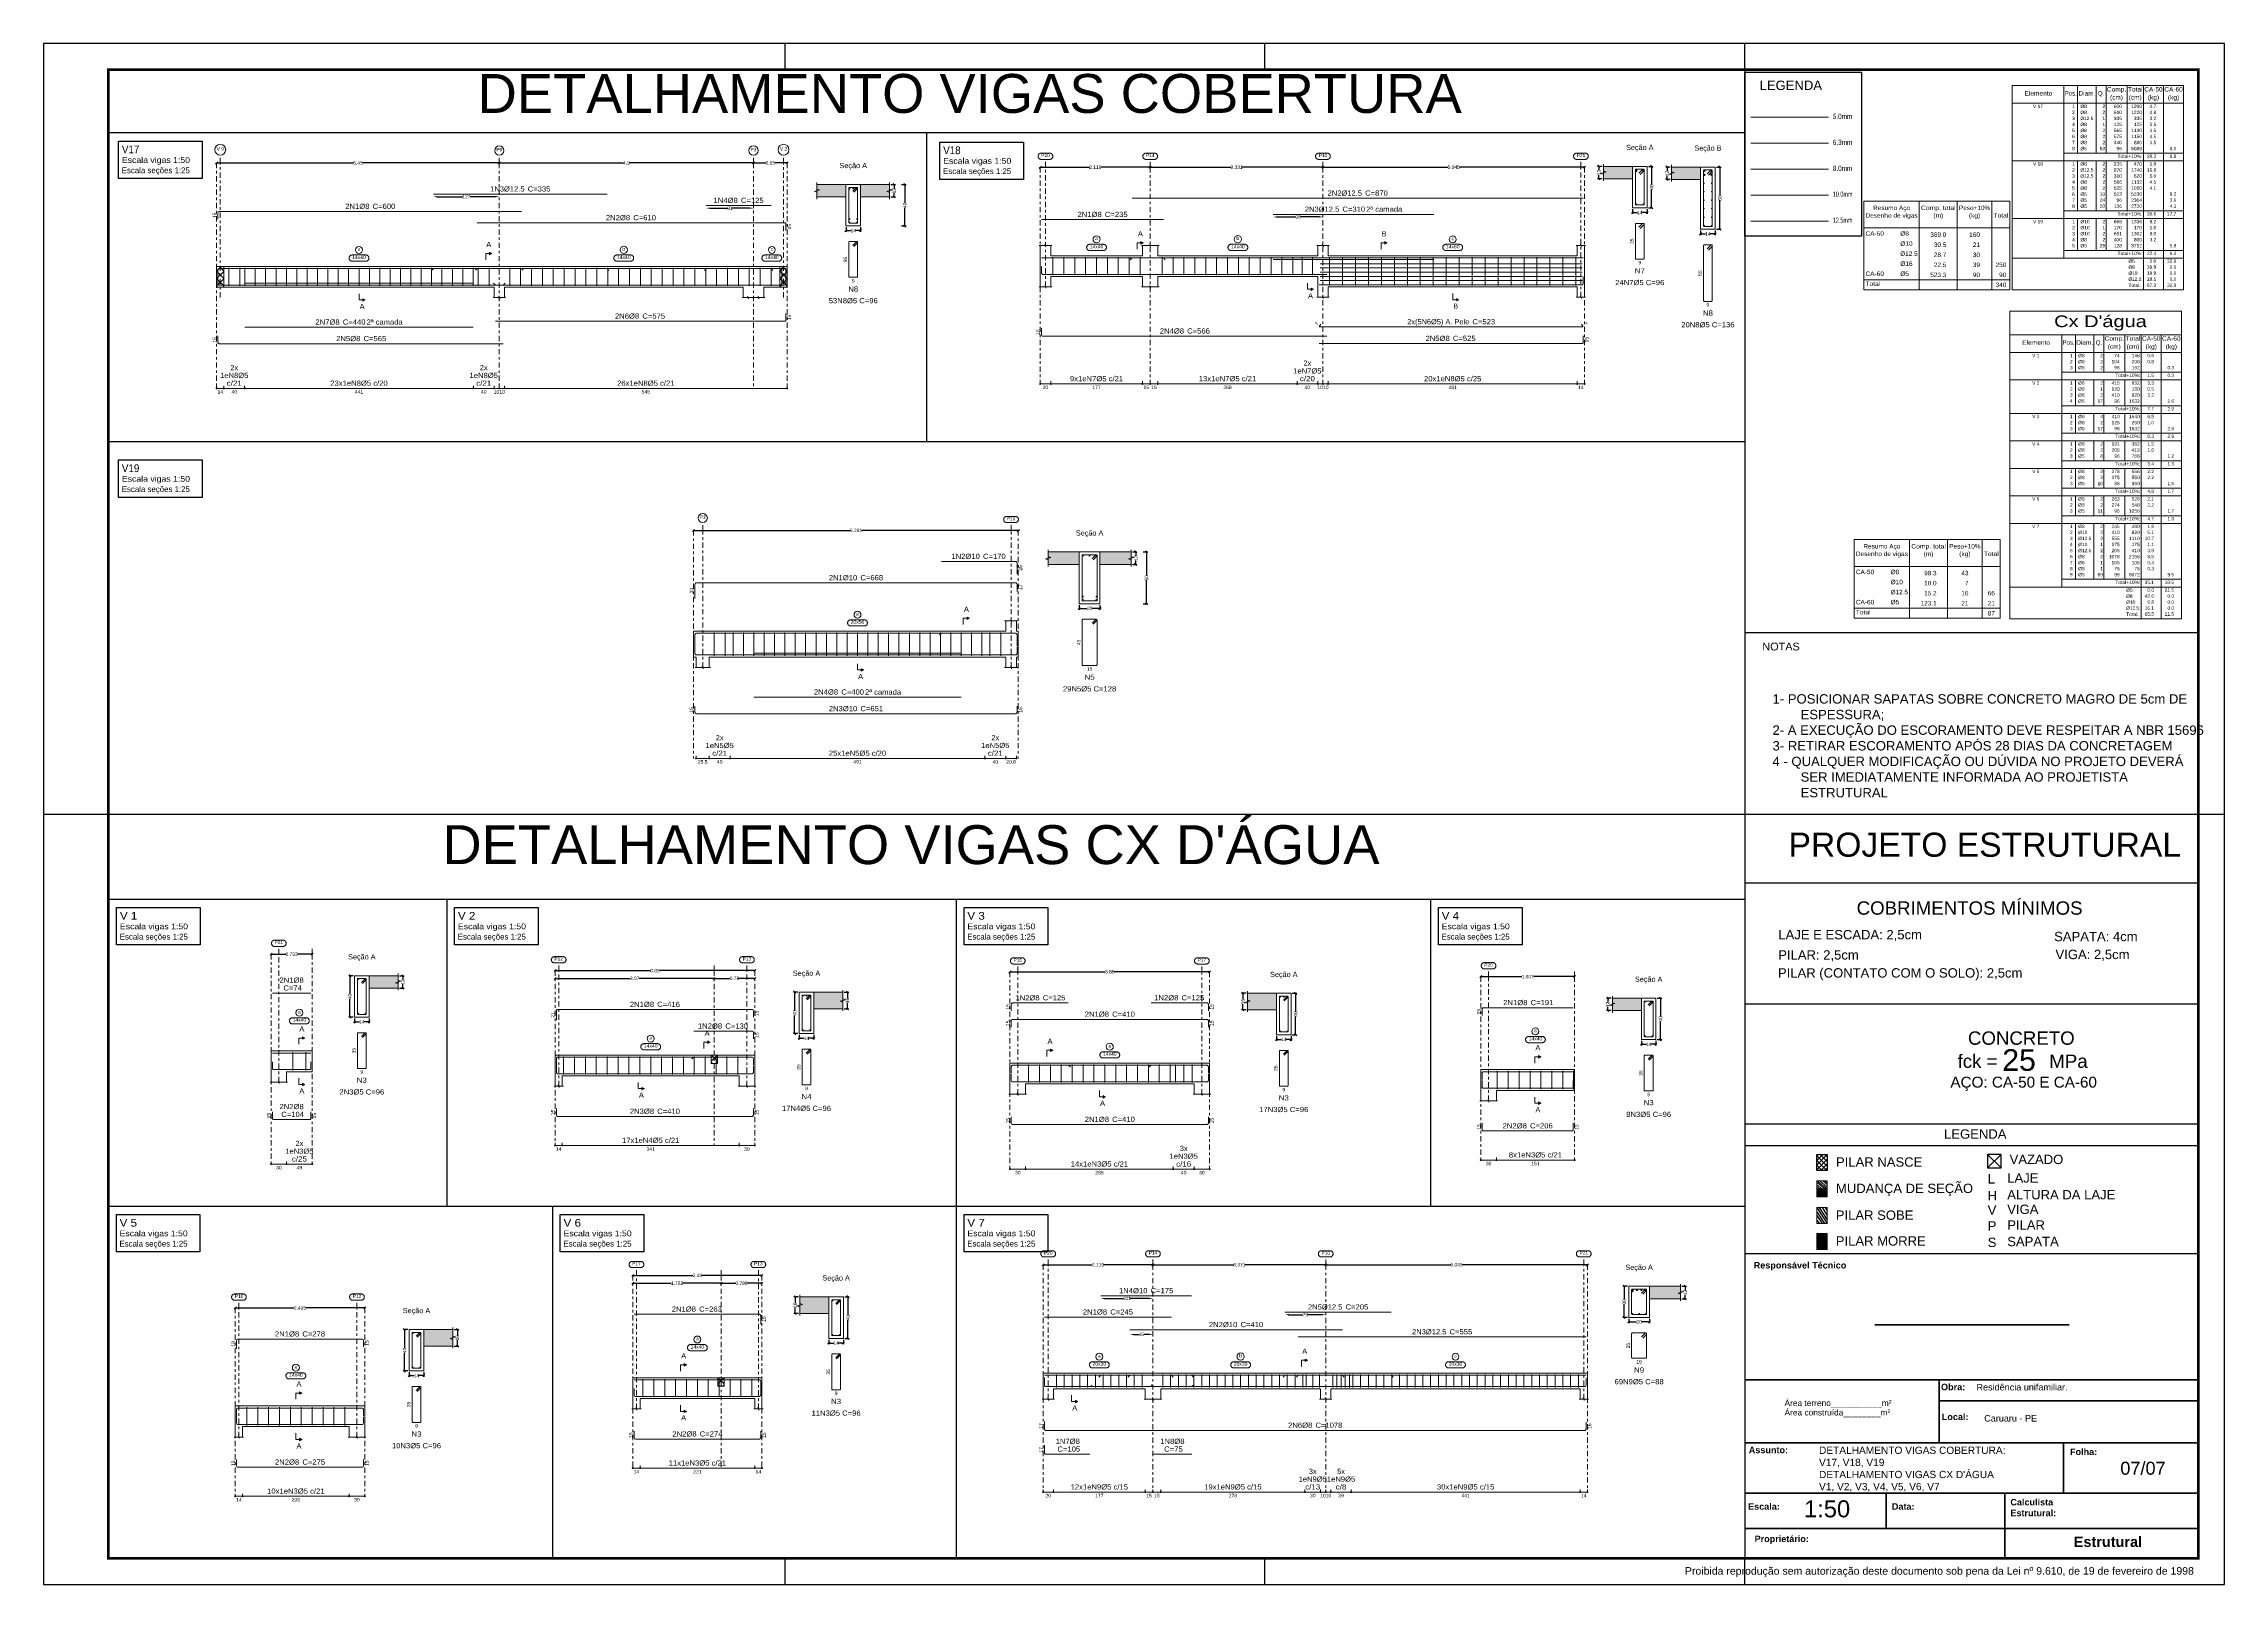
# Model space of a CAD drawing. Header units: centimetres. Extents: x 3194 to 3278, y -951 to -517.
# Drawn here: x 3194.3 to 3278.4, y -951.2 to -891.8 of the extents above; entities that cross this region are included whole.
import ezdxf
from ezdxf.enums import TextEntityAlignment as Align

# ---------------------------------------------------------------- set-up
doc = ezdxf.new("R2010")
doc.units = ezdxf.units.CM
doc.linetypes.add('CYPE_RAYAPUNTO', pattern=[0.4125, 0.2025, -0.105, 0, -0.105])
for name, color, linetype, lineweight in [('ARM_LONGITUDINAL_Ø10', 33, 'Continuous', 9), ('ARM_LONGITUDINAL_Ø12_5', 34, 'Continuous', 9), ('ARM_LONGITUDINAL_Ø5', 151, 'Continuous', 9), ('ARM_LONGITUDINAL_Ø6_3', 31, 'Continuous', 9), ('ARM_LONGITUDINAL_Ø8', 32, 'Continuous', 9), ('ARM_TRANSVERSAL_Ø5', 120, 'Continuous', 9), ('ELE_ARM_TRANS_TXT_EST', 7, 'Continuous', 9), ('ELE_CONT_NOS', 7, 'Continuous', 9), ('ELE_CONT_VIG_CONCRETO', 7, 'Continuous', 9), ('ELE_COT_COMPRIMENTO_PROJETADO', 8, 'Continuous', 0), ('ELE_COT_COT_ANCORAGENS', 8, 'Continuous', 0), ('ELE_COT_COT_ARM', 8, 'Continuous', 0), ('ELE_COT_COT_EST', 8, 'Continuous', 0), ('ELE_COT_COT_LIN_APOIOS', 8, 'CYPE_RAYAPUNTO', 0), ('ELE_COT_TEXTOS_ESTRIBOS', 8, 'Continuous', 0), ('ELE_REF_COT_LIN_AUX_COTA', 8, 'CYPE_RAYAPUNTO', 9), ('ELE_REF_LINHAS_MARCAS_PLANTA', 8, 'Continuous', 9), ('ELE_REF_MARCAS_PLANTA', 8, 'Continuous', 9), ('ELE_REF_REF_ESCALA', 3, 'Continuous', 9), ('ELE_REF_REF_NOME', 8, 'Continuous', 9), ('ELE_REF_REF_REFERENCIA', 8, 'Continuous', 9), ('ELE_REF_TEXTO_REF_NOME', 8, 'Continuous', 9), ('ELE_REF_TEXTO_REF_REFERENCIA', 8, 'Continuous', 9), ('G-ANNO-TEXT', 231, 'Continuous', 30), ('POR_ARM_LONG_ARM_TEXTOS', 7, 'Continuous', 9), ('POR_ARM_LONG_TXT_COMP', 7, 'Continuous', 9), ('POR_ARM_LONG_TXT_IND_LAYER_ARM_LONG', 7, 'Continuous', 9), ('SEC_CONT_LAJES_CORTE', 8, 'Continuous', 9), ('SEC_CONT_VIG_CONCRETO_CORTE', 7, 'Continuous', 9), ('SEC_COTAS_SEC_DIM_VIGA', 8, 'Continuous', 0), ('SEC_COTAS_TEXTOS_DETALHE_ESTRIBOS', 8, 'Continuous', 0), ('SEC_REF_TXT_NOMES', 2, 'Continuous', 9), ('SEC_REF_TXT_POSICOES_ARM_ESTRIBOS', 7, 'Continuous', 9), ('TABELAS', 7, 'Continuous', 0), ('TEXTO_TABELAS', 7, 'Continuous', 0)]:
    doc.layers.add(name, color=color, linetype=linetype, lineweight=lineweight)
for name, color, linetype in [('ARQ-FOLHA', 7, 'Continuous'), ('Camada 1', 7, 'Continuous'), ('COTA CYPE', 31, 'Continuous'), ('PDF_1', 7, 'Continuous'), ('PDF_PILAR_BETAO', 7, 'Continuous'), ('PDF_Text', 7, 'Continuous')]:
    doc.layers.add(name, color=color, linetype=linetype)
doc.styles.add('ARIAL', font='arial.ttf')
doc.styles.add('Arial_1', font='arial.ttf')
doc.styles.add('Arial_2', font='arial.ttf', dxfattribs={"height": 5})
doc.styles.add('Arial_3', font='arial.ttf', dxfattribs={"height": 2.3})
doc.styles.add('Arial_B', font='arialbd.ttf', dxfattribs={"height": 2.5})
doc.styles.add('Arial_B_1', font='arialbd.ttf', dxfattribs={"height": 4})
doc.styles.add('CYPETXT', font='arial.ttf', dxfattribs={"height": 0.2})
doc.styles.add('CYPETXT_0.2', font='arial.ttf', dxfattribs={"height": 0.133333})
doc.styles.add('PDF Arial', font='arial.ttf')
doc.styles.add('TQS_ARIAL', font='arial.ttf')
doc.dimstyles.new('cype_arrow', dxfattribs={"dimtxt": 0.18, "dimasz": 0.15, "dimexe": 0.05, "dimexo": 0.05, "dimgap": 0, "dimtad": 0, "dimdec": 4, "dimzin": 0, "dimdsep": 46, "dimtxsty": 'CYPETXT_0.2', "dimcen": 0.09, "dimadec": 0, "dimazin": 0, "dimtfac": 1, "dimtdec": 4, "dimtofl": 0, "dimtmove": 2, "dimatfit": 3, "dimfxl": 1, "dimtolj": 1, "dimtzin": 0, "dimarcsym": 0})
doc.dimstyles.new('cype_oblique', dxfattribs={"dimtxt": 0.18, "dimasz": 0.18, "dimexe": 0.05, "dimexo": 0.05, "dimgap": 0, "dimtad": 0, "dimdec": 4, "dimzin": 0, "dimdsep": 46, "dimtxsty": 'CYPETXT_0.2', "dimblk": 'OBLIQUE', "dimtsz": 0.04, "dimcen": 0.09, "dimadec": 0, "dimazin": 0, "dimtfac": 1, "dimtdec": 4, "dimtofl": 0, "dimtmove": 2, "dimatfit": 3, "dimfxl": 1, "dimtolj": 1, "dimtzin": 0, "dimarcsym": 0})

# ---------------------------------------------------------------- blocks, each defined once
blk = doc.blocks.new('*D1557')
at = {"layer": 'Defpoints', "color": 0, "transparency": 16777216}
for p in [(3225.263, -898.794), (3225.823, -898.794), (3225.823, -898.971)]:
    blk.add_point(p, dxfattribs=at)
at = {"layer": 'SEC_COTAS_SEC_DIM_VIGA', "color": 0, "lineweight": -2, "transparency": 16777216}
for p, q in [((3225.223, -899.011), (3225.303, -898.931)), ((3225.263, -898.844), (3225.263, -899.021)), ((3225.263, -898.971), (3225.454, -898.971)), ((3225.823, -898.971), (3225.632, -898.971)), ((3225.783, -899.011), (3225.863, -898.931)), ((3225.823, -898.844), (3225.823, -899.021))]:
    blk.add_line(p, q, dxfattribs=at)
at = {"layer": 'SEC_COTAS_SEC_DIM_VIGA', "color": 0, "transparency": 16777216, "insert": (3225.543, -898.971), "char_height": 0.1333, "attachment_point": 5, "style": 'CYPETXT_0.2'}
blk.add_mtext('\\A1;14', dxfattribs=at)
blk = doc.blocks.new('_OBLIQUE')
at = {"color": 0, "linetype": 'ByBlock'}
blk.add_line((-0.5, -0.5), (0.5, 0.5), dxfattribs=at)
blk = doc.blocks.new('*D1558')
at = {"layer": 'Defpoints', "color": 0, "transparency": 16777216}
for p in [(3226.943, -897.194), (3227.12, -897.194), (3226.943, -897.674)]:
    blk.add_point(p, dxfattribs=at)
at = {"layer": 'SEC_COTAS_SEC_DIM_VIGA', "color": 0, "lineweight": -2, "transparency": 16777216}
for p, q in [((3226.993, -897.194), (3227.17, -897.194)), ((3227.16, -897.234), (3227.08, -897.154)), ((3227.12, -897.194), (3227.12, -897.346)), ((3226.993, -897.674), (3227.17, -897.674)), ((3227.16, -897.714), (3227.08, -897.634)), ((3227.12, -897.674), (3227.12, -897.523))]:
    blk.add_line(p, q, dxfattribs=at)
at = {"layer": 'SEC_COTAS_SEC_DIM_VIGA', "color": 0, "transparency": 16777216, "insert": (3227.12, -897.434), "char_height": 0.1333, "attachment_point": 5, "rotation": 90, "style": 'CYPETXT_0.2'}
blk.add_mtext('\\A1;12', dxfattribs=at)
blk = doc.blocks.new('*D1559')
at = {"layer": 'Defpoints', "color": 0, "transparency": 16777216}
for p in [(3227.359, -897.194), (3227.536, -897.194), (3227.359, -898.794)]:
    blk.add_point(p, dxfattribs=at)
at = {"layer": 'SEC_COTAS_SEC_DIM_VIGA', "color": 0, "lineweight": -2, "transparency": 16777216}
for p, q in [((3227.409, -897.194), (3227.586, -897.194)), ((3227.576, -897.234), (3227.496, -897.154)), ((3227.536, -897.194), (3227.536, -897.896)), ((3227.536, -898.794), (3227.536, -898.092)), ((3227.409, -898.794), (3227.586, -898.794)), ((3227.576, -898.834), (3227.496, -898.754))]:
    blk.add_line(p, q, dxfattribs=at)
at = {"layer": 'SEC_COTAS_SEC_DIM_VIGA', "color": 0, "transparency": 16777216, "insert": (3227.536, -897.994), "char_height": 0.1333, "attachment_point": 5, "rotation": 90, "style": 'CYPETXT_0.2'}
blk.add_mtext('\\A1;40', dxfattribs=at)
blk = doc.blocks.new('*D1560')
at = {"layer": 'Defpoints', "color": 0, "transparency": 16777216}
for p in [(3200.992, -896.364), (3200.992, -896.364), (3211.892, -896.364)]:
    blk.add_point(p, dxfattribs=at)
at = {"layer": 'ELE_COT_COMPRIMENTO_PROJETADO', "color": 0, "lineweight": -2, "transparency": 16777216}
for p, q in [((3200.952, -896.404), (3201.032, -896.324)), ((3200.992, -896.364), (3206.269, -896.364)), ((3211.892, -896.364), (3206.616, -896.364)), ((3211.852, -896.404), (3211.932, -896.324))]:
    blk.add_line(p, q, dxfattribs=at)
at = {"layer": 'ELE_COT_COMPRIMENTO_PROJETADO', "color": 0, "transparency": 16777216, "insert": (3206.442, -896.364), "char_height": 0.1333, "attachment_point": 5, "style": 'CYPETXT_0.2'}
blk.add_mtext('\\A1;5.45', dxfattribs=at)
blk = doc.blocks.new('*D1561')
at = {"layer": 'Defpoints', "color": 0, "transparency": 16777216}
for p in [(3211.892, -896.364), (3211.892, -896.364), (3221.692, -896.364)]:
    blk.add_point(p, dxfattribs=at)
at = {"layer": 'ELE_COT_COMPRIMENTO_PROJETADO', "color": 0, "lineweight": -2, "transparency": 16777216}
for p, q in [((3211.852, -896.404), (3211.932, -896.324)), ((3211.892, -896.364), (3216.668, -896.364)), ((3221.692, -896.364), (3216.917, -896.364)), ((3221.652, -896.404), (3221.732, -896.324))]:
    blk.add_line(p, q, dxfattribs=at)
at = {"layer": 'ELE_COT_COMPRIMENTO_PROJETADO', "color": 0, "transparency": 16777216, "insert": (3216.792, -896.364), "char_height": 0.1333, "attachment_point": 5, "style": 'CYPETXT_0.2'}
blk.add_mtext('\\A1;4.9', dxfattribs=at)
blk = doc.blocks.new('*D1562')
at = {"layer": 'Defpoints', "color": 0, "transparency": 16777216}
for p in [(3221.692, -896.364), (3221.692, -896.364), (3222.993, -896.364)]:
    blk.add_point(p, dxfattribs=at)
at = {"layer": 'ELE_COT_COMPRIMENTO_PROJETADO', "color": 0, "lineweight": -2, "transparency": 16777216}
for p, q in [((3221.652, -896.404), (3221.732, -896.324)), ((3221.692, -896.364), (3222.169, -896.364)), ((3222.993, -896.364), (3222.516, -896.364)), ((3222.953, -896.404), (3223.033, -896.324))]:
    blk.add_line(p, q, dxfattribs=at)
at = {"layer": 'ELE_COT_COMPRIMENTO_PROJETADO', "color": 0, "transparency": 16777216, "insert": (3222.342, -896.364), "char_height": 0.1333, "attachment_point": 5, "style": 'CYPETXT_0.2'}
blk.add_mtext('\\A1;0.65', dxfattribs=at)
blk = doc.blocks.new('*D1563')
at = {"layer": 'Defpoints', "color": 0, "transparency": 16777216}
for p in [(3209.352, -897.664), (3211.892, -897.664), (3211.892, -897.664)]:
    blk.add_point(p, dxfattribs=at)
at = {"layer": 'ELE_COT_COT_ARM', "color": 0, "lineweight": -2, "transparency": 16777216}
for p, q in [((3209.502, -897.664), (3210.481, -897.664)), ((3211.742, -897.664), (3210.763, -897.664))]:
    blk.add_line(p, q, dxfattribs=at)
at = {"layer": 'ELE_COT_COT_ARM', "color": 0, "transparency": 16777216}
for points in [[(3209.502, -897.639), (3209.502, -897.689), (3209.352, -897.664)], [(3211.742, -897.639), (3211.742, -897.689), (3211.892, -897.664)]]:
    blk.add_solid(points, dxfattribs=at)
at = {"layer": 'ELE_COT_COT_ARM', "color": 0, "transparency": 16777216, "insert": (3210.622, -897.664), "char_height": 0.1333, "attachment_point": 5, "style": 'CYPETXT_0.2'}
blk.add_mtext('\\A1;127', dxfattribs=at)
blk = doc.blocks.new('*D1564')
at = {"layer": 'Defpoints', "color": 0, "transparency": 16777216}
for p in [(3219.871, -898.106), (3221.692, -898.106), (3221.692, -898.106)]:
    blk.add_point(p, dxfattribs=at)
at = {"layer": 'ELE_COT_COT_ARM', "color": 0, "lineweight": -2, "transparency": 16777216}
for p, q in [((3220.021, -898.106), (3220.699, -898.106)), ((3221.542, -898.106), (3220.864, -898.106))]:
    blk.add_line(p, q, dxfattribs=at)
at = {"layer": 'ELE_COT_COT_ARM', "color": 0, "transparency": 16777216}
for points in [[(3220.021, -898.081), (3220.021, -898.131), (3219.871, -898.106)], [(3221.542, -898.081), (3221.542, -898.131), (3221.692, -898.106)]]:
    blk.add_solid(points, dxfattribs=at)
at = {"layer": 'ELE_COT_COT_ARM', "color": 0, "transparency": 16777216, "insert": (3220.782, -898.106), "char_height": 0.1333, "attachment_point": 5, "style": 'CYPETXT_0.2'}
blk.add_mtext('\\A1;91', dxfattribs=at)
blk = doc.blocks.new('*D1568')
at = {"layer": 'Defpoints', "color": 0, "transparency": 16777216}
for p in [(3255.595, -898.095), (3256.155, -898.095), (3256.155, -898.272)]:
    blk.add_point(p, dxfattribs=at)
at = {"layer": 'SEC_COTAS_SEC_DIM_VIGA', "color": 0, "lineweight": -2, "transparency": 16777216}
for p, q in [((3255.595, -898.145), (3255.595, -898.322)), ((3256.155, -898.145), (3256.155, -898.322)), ((3255.555, -898.312), (3255.635, -898.232)), ((3255.595, -898.272), (3255.786, -898.272)), ((3256.155, -898.272), (3255.964, -898.272)), ((3256.115, -898.312), (3256.195, -898.232))]:
    blk.add_line(p, q, dxfattribs=at)
at = {"layer": 'SEC_COTAS_SEC_DIM_VIGA', "color": 0, "transparency": 16777216, "insert": (3255.875, -898.272), "char_height": 0.1333, "attachment_point": 5, "style": 'CYPETXT_0.2'}
blk.add_mtext('\\A1;14', dxfattribs=at)
blk = doc.blocks.new('*D1569')
at = {"layer": 'Defpoints', "color": 0, "transparency": 16777216}
for p in [(3254.297, -896.495), (3254.475, -896.495), (3254.475, -896.975)]:
    blk.add_point(p, dxfattribs=at)
at = {"layer": 'SEC_COTAS_SEC_DIM_VIGA', "color": 0, "lineweight": -2, "transparency": 16777216}
for p, q in [((3254.425, -896.495), (3254.247, -896.495)), ((3254.337, -896.535), (3254.257, -896.455)), ((3254.297, -896.495), (3254.297, -896.646)), ((3254.425, -896.975), (3254.247, -896.975)), ((3254.337, -897.015), (3254.257, -896.935)), ((3254.297, -896.975), (3254.297, -896.823))]:
    blk.add_line(p, q, dxfattribs=at)
at = {"layer": 'SEC_COTAS_SEC_DIM_VIGA', "color": 0, "transparency": 16777216, "insert": (3254.297, -896.735), "char_height": 0.1333, "attachment_point": 5, "rotation": 90, "style": 'CYPETXT_0.2'}
blk.add_mtext('\\A1;12', dxfattribs=at)
blk = doc.blocks.new('*D1570')
at = {"layer": 'Defpoints', "color": 0, "transparency": 16777216}
for p in [(3256.155, -896.495), (3256.332, -896.495), (3256.155, -898.095)]:
    blk.add_point(p, dxfattribs=at)
at = {"layer": 'SEC_COTAS_SEC_DIM_VIGA', "color": 0, "lineweight": -2, "transparency": 16777216}
for p, q in [((3256.205, -896.495), (3256.382, -896.495)), ((3256.372, -896.535), (3256.292, -896.455)), ((3256.332, -896.495), (3256.332, -897.197)), ((3256.205, -898.095), (3256.382, -898.095)), ((3256.372, -898.135), (3256.292, -898.055)), ((3256.332, -898.095), (3256.332, -897.393))]:
    blk.add_line(p, q, dxfattribs=at)
at = {"layer": 'SEC_COTAS_SEC_DIM_VIGA', "color": 0, "transparency": 16777216, "insert": (3256.332, -897.295), "char_height": 0.1333, "attachment_point": 5, "rotation": 90, "style": 'CYPETXT_0.2'}
blk.add_mtext('\\A1;40', dxfattribs=at)
blk = doc.blocks.new('*D1565')
at = {"layer": 'Defpoints', "color": 0, "transparency": 16777216}
for p in [(3258.222, -898.921), (3258.782, -898.921), (3258.782, -899.099)]:
    blk.add_point(p, dxfattribs=at)
at = {"layer": 'SEC_COTAS_SEC_DIM_VIGA', "color": 0, "lineweight": -2, "transparency": 16777216}
for p, q in [((3258.222, -898.971), (3258.222, -899.149)), ((3258.782, -898.971), (3258.782, -899.149)), ((3258.182, -899.139), (3258.262, -899.059)), ((3258.222, -899.099), (3258.413, -899.099)), ((3258.782, -899.099), (3258.591, -899.099)), ((3258.742, -899.139), (3258.822, -899.059))]:
    blk.add_line(p, q, dxfattribs=at)
at = {"layer": 'SEC_COTAS_SEC_DIM_VIGA', "color": 0, "transparency": 16777216, "insert": (3258.502, -899.099), "char_height": 0.1333, "attachment_point": 5, "style": 'CYPETXT_0.2'}
blk.add_mtext('\\A1;14', dxfattribs=at)
blk = doc.blocks.new('*D1566')
at = {"layer": 'Defpoints', "color": 0, "transparency": 16777216}
for p in [(3256.925, -896.521), (3257.102, -896.521), (3257.102, -897.001)]:
    blk.add_point(p, dxfattribs=at)
at = {"layer": 'SEC_COTAS_SEC_DIM_VIGA', "color": 0, "lineweight": -2, "transparency": 16777216}
for p, q in [((3256.965, -896.561), (3256.885, -896.481)), ((3257.052, -896.521), (3256.875, -896.521)), ((3257.052, -897.001), (3256.875, -897.001)), ((3256.965, -897.041), (3256.885, -896.961)), ((3256.925, -896.521), (3256.925, -896.673)), ((3256.925, -897.001), (3256.925, -896.85))]:
    blk.add_line(p, q, dxfattribs=at)
at = {"layer": 'SEC_COTAS_SEC_DIM_VIGA', "color": 0, "transparency": 16777216, "insert": (3256.925, -896.761), "char_height": 0.1333, "attachment_point": 5, "rotation": 90, "style": 'CYPETXT_0.2'}
blk.add_mtext('\\A1;12', dxfattribs=at)
blk = doc.blocks.new('*D1567')
at = {"layer": 'Defpoints', "color": 0, "transparency": 16777216}
for p in [(3258.782, -896.521), (3258.96, -896.521), (3258.782, -898.921)]:
    blk.add_point(p, dxfattribs=at)
at = {"layer": 'SEC_COTAS_SEC_DIM_VIGA', "color": 0, "lineweight": -2, "transparency": 16777216}
for p, q in [((3259, -896.561), (3258.92, -896.481)), ((3258.832, -896.521), (3259.01, -896.521)), ((3258.96, -896.521), (3258.96, -897.626)), ((3258.96, -898.921), (3258.96, -897.817)), ((3258.832, -898.921), (3259.01, -898.921)), ((3259, -898.961), (3258.92, -898.881))]:
    blk.add_line(p, q, dxfattribs=at)
at = {"layer": 'SEC_COTAS_SEC_DIM_VIGA', "color": 0, "transparency": 16777216, "insert": (3258.96, -897.721), "char_height": 0.1333, "attachment_point": 5, "rotation": 90, "style": 'CYPETXT_0.2'}
blk.add_mtext('\\A1;60', dxfattribs=at)
blk = doc.blocks.new('*D1571')
at = {"layer": 'Defpoints', "color": 0, "transparency": 16777216}
for p in [(3232.756, -896.526), (3232.756, -896.526), (3236.994, -896.526)]:
    blk.add_point(p, dxfattribs=at)
at = {"layer": 'ELE_COT_COMPRIMENTO_PROJETADO', "color": 0, "lineweight": -2, "transparency": 16777216}
for p, q in [((3232.716, -896.566), (3232.796, -896.486)), ((3236.954, -896.566), (3237.034, -896.486)), ((3232.756, -896.526), (3234.649, -896.526)), ((3236.994, -896.526), (3235.101, -896.526))]:
    blk.add_line(p, q, dxfattribs=at)
at = {"layer": 'ELE_COT_COMPRIMENTO_PROJETADO', "color": 0, "transparency": 16777216, "insert": (3234.875, -896.526), "char_height": 0.1333, "attachment_point": 5, "style": 'CYPETXT_0.2'}
blk.add_mtext('\\A1;2.119', dxfattribs=at)
blk = doc.blocks.new('*D1572')
at = {"layer": 'Defpoints', "color": 0, "transparency": 16777216}
for p in [(3236.994, -896.526), (3236.994, -896.526), (3243.656, -896.526)]:
    blk.add_point(p, dxfattribs=at)
at = {"layer": 'ELE_COT_COMPRIMENTO_PROJETADO', "color": 0, "lineweight": -2, "transparency": 16777216}
for p, q in [((3236.954, -896.566), (3237.034, -896.486)), ((3243.616, -896.566), (3243.696, -896.486)), ((3236.994, -896.526), (3240.113, -896.526)), ((3243.656, -896.526), (3240.537, -896.526))]:
    blk.add_line(p, q, dxfattribs=at)
at = {"layer": 'ELE_COT_COMPRIMENTO_PROJETADO', "color": 0, "transparency": 16777216, "insert": (3240.325, -896.526), "char_height": 0.1333, "attachment_point": 5, "style": 'CYPETXT_0.2'}
blk.add_mtext('\\A1;3.331', dxfattribs=at)
blk = doc.blocks.new('*D1573')
at = {"layer": 'Defpoints', "color": 0, "transparency": 16777216}
for p in [(3243.656, -896.526), (3243.656, -896.526), (3253.746, -896.526)]:
    blk.add_point(p, dxfattribs=at)
at = {"layer": 'ELE_COT_COMPRIMENTO_PROJETADO', "color": 0, "lineweight": -2, "transparency": 16777216}
for p, q in [((3243.616, -896.566), (3243.696, -896.486)), ((3253.706, -896.566), (3253.786, -896.486)), ((3243.656, -896.526), (3248.475, -896.526)), ((3253.746, -896.526), (3248.926, -896.526))]:
    blk.add_line(p, q, dxfattribs=at)
at = {"layer": 'ELE_COT_COMPRIMENTO_PROJETADO', "color": 0, "transparency": 16777216, "insert": (3248.701, -896.526), "char_height": 0.1333, "attachment_point": 5, "style": 'CYPETXT_0.2'}
blk.add_mtext('\\A1;5.045', dxfattribs=at)
blk = doc.blocks.new('*D1501')
at = {"layer": 'Defpoints', "color": 0, "transparency": 16777216}
for p in [(3241.736, -898.446), (3243.656, -898.446), (3243.656, -898.446)]:
    blk.add_point(p, dxfattribs=at)
at = {"layer": 'ELE_COT_COT_ARM', "color": 0, "lineweight": -2, "transparency": 16777216}
for p, q in [((3241.886, -898.446), (3242.601, -898.446)), ((3243.506, -898.446), (3242.792, -898.446))]:
    blk.add_line(p, q, dxfattribs=at)
at = {"layer": 'ELE_COT_COT_ARM', "color": 0, "transparency": 16777216}
for points in [[(3241.886, -898.421), (3241.886, -898.471), (3241.736, -898.446)], [(3243.506, -898.421), (3243.506, -898.471), (3243.656, -898.446)]]:
    blk.add_solid(points, dxfattribs=at)
at = {"layer": 'ELE_COT_COT_ARM', "color": 0, "transparency": 16777216, "insert": (3242.696, -898.446), "char_height": 0.1333, "attachment_point": 5, "style": 'CYPETXT_0.2'}
blk.add_mtext('\\A1;96', dxfattribs=at)
blk = doc.blocks.new('*D1502')
at = {"layer": 'Defpoints', "color": 0, "transparency": 16777216}
for p in [(3234.258, -913.359), (3235.058, -913.359), (3235.058, -913.537)]:
    blk.add_point(p, dxfattribs=at)
at = {"layer": 'SEC_COTAS_SEC_DIM_VIGA', "color": 0, "lineweight": -2, "transparency": 16777216}
for p, q in [((3234.218, -913.577), (3234.298, -913.497)), ((3234.258, -913.409), (3234.258, -913.587)), ((3234.258, -913.537), (3234.561, -913.537)), ((3235.058, -913.537), (3234.754, -913.537)), ((3235.018, -913.577), (3235.098, -913.497)), ((3235.058, -913.409), (3235.058, -913.587))]:
    blk.add_line(p, q, dxfattribs=at)
at = {"layer": 'SEC_COTAS_SEC_DIM_VIGA', "color": 0, "transparency": 16777216, "insert": (3234.658, -913.537), "char_height": 0.1333, "attachment_point": 5, "style": 'CYPETXT_0.2'}
blk.add_mtext('\\A1;20', dxfattribs=at)
blk = doc.blocks.new('*D1503')
at = {"layer": 'Defpoints', "color": 0, "transparency": 16777216}
for p in [(3236.258, -911.359), (3236.435, -911.359), (3236.258, -911.839)]:
    blk.add_point(p, dxfattribs=at)
at = {"layer": 'SEC_COTAS_SEC_DIM_VIGA', "color": 0, "lineweight": -2, "transparency": 16777216}
for p, q in [((3236.308, -911.359), (3236.485, -911.359)), ((3236.475, -911.399), (3236.395, -911.319)), ((3236.435, -911.359), (3236.435, -911.511)), ((3236.308, -911.839), (3236.485, -911.839)), ((3236.475, -911.879), (3236.395, -911.799)), ((3236.435, -911.839), (3236.435, -911.688))]:
    blk.add_line(p, q, dxfattribs=at)
at = {"layer": 'SEC_COTAS_SEC_DIM_VIGA', "color": 0, "transparency": 16777216, "insert": (3236.435, -911.599), "char_height": 0.1333, "attachment_point": 5, "rotation": 90, "style": 'CYPETXT_0.2'}
blk.add_mtext('\\A1;12', dxfattribs=at)
blk = doc.blocks.new('*D1504')
at = {"layer": 'Defpoints', "color": 0, "transparency": 16777216}
for p in [(3236.674, -911.359), (3236.851, -911.359), (3236.674, -913.359)]:
    blk.add_point(p, dxfattribs=at)
at = {"layer": 'SEC_COTAS_SEC_DIM_VIGA', "color": 0, "lineweight": -2, "transparency": 16777216}
for p, q in [((3236.724, -911.359), (3236.901, -911.359)), ((3236.891, -911.399), (3236.811, -911.319)), ((3236.851, -911.359), (3236.851, -912.264)), ((3236.851, -913.359), (3236.851, -912.455)), ((3236.891, -913.399), (3236.811, -913.319)), ((3236.724, -913.359), (3236.901, -913.359))]:
    blk.add_line(p, q, dxfattribs=at)
at = {"layer": 'SEC_COTAS_SEC_DIM_VIGA', "color": 0, "transparency": 16777216, "insert": (3236.851, -912.359), "char_height": 0.1333, "attachment_point": 5, "rotation": 90, "style": 'CYPETXT_0.2'}
blk.add_mtext('\\A1;50', dxfattribs=at)
blk = doc.blocks.new('*D1505')
at = {"layer": 'Defpoints', "color": 0, "transparency": 16777216}
for p in [(3219.386, -910.529), (3219.386, -910.529), (3231.908, -910.529)]:
    blk.add_point(p, dxfattribs=at)
at = {"layer": 'ELE_COT_COMPRIMENTO_PROJETADO', "color": 0, "lineweight": -2, "transparency": 16777216}
for p, q in [((3219.346, -910.569), (3219.426, -910.489)), ((3219.386, -910.529), (3225.434, -910.529)), ((3231.908, -910.529), (3225.859, -910.529)), ((3231.868, -910.569), (3231.948, -910.489))]:
    blk.add_line(p, q, dxfattribs=at)
at = {"layer": 'ELE_COT_COMPRIMENTO_PROJETADO', "color": 0, "transparency": 16777216, "insert": (3225.647, -910.529), "char_height": 0.1333, "attachment_point": 5, "style": 'CYPETXT_0.2'}
blk.add_mtext('\\A1;6.261', dxfattribs=at)
blk = doc.blocks.new('*D1507')
at = {"layer": 'Defpoints', "color": 0, "transparency": 16777216}
for p in [(3206.311, -929.298), (3206.871, -929.298), (3206.871, -929.476)]:
    blk.add_point(p, dxfattribs=at)
at = {"layer": 'SEC_COTAS_SEC_DIM_VIGA', "color": 0, "lineweight": -2, "transparency": 16777216}
for p, q in [((3206.271, -929.516), (3206.351, -929.436)), ((3206.311, -929.348), (3206.311, -929.526)), ((3206.311, -929.476), (3206.502, -929.476)), ((3206.871, -929.476), (3206.68, -929.476)), ((3206.831, -929.516), (3206.911, -929.436)), ((3206.871, -929.348), (3206.871, -929.526))]:
    blk.add_line(p, q, dxfattribs=at)
at = {"layer": 'SEC_COTAS_SEC_DIM_VIGA', "color": 0, "transparency": 16777216, "insert": (3206.591, -929.476), "char_height": 0.1333, "attachment_point": 5, "style": 'CYPETXT_0.2'}
blk.add_mtext('\\A1;14', dxfattribs=at)
blk = doc.blocks.new('*D1508')
at = {"layer": 'Defpoints', "color": 0, "transparency": 16777216}
for p in [(3206.134, -927.698), (3206.311, -927.698), (3206.311, -929.298)]:
    blk.add_point(p, dxfattribs=at)
at = {"layer": 'SEC_COTAS_SEC_DIM_VIGA', "color": 0, "lineweight": -2, "transparency": 16777216}
for p, q in [((3206.261, -927.698), (3206.084, -927.698)), ((3206.174, -927.738), (3206.094, -927.658)), ((3206.134, -927.698), (3206.134, -928.4)), ((3206.261, -929.298), (3206.084, -929.298)), ((3206.174, -929.338), (3206.094, -929.258)), ((3206.134, -929.298), (3206.134, -928.596))]:
    blk.add_line(p, q, dxfattribs=at)
at = {"layer": 'SEC_COTAS_SEC_DIM_VIGA', "color": 0, "transparency": 16777216, "insert": (3206.134, -928.498), "char_height": 0.1333, "attachment_point": 5, "rotation": 90, "style": 'CYPETXT_0.2'}
blk.add_mtext('\\A1;40', dxfattribs=at)
blk = doc.blocks.new('*D1509')
at = {"layer": 'Defpoints', "color": 0, "transparency": 16777216}
for p in [(3207.991, -927.698), (3207.991, -928.178), (3208.168, -927.698)]:
    blk.add_point(p, dxfattribs=at)
at = {"layer": 'SEC_COTAS_SEC_DIM_VIGA', "color": 0, "lineweight": -2, "transparency": 16777216}
for p, q in [((3208.041, -927.698), (3208.218, -927.698)), ((3208.041, -928.178), (3208.218, -928.178)), ((3208.208, -927.738), (3208.128, -927.658)), ((3208.208, -928.218), (3208.128, -928.138)), ((3208.168, -927.698), (3208.168, -927.85)), ((3208.168, -928.178), (3208.168, -928.027))]:
    blk.add_line(p, q, dxfattribs=at)
at = {"layer": 'SEC_COTAS_SEC_DIM_VIGA', "color": 0, "transparency": 16777216, "insert": (3208.168, -927.938), "char_height": 0.1333, "attachment_point": 5, "rotation": 90, "style": 'CYPETXT_0.2'}
blk.add_mtext('\\A1;12', dxfattribs=at)
blk = doc.blocks.new('*D1506')
at = {"layer": 'Defpoints', "color": 0, "transparency": 16777216}
for p in [(3203.09, -926.868), (3203.09, -926.868), (3204.676, -926.868)]:
    blk.add_point(p, dxfattribs=at)
at = {"layer": 'ELE_COT_COMPRIMENTO_PROJETADO', "color": 0, "lineweight": -2, "transparency": 16777216}
for p, q in [((3203.05, -926.908), (3203.13, -926.828)), ((3203.09, -926.868), (3203.658, -926.868)), ((3204.676, -926.868), (3204.108, -926.868)), ((3204.636, -926.908), (3204.716, -926.828))]:
    blk.add_line(p, q, dxfattribs=at)
at = {"layer": 'ELE_COT_COMPRIMENTO_PROJETADO', "color": 0, "transparency": 16777216, "insert": (3203.883, -926.868), "char_height": 0.1333, "attachment_point": 5, "style": 'CYPETXT_0.2'}
blk.add_mtext('\\A1;0.793', dxfattribs=at)
blk = doc.blocks.new('*D1513')
at = {"layer": 'Defpoints', "color": 0, "transparency": 16777216}
for p in [(3223.459, -929.932), (3224.019, -929.932), (3224.019, -930.109)]:
    blk.add_point(p, dxfattribs=at)
at = {"layer": 'SEC_COTAS_SEC_DIM_VIGA', "color": 0, "lineweight": -2, "transparency": 16777216}
for p, q in [((3223.419, -930.149), (3223.499, -930.069)), ((3223.459, -929.982), (3223.459, -930.159)), ((3223.459, -930.109), (3223.65, -930.109)), ((3224.019, -930.109), (3223.828, -930.109)), ((3223.979, -930.149), (3224.059, -930.069)), ((3224.019, -929.982), (3224.019, -930.159))]:
    blk.add_line(p, q, dxfattribs=at)
at = {"layer": 'SEC_COTAS_SEC_DIM_VIGA', "color": 0, "transparency": 16777216, "insert": (3223.739, -930.109), "char_height": 0.1333, "attachment_point": 5, "style": 'CYPETXT_0.2'}
blk.add_mtext('\\A1;14', dxfattribs=at)
blk = doc.blocks.new('*D1514')
at = {"layer": 'Defpoints', "color": 0, "transparency": 16777216}
for p in [(3223.282, -928.332), (3223.459, -928.332), (3223.459, -929.932)]:
    blk.add_point(p, dxfattribs=at)
at = {"layer": 'SEC_COTAS_SEC_DIM_VIGA', "color": 0, "lineweight": -2, "transparency": 16777216}
for p, q in [((3223.409, -928.332), (3223.232, -928.332)), ((3223.322, -928.372), (3223.242, -928.292)), ((3223.282, -928.332), (3223.282, -929.034)), ((3223.282, -929.932), (3223.282, -929.23)), ((3223.409, -929.932), (3223.232, -929.932)), ((3223.322, -929.972), (3223.242, -929.892))]:
    blk.add_line(p, q, dxfattribs=at)
at = {"layer": 'SEC_COTAS_SEC_DIM_VIGA', "color": 0, "transparency": 16777216, "insert": (3223.282, -929.132), "char_height": 0.1333, "attachment_point": 5, "rotation": 90, "style": 'CYPETXT_0.2'}
blk.add_mtext('\\A1;40', dxfattribs=at)
blk = doc.blocks.new('*D1515')
at = {"layer": 'Defpoints', "color": 0, "transparency": 16777216}
for p in [(3225.139, -928.332), (3225.316, -928.332), (3225.139, -928.972)]:
    blk.add_point(p, dxfattribs=at)
at = {"layer": 'SEC_COTAS_SEC_DIM_VIGA', "color": 0, "lineweight": -2, "transparency": 16777216}
for p, q in [((3225.189, -928.332), (3225.366, -928.332)), ((3225.356, -928.372), (3225.276, -928.292)), ((3225.316, -928.332), (3225.316, -928.563)), ((3225.189, -928.972), (3225.366, -928.972)), ((3225.356, -929.012), (3225.276, -928.932)), ((3225.316, -928.972), (3225.316, -928.741))]:
    blk.add_line(p, q, dxfattribs=at)
at = {"layer": 'SEC_COTAS_SEC_DIM_VIGA', "color": 0, "transparency": 16777216, "insert": (3225.316, -928.652), "char_height": 0.1333, "attachment_point": 5, "rotation": 90, "style": 'CYPETXT_0.2'}
blk.add_mtext('\\A1;16', dxfattribs=at)
blk = doc.blocks.new('*D1510')
at = {"layer": 'Defpoints', "color": 0, "transparency": 16777216}
for p in [(3214.043, -927.802), (3214.043, -927.802), (3220.182, -927.802)]:
    blk.add_point(p, dxfattribs=at)
at = {"layer": 'ELE_COT_COMPRIMENTO_PROJETADO', "color": 0, "lineweight": -2, "transparency": 16777216}
for p, q in [((3214.003, -927.842), (3214.083, -927.762)), ((3214.043, -927.802), (3216.939, -927.802)), ((3220.182, -927.802), (3217.286, -927.802)), ((3220.142, -927.842), (3220.222, -927.762))]:
    blk.add_line(p, q, dxfattribs=at)
at = {"layer": 'ELE_COT_COMPRIMENTO_PROJETADO', "color": 0, "transparency": 16777216, "insert": (3217.112, -927.802), "char_height": 0.1333, "attachment_point": 5, "style": 'CYPETXT_0.2'}
blk.add_mtext('\\A1;3.07', dxfattribs=at)
blk = doc.blocks.new('*D1511')
at = {"layer": 'Defpoints', "color": 0, "transparency": 16777216}
for p in [(3220.182, -927.802), (3220.182, -927.802), (3221.743, -927.802)]:
    blk.add_point(p, dxfattribs=at)
at = {"layer": 'ELE_COT_COMPRIMENTO_PROJETADO', "color": 0, "lineweight": -2, "transparency": 16777216}
for p, q in [((3220.142, -927.842), (3220.222, -927.762)), ((3220.182, -927.802), (3220.789, -927.802)), ((3221.743, -927.802), (3221.136, -927.802)), ((3221.703, -927.842), (3221.783, -927.762))]:
    blk.add_line(p, q, dxfattribs=at)
at = {"layer": 'ELE_COT_COMPRIMENTO_PROJETADO', "color": 0, "transparency": 16777216, "insert": (3220.962, -927.802), "char_height": 0.1333, "attachment_point": 5, "style": 'CYPETXT_0.2'}
blk.add_mtext('\\A1;0.78', dxfattribs=at)
blk = doc.blocks.new('*D1512')
at = {"layer": 'Defpoints', "color": 0, "transparency": 16777216}
for p in [(3214.043, -927.502), (3214.043, -927.502), (3221.743, -927.502)]:
    blk.add_point(p, dxfattribs=at)
at = {"layer": 'ELE_COT_COMPRIMENTO_PROJETADO', "color": 0, "lineweight": -2, "transparency": 16777216}
for p, q in [((3214.003, -927.542), (3214.083, -927.462)), ((3214.043, -927.502), (3217.719, -927.502)), ((3221.743, -927.502), (3218.066, -927.502)), ((3221.703, -927.542), (3221.783, -927.462))]:
    blk.add_line(p, q, dxfattribs=at)
at = {"layer": 'ELE_COT_COMPRIMENTO_PROJETADO', "color": 0, "transparency": 16777216, "insert": (3217.893, -927.502), "char_height": 0.1333, "attachment_point": 5, "style": 'CYPETXT_0.2'}
blk.add_mtext('\\A1;3.85', dxfattribs=at)
blk = doc.blocks.new('*D1517')
at = {"layer": 'Defpoints', "color": 0, "transparency": 16777216}
for p in [(3241.865, -929.977), (3242.425, -929.977), (3242.425, -930.154)]:
    blk.add_point(p, dxfattribs=at)
at = {"layer": 'SEC_COTAS_SEC_DIM_VIGA', "color": 0, "lineweight": -2, "transparency": 16777216}
for p, q in [((3241.825, -930.194), (3241.905, -930.114)), ((3241.865, -930.027), (3241.865, -930.204)), ((3242.385, -930.194), (3242.465, -930.114)), ((3242.425, -930.027), (3242.425, -930.204)), ((3241.865, -930.154), (3242.057, -930.154)), ((3242.425, -930.154), (3242.234, -930.154))]:
    blk.add_line(p, q, dxfattribs=at)
at = {"layer": 'SEC_COTAS_SEC_DIM_VIGA', "color": 0, "transparency": 16777216, "insert": (3242.145, -930.154), "char_height": 0.1333, "attachment_point": 5, "style": 'CYPETXT_0.2'}
blk.add_mtext('\\A1;14', dxfattribs=at)
blk = doc.blocks.new('*D1518')
at = {"layer": 'Defpoints', "color": 0, "transparency": 16777216}
for p in [(3240.568, -928.377), (3240.745, -928.377), (3240.745, -929.017)]:
    blk.add_point(p, dxfattribs=at)
at = {"layer": 'SEC_COTAS_SEC_DIM_VIGA', "color": 0, "lineweight": -2, "transparency": 16777216}
for p, q in [((3240.695, -928.377), (3240.518, -928.377)), ((3240.608, -928.417), (3240.528, -928.337)), ((3240.568, -928.377), (3240.568, -928.608)), ((3240.695, -929.017), (3240.518, -929.017)), ((3240.608, -929.057), (3240.528, -928.977)), ((3240.568, -929.017), (3240.568, -928.786))]:
    blk.add_line(p, q, dxfattribs=at)
at = {"layer": 'SEC_COTAS_SEC_DIM_VIGA', "color": 0, "transparency": 16777216, "insert": (3240.568, -928.697), "char_height": 0.1333, "attachment_point": 5, "rotation": 90, "style": 'CYPETXT_0.2'}
blk.add_mtext('\\A1;16', dxfattribs=at)
blk = doc.blocks.new('*D1519')
at = {"layer": 'Defpoints', "color": 0, "transparency": 16777216}
for p in [(3242.425, -928.377), (3242.603, -928.377), (3242.425, -929.977)]:
    blk.add_point(p, dxfattribs=at)
at = {"layer": 'SEC_COTAS_SEC_DIM_VIGA', "color": 0, "lineweight": -2, "transparency": 16777216}
for p, q in [((3242.475, -928.377), (3242.653, -928.377)), ((3242.643, -928.417), (3242.563, -928.337)), ((3242.603, -928.377), (3242.603, -929.079)), ((3242.603, -929.977), (3242.603, -929.275)), ((3242.475, -929.977), (3242.653, -929.977)), ((3242.643, -930.017), (3242.563, -929.937))]:
    blk.add_line(p, q, dxfattribs=at)
at = {"layer": 'SEC_COTAS_SEC_DIM_VIGA', "color": 0, "transparency": 16777216, "insert": (3242.603, -929.177), "char_height": 0.1333, "attachment_point": 5, "rotation": 90, "style": 'CYPETXT_0.2'}
blk.add_mtext('\\A1;40', dxfattribs=at)
blk = doc.blocks.new('*D1516')
at = {"layer": 'Defpoints', "color": 0, "transparency": 16777216}
for p in [(3231.586, -927.547), (3231.586, -927.547), (3239.286, -927.547)]:
    blk.add_point(p, dxfattribs=at)
at = {"layer": 'ELE_COT_COMPRIMENTO_PROJETADO', "color": 0, "lineweight": -2, "transparency": 16777216}
for p, q in [((3231.546, -927.587), (3231.626, -927.507)), ((3231.586, -927.547), (3235.263, -927.547)), ((3239.286, -927.547), (3235.61, -927.547)), ((3239.246, -927.587), (3239.326, -927.507))]:
    blk.add_line(p, q, dxfattribs=at)
at = {"layer": 'ELE_COT_COMPRIMENTO_PROJETADO', "color": 0, "transparency": 16777216, "insert": (3235.436, -927.547), "char_height": 0.1333, "attachment_point": 5, "style": 'CYPETXT_0.2'}
blk.add_mtext('\\A1;3.85', dxfattribs=at)
blk = doc.blocks.new('*D1262')
at = {"layer": 'Defpoints', "color": 0, "transparency": 16777216}
for p in [(3255.938, -930.163), (3256.498, -930.163), (3256.498, -930.341)]:
    blk.add_point(p, dxfattribs=at)
at = {"layer": 'SEC_COTAS_SEC_DIM_VIGA', "color": 0, "lineweight": -2, "transparency": 16777216}
for p, q in [((3255.898, -930.381), (3255.978, -930.301)), ((3255.938, -930.213), (3255.938, -930.391)), ((3255.938, -930.341), (3256.129, -930.341)), ((3256.498, -930.341), (3256.307, -930.341)), ((3256.458, -930.381), (3256.538, -930.301)), ((3256.498, -930.213), (3256.498, -930.391))]:
    blk.add_line(p, q, dxfattribs=at)
at = {"layer": 'SEC_COTAS_SEC_DIM_VIGA', "color": 0, "transparency": 16777216, "insert": (3256.218, -930.341), "char_height": 0.1333, "attachment_point": 5, "style": 'CYPETXT_0.2'}
blk.add_mtext('\\A1;14', dxfattribs=at)
blk = doc.blocks.new('*D1263')
at = {"layer": 'Defpoints', "color": 0, "transparency": 16777216}
for p in [(3254.64, -928.563), (3254.818, -928.563), (3254.818, -929.043)]:
    blk.add_point(p, dxfattribs=at)
at = {"layer": 'SEC_COTAS_SEC_DIM_VIGA', "color": 0, "lineweight": -2, "transparency": 16777216}
for p, q in [((3254.768, -928.563), (3254.59, -928.563)), ((3254.768, -929.043), (3254.59, -929.043)), ((3254.68, -928.603), (3254.6, -928.523)), ((3254.68, -929.083), (3254.6, -929.003)), ((3254.64, -928.563), (3254.64, -928.715)), ((3254.64, -929.043), (3254.64, -928.892))]:
    blk.add_line(p, q, dxfattribs=at)
at = {"layer": 'SEC_COTAS_SEC_DIM_VIGA', "color": 0, "transparency": 16777216, "insert": (3254.64, -928.803), "char_height": 0.1333, "attachment_point": 5, "rotation": 90, "style": 'CYPETXT_0.2'}
blk.add_mtext('\\A1;12', dxfattribs=at)
blk = doc.blocks.new('*D1264')
at = {"layer": 'Defpoints', "color": 0, "transparency": 16777216}
for p in [(3256.498, -928.563), (3256.675, -928.563), (3256.498, -930.163)]:
    blk.add_point(p, dxfattribs=at)
at = {"layer": 'SEC_COTAS_SEC_DIM_VIGA', "color": 0, "lineweight": -2, "transparency": 16777216}
for p, q in [((3256.548, -928.563), (3256.725, -928.563)), ((3256.715, -928.603), (3256.635, -928.523)), ((3256.675, -928.563), (3256.675, -929.265)), ((3256.715, -930.203), (3256.635, -930.123)), ((3256.675, -930.163), (3256.675, -929.461)), ((3256.548, -930.163), (3256.725, -930.163))]:
    blk.add_line(p, q, dxfattribs=at)
at = {"layer": 'SEC_COTAS_SEC_DIM_VIGA', "color": 0, "transparency": 16777216, "insert": (3256.675, -929.363), "char_height": 0.1333, "attachment_point": 5, "rotation": 90, "style": 'CYPETXT_0.2'}
blk.add_mtext('\\A1;40', dxfattribs=at)
blk = doc.blocks.new('*D1265')
at = {"layer": 'Defpoints', "color": 0, "transparency": 16777216}
for p in [(3249.744, -927.733), (3249.744, -927.733), (3253.358, -927.733)]:
    blk.add_point(p, dxfattribs=at)
at = {"layer": 'ELE_COT_COMPRIMENTO_PROJETADO', "color": 0, "lineweight": -2, "transparency": 16777216}
for p, q in [((3249.704, -927.773), (3249.784, -927.693)), ((3249.744, -927.733), (3251.332, -927.733)), ((3253.358, -927.733), (3251.77, -927.733)), ((3253.318, -927.773), (3253.398, -927.693))]:
    blk.add_line(p, q, dxfattribs=at)
at = {"layer": 'ELE_COT_COMPRIMENTO_PROJETADO', "color": 0, "transparency": 16777216, "insert": (3251.551, -927.733), "char_height": 0.1333, "attachment_point": 5, "style": 'CYPETXT_0.2'}
blk.add_mtext('\\A1;1.807', dxfattribs=at)
blk = doc.blocks.new('*D1266')
at = {"layer": 'Defpoints', "color": 0, "transparency": 16777216}
for p in [(3208.419, -942.937), (3208.979, -942.937), (3208.979, -943.115)]:
    blk.add_point(p, dxfattribs=at)
at = {"layer": 'SEC_COTAS_SEC_DIM_VIGA', "color": 0, "lineweight": -2, "transparency": 16777216}
for p, q in [((3208.379, -943.155), (3208.459, -943.075)), ((3208.419, -942.987), (3208.419, -943.165)), ((3208.419, -943.115), (3208.61, -943.115)), ((3208.979, -943.115), (3208.788, -943.115)), ((3208.939, -943.155), (3209.019, -943.075)), ((3208.979, -942.987), (3208.979, -943.165))]:
    blk.add_line(p, q, dxfattribs=at)
at = {"layer": 'SEC_COTAS_SEC_DIM_VIGA', "color": 0, "transparency": 16777216, "insert": (3208.699, -943.115), "char_height": 0.1333, "attachment_point": 5, "style": 'CYPETXT_0.2'}
blk.add_mtext('\\A1;14', dxfattribs=at)
blk = doc.blocks.new('*D1267')
at = {"layer": 'Defpoints', "color": 0, "transparency": 16777216}
for p in [(3208.241, -941.337), (3208.419, -941.337), (3208.419, -942.937)]:
    blk.add_point(p, dxfattribs=at)
at = {"layer": 'SEC_COTAS_SEC_DIM_VIGA', "color": 0, "lineweight": -2, "transparency": 16777216}
for p, q in [((3208.369, -941.337), (3208.191, -941.337)), ((3208.281, -941.377), (3208.201, -941.297)), ((3208.241, -941.337), (3208.241, -942.039)), ((3208.241, -942.937), (3208.241, -942.235)), ((3208.369, -942.937), (3208.191, -942.937)), ((3208.281, -942.977), (3208.201, -942.897))]:
    blk.add_line(p, q, dxfattribs=at)
at = {"layer": 'SEC_COTAS_SEC_DIM_VIGA', "color": 0, "transparency": 16777216, "insert": (3208.241, -942.137), "char_height": 0.1333, "attachment_point": 5, "rotation": 90, "style": 'CYPETXT_0.2'}
blk.add_mtext('\\A1;40', dxfattribs=at)
blk = doc.blocks.new('*D1268')
at = {"layer": 'Defpoints', "color": 0, "transparency": 16777216}
for p in [(3210.099, -941.337), (3210.276, -941.337), (3210.099, -941.977)]:
    blk.add_point(p, dxfattribs=at)
at = {"layer": 'SEC_COTAS_SEC_DIM_VIGA', "color": 0, "lineweight": -2, "transparency": 16777216}
for p, q in [((3210.149, -941.337), (3210.326, -941.337)), ((3210.316, -941.377), (3210.236, -941.297)), ((3210.276, -941.337), (3210.276, -941.568)), ((3210.276, -941.977), (3210.276, -941.747)), ((3210.149, -941.977), (3210.326, -941.977)), ((3210.316, -942.017), (3210.236, -941.937))]:
    blk.add_line(p, q, dxfattribs=at)
at = {"layer": 'SEC_COTAS_SEC_DIM_VIGA', "color": 0, "transparency": 16777216, "insert": (3210.276, -941.657), "char_height": 0.1333, "attachment_point": 5, "rotation": 90, "style": 'CYPETXT_0.2'}
blk.add_mtext('\\A1;16', dxfattribs=at)
blk = doc.blocks.new('*D1269')
at = {"layer": 'Defpoints', "color": 0, "transparency": 16777216}
for p in [(3201.712, -940.507), (3201.712, -940.507), (3206.702, -940.507)]:
    blk.add_point(p, dxfattribs=at)
at = {"layer": 'ELE_COT_COMPRIMENTO_PROJETADO', "color": 0, "lineweight": -2, "transparency": 16777216}
for p, q in [((3201.672, -940.547), (3201.752, -940.467)), ((3201.712, -940.507), (3203.981, -940.507)), ((3206.702, -940.507), (3204.434, -940.507)), ((3206.662, -940.547), (3206.742, -940.467))]:
    blk.add_line(p, q, dxfattribs=at)
at = {"layer": 'ELE_COT_COMPRIMENTO_PROJETADO', "color": 0, "transparency": 16777216, "insert": (3204.207, -940.507), "char_height": 0.1333, "attachment_point": 5, "style": 'CYPETXT_0.2'}
blk.add_mtext('\\A1;2.495', dxfattribs=at)
blk = doc.blocks.new('*D1273')
at = {"layer": 'Defpoints', "color": 0, "transparency": 16777216}
for p in [(3224.602, -941.681), (3225.162, -941.681), (3225.162, -941.859)]:
    blk.add_point(p, dxfattribs=at)
at = {"layer": 'SEC_COTAS_SEC_DIM_VIGA', "color": 0, "lineweight": -2, "transparency": 16777216}
for p, q in [((3224.562, -941.899), (3224.642, -941.819)), ((3224.602, -941.731), (3224.602, -941.909)), ((3224.602, -941.859), (3224.793, -941.859)), ((3225.162, -941.859), (3224.97, -941.859)), ((3225.122, -941.899), (3225.202, -941.819)), ((3225.162, -941.731), (3225.162, -941.909))]:
    blk.add_line(p, q, dxfattribs=at)
at = {"layer": 'SEC_COTAS_SEC_DIM_VIGA', "color": 0, "transparency": 16777216, "insert": (3224.882, -941.859), "char_height": 0.1333, "attachment_point": 5, "style": 'CYPETXT_0.2'}
blk.add_mtext('\\A1;14', dxfattribs=at)
blk = doc.blocks.new('*D1274')
at = {"layer": 'Defpoints', "color": 0, "transparency": 16777216}
for p in [(3223.304, -940.081), (3223.482, -940.081), (3223.482, -940.721)]:
    blk.add_point(p, dxfattribs=at)
at = {"layer": 'SEC_COTAS_SEC_DIM_VIGA', "color": 0, "lineweight": -2, "transparency": 16777216}
for p, q in [((3223.432, -940.081), (3223.254, -940.081)), ((3223.344, -940.121), (3223.264, -940.041)), ((3223.304, -940.081), (3223.304, -940.312)), ((3223.432, -940.721), (3223.254, -940.721)), ((3223.344, -940.761), (3223.264, -940.681)), ((3223.304, -940.721), (3223.304, -940.49))]:
    blk.add_line(p, q, dxfattribs=at)
at = {"layer": 'SEC_COTAS_SEC_DIM_VIGA', "color": 0, "transparency": 16777216, "insert": (3223.304, -940.401), "char_height": 0.1333, "attachment_point": 5, "rotation": 90, "style": 'CYPETXT_0.2'}
blk.add_mtext('\\A1;16', dxfattribs=at)
blk = doc.blocks.new('*D1275')
at = {"layer": 'Defpoints', "color": 0, "transparency": 16777216}
for p in [(3225.162, -940.081), (3225.339, -940.081), (3225.162, -941.681)]:
    blk.add_point(p, dxfattribs=at)
at = {"layer": 'SEC_COTAS_SEC_DIM_VIGA', "color": 0, "lineweight": -2, "transparency": 16777216}
for p, q in [((3225.212, -940.081), (3225.389, -940.081)), ((3225.379, -940.121), (3225.299, -940.041)), ((3225.339, -940.081), (3225.339, -940.783)), ((3225.339, -941.681), (3225.339, -940.979)), ((3225.212, -941.681), (3225.389, -941.681)), ((3225.379, -941.721), (3225.299, -941.641))]:
    blk.add_line(p, q, dxfattribs=at)
at = {"layer": 'SEC_COTAS_SEC_DIM_VIGA', "color": 0, "transparency": 16777216, "insert": (3225.339, -940.881), "char_height": 0.1333, "attachment_point": 5, "rotation": 90, "style": 'CYPETXT_0.2'}
blk.add_mtext('\\A1;40', dxfattribs=at)
blk = doc.blocks.new('*D1270')
at = {"layer": 'Defpoints', "color": 0, "transparency": 16777216}
for p in [(3217.042, -939.551), (3217.042, -939.551), (3220.446, -939.551)]:
    blk.add_point(p, dxfattribs=at)
at = {"layer": 'ELE_COT_COMPRIMENTO_PROJETADO', "color": 0, "lineweight": -2, "transparency": 16777216}
for p, q in [((3217.002, -939.591), (3217.082, -939.511)), ((3217.042, -939.551), (3218.526, -939.551)), ((3220.446, -939.551), (3218.962, -939.551)), ((3220.406, -939.591), (3220.486, -939.511))]:
    blk.add_line(p, q, dxfattribs=at)
at = {"layer": 'ELE_COT_COMPRIMENTO_PROJETADO', "color": 0, "transparency": 16777216, "insert": (3218.744, -939.551), "char_height": 0.1333, "attachment_point": 5, "style": 'CYPETXT_0.2'}
blk.add_mtext('\\A1;1.702', dxfattribs=at)
blk = doc.blocks.new('*D1271')
at = {"layer": 'Defpoints', "color": 0, "transparency": 16777216}
for p in [(3220.446, -939.551), (3220.446, -939.551), (3222.022, -939.551)]:
    blk.add_point(p, dxfattribs=at)
at = {"layer": 'ELE_COT_COMPRIMENTO_PROJETADO', "color": 0, "lineweight": -2, "transparency": 16777216}
for p, q in [((3220.406, -939.591), (3220.486, -939.511)), ((3220.446, -939.551), (3221.009, -939.551)), ((3222.022, -939.551), (3221.459, -939.551)), ((3221.982, -939.591), (3222.062, -939.511))]:
    blk.add_line(p, q, dxfattribs=at)
at = {"layer": 'ELE_COT_COMPRIMENTO_PROJETADO', "color": 0, "transparency": 16777216, "insert": (3221.234, -939.551), "char_height": 0.1333, "attachment_point": 5, "style": 'CYPETXT_0.2'}
blk.add_mtext('\\A1;0.788', dxfattribs=at)
blk = doc.blocks.new('*D1272')
at = {"layer": 'Defpoints', "color": 0, "transparency": 16777216}
for p in [(3217.042, -939.251), (3217.042, -939.251), (3222.022, -939.251)]:
    blk.add_point(p, dxfattribs=at)
at = {"layer": 'ELE_COT_COMPRIMENTO_PROJETADO', "color": 0, "lineweight": -2, "transparency": 16777216}
for p, q in [((3217.002, -939.291), (3217.082, -939.211)), ((3217.042, -939.251), (3219.358, -939.251)), ((3222.022, -939.251), (3219.707, -939.251)), ((3221.982, -939.291), (3222.062, -939.211))]:
    blk.add_line(p, q, dxfattribs=at)
at = {"layer": 'ELE_COT_COMPRIMENTO_PROJETADO', "color": 0, "transparency": 16777216, "insert": (3219.532, -939.251), "char_height": 0.1333, "attachment_point": 5, "style": 'CYPETXT_0.2'}
blk.add_mtext('\\A1;2.49', dxfattribs=at)
blk = doc.blocks.new('*D1276')
at = {"layer": 'Defpoints', "color": 0, "transparency": 16777216}
for p in [(3255.449, -940.87), (3256.249, -940.87), (3256.249, -941.047)]:
    blk.add_point(p, dxfattribs=at)
at = {"layer": 'SEC_COTAS_SEC_DIM_VIGA', "color": 0, "lineweight": -2, "transparency": 16777216}
for p, q in [((3255.409, -941.087), (3255.489, -941.007)), ((3255.449, -940.92), (3255.449, -941.097)), ((3255.449, -941.047), (3255.753, -941.047)), ((3256.249, -941.047), (3255.946, -941.047)), ((3256.209, -941.087), (3256.289, -941.007)), ((3256.249, -940.92), (3256.249, -941.097))]:
    blk.add_line(p, q, dxfattribs=at)
at = {"layer": 'SEC_COTAS_SEC_DIM_VIGA', "color": 0, "transparency": 16777216, "insert": (3255.849, -941.047), "char_height": 0.1333, "attachment_point": 5, "style": 'CYPETXT_0.2'}
blk.add_mtext('\\A1;20', dxfattribs=at)
blk = doc.blocks.new('*D1277')
at = {"layer": 'Defpoints', "color": 0, "transparency": 16777216}
for p in [(3255.272, -939.67), (3255.449, -939.67), (3255.449, -940.87)]:
    blk.add_point(p, dxfattribs=at)
at = {"layer": 'SEC_COTAS_SEC_DIM_VIGA', "color": 0, "lineweight": -2, "transparency": 16777216}
for p, q in [((3255.399, -939.67), (3255.222, -939.67)), ((3255.312, -939.71), (3255.232, -939.63)), ((3255.272, -939.67), (3255.272, -940.175)), ((3255.399, -940.87), (3255.222, -940.87)), ((3255.312, -940.91), (3255.232, -940.83)), ((3255.272, -940.87), (3255.272, -940.365))]:
    blk.add_line(p, q, dxfattribs=at)
at = {"layer": 'SEC_COTAS_SEC_DIM_VIGA', "color": 0, "transparency": 16777216, "insert": (3255.272, -940.27), "char_height": 0.1333, "attachment_point": 5, "rotation": 90, "style": 'CYPETXT_0.2'}
blk.add_mtext('\\A1;30', dxfattribs=at)
blk = doc.blocks.new('*D1278')
at = {"layer": 'Defpoints', "color": 0, "transparency": 16777216}
for p in [(3257.449, -939.67), (3257.449, -940.15), (3257.626, -939.67)]:
    blk.add_point(p, dxfattribs=at)
at = {"layer": 'SEC_COTAS_SEC_DIM_VIGA', "color": 0, "lineweight": -2, "transparency": 16777216}
for p, q in [((3257.499, -939.67), (3257.676, -939.67)), ((3257.499, -940.15), (3257.676, -940.15)), ((3257.666, -939.71), (3257.586, -939.63)), ((3257.666, -940.19), (3257.586, -940.11)), ((3257.626, -939.67), (3257.626, -939.821)), ((3257.626, -940.15), (3257.626, -939.998))]:
    blk.add_line(p, q, dxfattribs=at)
at = {"layer": 'SEC_COTAS_SEC_DIM_VIGA', "color": 0, "transparency": 16777216, "insert": (3257.626, -939.91), "char_height": 0.1333, "attachment_point": 5, "rotation": 90, "style": 'CYPETXT_0.2'}
blk.add_mtext('\\A1;12', dxfattribs=at)
blk = doc.blocks.new('*D1279')
at = {"layer": 'Defpoints', "color": 0, "transparency": 16777216}
for p in [(3232.863, -938.84), (3232.863, -938.84), (3237.101, -938.84)]:
    blk.add_point(p, dxfattribs=at)
at = {"layer": 'ELE_COT_COMPRIMENTO_PROJETADO', "color": 0, "lineweight": -2, "transparency": 16777216}
for p, q in [((3232.823, -938.88), (3232.903, -938.8)), ((3232.863, -938.84), (3234.756, -938.84)), ((3237.101, -938.84), (3235.208, -938.84)), ((3237.061, -938.88), (3237.141, -938.8))]:
    blk.add_line(p, q, dxfattribs=at)
at = {"layer": 'ELE_COT_COMPRIMENTO_PROJETADO', "color": 0, "transparency": 16777216, "insert": (3234.982, -938.84), "char_height": 0.1333, "attachment_point": 5, "style": 'CYPETXT_0.2'}
blk.add_mtext('\\A1;2.119', dxfattribs=at)
blk = doc.blocks.new('*D1280')
at = {"layer": 'Defpoints', "color": 0, "transparency": 16777216}
for p in [(3237.101, -938.84), (3237.101, -938.84), (3243.763, -938.84)]:
    blk.add_point(p, dxfattribs=at)
at = {"layer": 'ELE_COT_COMPRIMENTO_PROJETADO', "color": 0, "lineweight": -2, "transparency": 16777216}
for p, q in [((3237.061, -938.88), (3237.141, -938.8)), ((3237.101, -938.84), (3240.22, -938.84)), ((3243.763, -938.84), (3240.644, -938.84)), ((3243.723, -938.88), (3243.803, -938.8))]:
    blk.add_line(p, q, dxfattribs=at)
at = {"layer": 'ELE_COT_COMPRIMENTO_PROJETADO', "color": 0, "transparency": 16777216, "insert": (3240.432, -938.84), "char_height": 0.1333, "attachment_point": 5, "style": 'CYPETXT_0.2'}
blk.add_mtext('\\A1;3.331', dxfattribs=at)
blk = doc.blocks.new('*D1281')
at = {"layer": 'Defpoints', "color": 0, "transparency": 16777216}
for p in [(3243.763, -938.84), (3243.763, -938.84), (3253.853, -938.84)]:
    blk.add_point(p, dxfattribs=at)
at = {"layer": 'ELE_COT_COMPRIMENTO_PROJETADO', "color": 0, "lineweight": -2, "transparency": 16777216}
for p, q in [((3243.723, -938.88), (3243.803, -938.8)), ((3243.763, -938.84), (3248.582, -938.84)), ((3253.853, -938.84), (3249.033, -938.84)), ((3253.813, -938.88), (3253.893, -938.8))]:
    blk.add_line(p, q, dxfattribs=at)
at = {"layer": 'ELE_COT_COMPRIMENTO_PROJETADO', "color": 0, "transparency": 16777216, "insert": (3248.808, -938.84), "char_height": 0.1333, "attachment_point": 5, "style": 'CYPETXT_0.2'}
blk.add_mtext('\\A1;5.045', dxfattribs=at)
blk = doc.blocks.new('*D1282')
at = {"layer": 'Defpoints', "color": 0, "transparency": 16777216}
for p in [(3236.206, -941.527), (3237.101, -941.527), (3237.101, -941.527)]:
    blk.add_point(p, dxfattribs=at)
at = {"layer": 'ELE_COT_COT_ARM', "color": 0, "lineweight": -2, "transparency": 16777216}
for p, q in [((3236.356, -941.527), (3236.555, -941.527)), ((3236.951, -941.527), (3236.752, -941.527))]:
    blk.add_line(p, q, dxfattribs=at)
at = {"layer": 'ELE_COT_COT_ARM', "color": 0, "transparency": 16777216}
for points in [[(3236.356, -941.502), (3236.356, -941.552), (3236.206, -941.527)], [(3236.951, -941.502), (3236.951, -941.552), (3237.101, -941.527)]]:
    blk.add_solid(points, dxfattribs=at)
at = {"layer": 'ELE_COT_COT_ARM', "color": 0, "transparency": 16777216, "insert": (3236.653, -941.527), "char_height": 0.1333, "attachment_point": 5, "style": 'CYPETXT_0.2'}
blk.add_mtext('\\A1;45', dxfattribs=at)
blk = doc.blocks.new('*D1283')
at = {"layer": 'Defpoints', "color": 0, "transparency": 16777216}
for p in [(3235.088, -940.14), (3237.101, -940.14), (3237.101, -940.14)]:
    blk.add_point(p, dxfattribs=at)
at = {"layer": 'ELE_COT_COT_ARM', "color": 0, "lineweight": -2, "transparency": 16777216}
for p, q in [((3235.238, -940.14), (3235.966, -940.14)), ((3236.951, -940.14), (3236.222, -940.14))]:
    blk.add_line(p, q, dxfattribs=at)
at = {"layer": 'ELE_COT_COT_ARM', "color": 0, "transparency": 16777216}
for points in [[(3235.238, -940.115), (3235.238, -940.165), (3235.088, -940.14)], [(3236.951, -940.115), (3236.951, -940.165), (3237.101, -940.14)]]:
    blk.add_solid(points, dxfattribs=at)
at = {"layer": 'ELE_COT_COT_ARM', "color": 0, "transparency": 16777216, "insert": (3236.094, -940.14), "char_height": 0.1333, "attachment_point": 5, "style": 'CYPETXT_0.2'}
blk.add_mtext('\\A1;101', dxfattribs=at)
blk = doc.blocks.new('*D1284')
at = {"layer": 'Defpoints', "color": 0, "transparency": 16777216}
for p in [(3242.191, -940.766), (3243.763, -940.766), (3243.763, -940.766)]:
    blk.add_point(p, dxfattribs=at)
at = {"layer": 'ELE_COT_COT_ARM', "color": 0, "lineweight": -2, "transparency": 16777216}
for p, q in [((3242.341, -940.766), (3242.882, -940.766)), ((3243.613, -940.766), (3243.072, -940.766))]:
    blk.add_line(p, q, dxfattribs=at)
at = {"layer": 'ELE_COT_COT_ARM', "color": 0, "transparency": 16777216}
for points in [[(3242.341, -940.741), (3242.341, -940.791), (3242.191, -940.766)], [(3243.613, -940.741), (3243.613, -940.791), (3243.763, -940.766)]]:
    blk.add_solid(points, dxfattribs=at)
at = {"layer": 'ELE_COT_COT_ARM', "color": 0, "transparency": 16777216, "insert": (3242.977, -940.766), "char_height": 0.1333, "attachment_point": 5, "style": 'CYPETXT_0.2'}
blk.add_mtext('\\A1;79', dxfattribs=at)
blk = doc.blocks.new('FOLHA A1')
at = {"layer": 'ARQ-FOLHA'}
for p, q in [((841, 0), (0, 0)), ((0, 0), (0, -594)), ((286, -10), (286, 0)), ((471, -10), (471, 0)), ((656, -10), (656, 0)), ((841, -594), (841, 0)), ((0, -297), (25, -297)), ((831, -297), (841, -297)), ((286, -594), (286, -584)), ((471, -594), (471, -584)), ((656, -594), (656, -584)), ((0, -594), (841, -594))]:
    blk.add_line(p, q, dxfattribs=at)
at = {"layer": 'ARQ-FOLHA', "const_width": 1}
blk.add_lwpolyline([(25, -10), (25, -584), (831, -584), (831, -10), (25, -10)], dxfattribs=at)

msp = doc.modelspace()

# ---------------------------------------------------------------- hatches: boundary and pattern name
h = msp.add_hatch(color=256)
h.dxf.hatch_style = 1
h.paths.add_polyline_path([(3263.10732, -936.22322), (3263.10732, -935.91549), (3262.70408, -935.91549), (3262.70408, -936.22322)])
h = msp.add_hatch(color=256)
h.dxf.hatch_style = 1
h.paths.add_polyline_path([(3262.70408, -938.24706), (3263.10732, -938.24706), (3263.10732, -937.63158), (3262.70408, -937.63158)])
at = {"layer": 'COTA CYPE'}
h = msp.add_hatch(dxfattribs=at)
h.set_pattern_fill('ANSI37', color=256, scale=0.04)
h.set_pattern_definition([(45, (230.5201, -576.59848), (-0.089802561, 0.089802561), []), (135, (230.5201, -576.59848), (-0.089802561, -0.089802561), [])])
h.paths.add_polyline_path([(3263.10732, -934.59311), (3262.70408, -934.59311), (3262.70408, -935.20859), (3263.10732, -935.20859)])
at = {"layer": 'ELE_REF_LINHAS_MARCAS_PLANTA'}
for points in [[(3211.51144, -899.90482), (3211.51144, -899.80882), (3211.60744, -899.85682)], [(3236.6389, -899.49401), (3236.6389, -899.39801), (3236.7349, -899.44601)], [(3246.04006, -899.49401), (3246.04006, -899.39801), (3246.13606, -899.44601)], [(3243.19981, -901.18801), (3243.19981, -901.28401), (3243.29581, -901.23601)], [(3206.62633, -901.59882), (3206.62633, -901.69482), (3206.72233, -901.64682)], [(3248.80481, -901.58801), (3248.80481, -901.68401), (3248.90081, -901.63601)], [(3229.92961, -913.96807), (3229.92961, -913.87207), (3230.02561, -913.92007)], [(3225.85051, -915.86207), (3225.85051, -915.95807), (3225.94651, -915.91007)], [(3204.30195, -930.15076), (3204.30195, -930.05476), (3204.39795, -930.10276)], [(3219.93046, -930.3107), (3219.93046, -930.2147), (3220.02646, -930.2627)], [(3233.15516, -930.62295), (3233.15516, -930.52695), (3233.25116, -930.57495)], [(3251.9699, -930.87284), (3251.9699, -930.77684), (3252.0659, -930.82484)], [(3204.30195, -931.84476), (3204.30195, -931.94076), (3204.39795, -931.89276)], [(3217.39546, -932.0047), (3217.39546, -932.1007), (3217.49146, -932.0527)], [(3235.18016, -932.31695), (3235.18016, -932.41295), (3235.27616, -932.36495)], [(3251.9699, -932.56684), (3251.9699, -932.66284), (3252.0659, -932.61484)], [(3219.02721, -942.75081), (3219.02721, -942.65481), (3219.12321, -942.70281)], [(3242.97666, -942.57217), (3242.97666, -942.47617), (3243.07266, -942.52417)], [(3204.19118, -943.83581), (3204.19118, -943.73981), (3204.28718, -943.78781)], [(3234.1095, -944.06617), (3234.1095, -944.16217), (3234.2055, -944.11417)], [(3219.02721, -944.44481), (3219.02721, -944.54081), (3219.12321, -944.49281)], [(3204.19118, -945.52981), (3204.19118, -945.62581), (3204.28718, -945.57781)]]:
    msp.add_hatch(color=256, dxfattribs=at).paths.add_polyline_path(points)
at = {"layer": 'SEC_CONT_LAJES_CORTE', "true_color": 0xdad7d3}
for points in [[(3254.47477, -896.97475), (3255.59477, -896.97475), (3255.59477, -896.49475), (3254.47477, -896.49475)], [(3224.14257, -897.19416), (3225.26257, -897.19416), (3225.26257, -897.67416), (3224.14257, -897.67416)], [(3226.94257, -897.19416), (3225.82257, -897.19416), (3225.82257, -897.67416), (3226.94257, -897.67416)], [(3257.10226, -897.00127), (3258.22226, -897.00127), (3258.22226, -896.52127), (3257.10226, -896.52127)], [(3233.05758, -911.35928), (3234.25758, -911.35928), (3234.25758, -911.83928), (3233.05758, -911.83928)], [(3236.25758, -911.35928), (3235.05758, -911.35928), (3235.05758, -911.83928), (3236.25758, -911.83928)], [(3207.99104, -927.69835), (3206.87104, -927.69835), (3206.87104, -928.17835), (3207.99104, -928.17835)], [(3225.13905, -928.33174), (3224.01905, -928.33174), (3224.01905, -928.97174), (3225.13905, -928.97174)], [(3240.7455, -929.01708), (3241.8655, -929.01708), (3241.8655, -928.37708), (3240.7455, -928.37708)], [(3254.81758, -929.04344), (3255.93758, -929.04344), (3255.93758, -928.56344), (3254.81758, -928.56344)], [(3223.48154, -940.7213), (3224.60154, -940.7213), (3224.60154, -940.0813), (3223.48154, -940.0813)], [(3257.44916, -939.66973), (3256.24916, -939.66973), (3256.24916, -940.14973), (3257.44916, -940.14973)], [(3210.09868, -941.33733), (3208.97868, -941.33733), (3208.97868, -941.97733), (3210.09868, -941.97733)]]:
    msp.add_hatch(color=254, dxfattribs=at).paths.add_polyline_path(points)

# ---------------------------------------------------------------- linework, layer by layer
for p, q in [((3259.9194, -892.76367), (3259.9194, -950.16367)), ((3196.8194, -895.1876), (3259.9194, -895.1876)), ((3228.3694, -895.1876), (3228.3694, -907.11283)), ((3259.9194, -907.11283), (3196.8194, -907.11283)), ((3259.9194, -914.46421), (3277.4194, -914.46421)), ((3196.8194, -921.46367), (3259.9194, -921.46367)), ((3196.8194, -924.74597), (3259.9194, -924.74597)), ((3209.86653, -924.74597), (3209.86653, -936.58132)), ((3229.51254, -924.74597), (3229.51254, -936.58132)), ((3247.8059, -924.74597), (3247.8059, -936.58132)), ((3259.9194, -933.40392), (3277.4194, -933.40392)), ((3259.9194, -934.24571), (3277.4194, -934.24571)), ((3269.81004, -934.58468), (3269.28504, -935.10968)), ((3269.28504, -934.58468), (3269.81004, -935.10968)), ((3196.8194, -936.58132), (3259.9194, -936.58132)), ((3213.9406, -936.58132), (3213.9406, -950.16367)), ((3229.51254, -936.58132), (3229.51254, -950.16367)), ((3262.70408, -936.63306), (3263.10732, -937.24853)), ((3262.70408, -936.79757), (3262.99953, -937.24853)), ((3262.79785, -936.63306), (3263.10732, -937.1054)), ((3262.9057, -936.63306), (3263.10732, -936.94079)), ((3263.02528, -936.63306), (3263.10732, -936.75827)), ((3262.70408, -936.94079), (3262.9057, -937.24853)), ((3262.70408, -937.1185), (3262.78927, -937.24853)), ((3259.9194, -938.41243), (3277.4194, -938.40219)), ((3277.4194, -949.00557), (3267.4194, -949.00557)), ((3277.4194, -950.16367), (3277.4194, -949.00557)), ((3269.9464, -950.16367), (3277.4194, -950.16367))]:
    msp.add_line(p, q)
at = {"lineweight": 90}
for p, q in [((3272.4363, -941.15947), (3264.9363, -941.15947)), ((3259.9194, -943.28054), (3277.4194, -943.28054)), ((3267.4194, -945.70784), (3267.4194, -943.28054)), ((3267.4194, -944.08562), (3277.4194, -944.08562)), ((3259.9194, -945.70784), (3277.4194, -945.70784)), ((3259.9194, -945.70784), (3277.4194, -945.70784)), ((3272.2194, -947.64334), (3272.2194, -945.70784)), ((3259.9194, -947.64334), (3277.4194, -947.64334)), ((3265.37492, -949.00557), (3265.37492, -947.64334)), ((3269.9464, -950.16367), (3269.9464, -947.64334)), ((3259.9194, -949.00557), (3277.4194, -949.00557))]:
    msp.add_line(p, q, dxfattribs=at)
at = {"color": 8, "lineweight": 25}
for p, q in [((3277.4194, -949.00557), (3267.4194, -949.00557)), ((3277.4194, -950.16367), (3277.4194, -949.00557)), ((3267.4194, -950.16367), (3277.4194, -950.16367))]:
    msp.add_line(p, q, dxfattribs=at)
msp.add_lwpolyline([(3259.9194, -892.85856), (3264.42772, -892.85856), (3264.42772, -899.18838), (3259.9194, -899.18838)], close=True)
msp.add_lwpolyline([(3269.28504, -935.10968), (3269.81004, -935.10968), (3269.81004, -934.58468), (3269.28504, -934.58468), (3269.28504, -935.10968)])
at = {"layer": 'ARM_LONGITUDINAL_Ø10'}
for p, q in [((3260.15866, -897.60271), (3263.15866, -897.60271)), ((3228.95049, -914.49707), (3228.86895, -914.55497)), ((3235.08768, -943.10117), (3235.01697, -943.17188)), ((3236.20609, -943.10117), (3236.13538, -943.17188)), ((3238.58768, -943.10117), (3238.65839, -943.17188)), ((3244.40609, -943.10117), (3244.4768, -943.17188))]:
    msp.add_line(p, q, dxfattribs=at)
for points in [[(3231.85757, -912.2222), (3231.85757, -911.78928), (3231.853, -911.76632), (3231.83999, -911.74685), (3231.82053, -911.73385), (3231.79757, -911.72928), (3228.95049, -911.72928)], [(3231.85757, -912.88546), (3231.85757, -912.61203), (3231.853, -912.58907), (3231.83999, -912.5696), (3231.82053, -912.55659), (3231.79757, -912.55203), (3219.49608, -912.55203), (3219.47312, -912.55659), (3219.45365, -912.5696), (3219.44064, -912.58907), (3219.43608, -912.61203), (3219.43608, -913.15203)], [(3231.85757, -914.83051), (3231.85757, -914.55707), (3231.853, -914.53411), (3231.83999, -914.51465), (3231.82053, -914.50164), (3231.79757, -914.49707), (3219.49608, -914.49707), (3219.47312, -914.50164), (3219.45365, -914.51465), (3219.44064, -914.53411), (3219.43608, -914.55707), (3219.43608, -915.09707)], [(3231.85757, -914.99), (3231.85757, -914.55707), (3231.853, -914.53411), (3231.83999, -914.51465), (3231.82053, -914.50164), (3231.79757, -914.49707), (3228.95049, -914.49707)], [(3231.85757, -915.03307), (3231.85757, -915.27307), (3231.853, -915.29603), (3231.83999, -915.3155), (3231.82053, -915.32851), (3231.79757, -915.33307), (3219.49608, -915.33307), (3219.47312, -915.32851), (3219.45365, -915.3155), (3219.44064, -915.29603), (3219.43608, -915.27307), (3219.43608, -915.03307)], [(3231.85757, -917.30007), (3231.85757, -917.54007), (3231.853, -917.56303), (3231.83999, -917.5825), (3231.82053, -917.59551), (3231.79757, -917.60007), (3219.49608, -917.60007), (3219.47312, -917.59551), (3219.45365, -917.5825), (3219.44064, -917.56303), (3219.43608, -917.54007), (3219.43608, -917.30007)], [(3235.08768, -940.03973), (3238.58768, -940.03973)], [(3236.20609, -941.3471), (3244.40609, -941.3471)], [(3235.08768, -943.10117), (3238.58768, -943.10117)], [(3236.20609, -943.10117), (3244.40609, -943.10117)]]:
    msp.add_lwpolyline(points, dxfattribs=at)
for centre in [(3234.39758, -911.49928), (3234.65758, -911.49928), (3234.91758, -911.49928), (3234.39758, -913.21928), (3234.91758, -913.21928), (3255.59416, -939.85973), (3256.10416, -939.85973)]:
    msp.add_circle(centre, 0.02, dxfattribs=at)
at = {"layer": 'ARM_LONGITUDINAL_Ø12_5'}
for p, q in [((3260.15866, -898.60271), (3263.15866, -898.60271)), ((3209.35179, -900.43382), (3209.28108, -900.50453)), ((3216.05179, -900.43382), (3216.1225, -900.50453)), ((3236.29581, -900.02301), (3236.2251, -900.09372)), ((3242.19104, -943.10117), (3242.12033, -943.17188)), ((3242.70266, -943.10117), (3242.63195, -943.17188)), ((3246.29104, -943.10117), (3246.36175, -943.17188))]:
    msp.add_line(p, q, dxfattribs=at)
for points in [[(3209.35179, -897.56416), (3216.05179, -897.56416)], [(3253.69581, -897.72588), (3236.29581, -897.72588)], [(3241.7363, -898.34588), (3247.9363, -898.34588)], [(3209.35179, -900.43382), (3216.05179, -900.43382)], [(3253.69581, -900.02301), (3236.29581, -900.02301)], [(3241.7363, -900.08901), (3247.9363, -900.08901)], [(3242.19104, -940.6661), (3246.29104, -940.6661)], [(3253.80266, -941.62406), (3242.70266, -941.62406)], [(3242.19104, -943.10117), (3246.29104, -943.10117)], [(3253.80266, -943.10117), (3242.70266, -943.10117)]]:
    msp.add_lwpolyline(points, dxfattribs=at)
for centre in [(3225.54257, -897.33916), (3255.73977, -896.63975), (3256.00977, -896.63975), (3258.36726, -896.66627), (3258.36726, -896.81627), (3258.63726, -896.66627), (3258.63726, -896.81627), (3255.59416, -939.81473), (3255.76416, -939.81473), (3255.93416, -939.81473), (3256.10416, -939.81473)]:
    msp.add_circle(centre, 0.025, dxfattribs=at)
at = {"layer": 'ARM_LONGITUDINAL_Ø5'}
for points in [[(3243.54623, -900.25068), (3253.6554, -900.25068)], [(3243.54623, -900.41234), (3253.6554, -900.41234)], [(3243.54623, -900.57401), (3253.6554, -900.57401)], [(3243.54623, -900.73568), (3253.6554, -900.73568)], [(3243.54623, -900.89734), (3253.6554, -900.89734)], [(3243.57081, -902.57342), (3243.52602, -902.651), (3243.52846, -902.66482), (3243.53548, -902.67698), (3243.54623, -902.686), (3253.6554, -902.686), (3253.66615, -902.67698), (3253.67317, -902.66482), (3253.67561, -902.651), (3253.63081, -902.57342)]]:
    msp.add_lwpolyline(points, dxfattribs=at)
for centre in [(3258.35226, -897.14443), (3258.65226, -897.14443), (3258.35226, -897.4726), (3258.35226, -897.80077), (3258.35226, -898.12893), (3258.65226, -897.4726), (3258.65226, -897.80077), (3258.65226, -898.12893), (3258.35226, -898.4571), (3258.65226, -898.4571)]:
    msp.add_circle(centre, 0.01, dxfattribs=at)
at = {"layer": 'ARM_LONGITUDINAL_Ø6_3'}
msp.add_line((3260.15866, -895.60271), (3263.15866, -895.60271), dxfattribs=at)
at = {"layer": 'ARM_LONGITUDINAL_Ø8'}
for p, q in [((3260.15866, -896.60271), (3263.15866, -896.60271)), ((3211.04256, -900.43382), (3210.97009, -900.50272)), ((3212.74233, -900.43382), (3212.81483, -900.50269)), ((3219.8707, -900.43382), (3219.79999, -900.50453)), ((3222.3707, -900.43382), (3222.44142, -900.50453)), ((3237.50581, -900.02301), (3237.57652, -900.09372)), ((3211.74233, -901.06982), (3211.66975, -901.00102)), ((3212.04233, -901.06982), (3212.11494, -901.00106)), ((3219.39255, -930.8397), (3219.31329, -930.90067)), ((3233.83616, -931.15195), (3233.91578, -931.21246)), ((3237.03616, -931.15195), (3236.95655, -931.21246)), ((3234.66835, -943.53717), (3234.75135, -943.48139)), ((3237.10084, -943.53717), (3237.03013, -943.46646)), ((3237.81266, -943.10117), (3237.88337, -943.17188)), ((3238.60084, -943.53717), (3238.67155, -943.46646))]:
    msp.add_line(p, q, dxfattribs=at)
for points in [[(3219.8707, -898.00623), (3222.3707, -898.00623)], [(3201.04233, -898.53566), (3201.04233, -898.28366), (3201.04598, -898.26529), (3201.05638, -898.24972), (3201.07196, -898.23932), (3201.09033, -898.23566), (3212.74233, -898.23566)], [(3222.94256, -898.97163), (3222.94256, -898.71963), (3222.93891, -898.70126), (3222.9285, -898.68569), (3222.91293, -898.67528), (3222.89456, -898.67163), (3211.04256, -898.67163)], [(3232.80581, -898.54726), (3237.50581, -898.54726)], [(3201.04233, -900.73382), (3201.04233, -900.48182), (3201.04598, -900.46345), (3201.05638, -900.44787), (3201.07196, -900.43747), (3201.09033, -900.43382), (3212.74233, -900.43382)], [(3222.94256, -900.73382), (3222.94256, -900.48182), (3222.93891, -900.46345), (3222.9285, -900.44787), (3222.91293, -900.43747), (3222.89456, -900.43382), (3211.04256, -900.43382)], [(3219.8707, -900.43382), (3222.3707, -900.43382)], [(3232.80581, -900.02301), (3237.50581, -900.02301)], [(3232.80581, -900.34472), (3232.80581, -900.61101), (3232.80947, -900.62938), (3232.81987, -900.64495), (3232.83544, -900.65535), (3232.85381, -900.65901), (3243.80581, -900.65901)], [(3201.04233, -900.76982), (3201.04233, -901.02182), (3201.04598, -901.04018), (3201.05638, -901.05576), (3201.07196, -901.06616), (3201.09033, -901.06982), (3212.04233, -901.06982)], [(3202.08233, -901.00382), (3210.88233, -901.00382)], [(3222.94256, -900.76982), (3222.94256, -901.02182), (3222.93891, -901.04018), (3222.9285, -901.05576), (3222.91293, -901.06616), (3222.89456, -901.06982), (3211.74233, -901.06982)], [(3253.69581, -900.75901), (3253.69581, -901.01101), (3253.69216, -901.02938), (3253.68175, -901.04495), (3253.66618, -901.05535), (3253.64781, -901.05901), (3243.50581, -901.05901)], [(3222.94256, -902.16802), (3222.94256, -902.42002), (3222.93891, -902.43839), (3222.9285, -902.45396), (3222.91293, -902.46437), (3222.89456, -902.46802), (3211.74233, -902.46802)], [(3201.04233, -903.03361), (3201.04233, -903.28561), (3201.04598, -903.30398), (3201.05638, -903.31955), (3201.07196, -903.32996), (3201.09033, -903.33361), (3212.04233, -903.33361)], [(3202.08233, -902.69682), (3210.88233, -902.69682)], [(3232.80581, -902.72784), (3232.80581, -902.99413), (3232.80947, -903.01249), (3232.81987, -903.02807), (3232.83544, -903.03847), (3232.85381, -903.04213), (3243.80581, -903.04213)], [(3253.69581, -903.02588), (3253.69581, -903.27788), (3253.69216, -903.29624), (3253.68175, -903.31182), (3253.66618, -903.32222), (3253.64781, -903.32588), (3243.50581, -903.32588)], [(3221.70651, -915.26707), (3229.70651, -915.26707)], [(3221.70651, -916.96007), (3229.70651, -916.96007)], [(3204.62554, -928.36835), (3203.14036, -928.36835)], [(3221.69255, -929.30174), (3221.69255, -929.04974), (3221.6889, -929.03137), (3221.6785, -929.01579), (3221.66292, -929.00539), (3221.64455, -929.00174), (3214.14055, -929.00174), (3214.12219, -929.00539), (3214.10661, -929.01579), (3214.09621, -929.03137), (3214.09255, -929.04974), (3214.09255, -929.41823)], [(3231.63616, -929.04824), (3231.63616, -928.79624), (3231.63982, -928.77787), (3231.65022, -928.7623), (3231.66579, -928.75189), (3231.68416, -928.74824), (3233.83616, -928.74824)], [(3239.23616, -929.04708), (3239.23616, -928.79508), (3239.23251, -928.77671), (3239.2221, -928.76114), (3239.20653, -928.75074), (3239.18816, -928.74708), (3237.03616, -928.74708)], [(3253.30825, -928.93344), (3249.84154, -928.93344), (3249.82317, -928.93709), (3249.8076, -928.94749), (3249.7972, -928.96307), (3249.79354, -928.98144), (3249.79354, -929.23344)], [(3221.69255, -930.1377), (3221.69255, -929.8857), (3221.6889, -929.86734), (3221.6785, -929.85176), (3221.66292, -929.84136), (3221.64455, -929.8377), (3219.39255, -929.8377)], [(3239.23616, -929.68054), (3239.23616, -929.42854), (3239.23251, -929.41017), (3239.2221, -929.3946), (3239.20653, -929.38419), (3239.18816, -929.38054), (3231.68416, -929.38054), (3231.66579, -929.38419), (3231.65022, -929.3946), (3231.63982, -929.41017), (3231.63616, -929.42854), (3231.63616, -929.68054)], [(3204.62554, -930.67976), (3203.14036, -930.67976)], [(3221.69255, -931.1397), (3221.69255, -930.8877), (3221.6889, -930.86934), (3221.6785, -930.85376), (3221.66292, -930.84336), (3221.64455, -930.8397), (3214.14055, -930.8397), (3214.12219, -930.84336), (3214.10661, -930.85376), (3214.09621, -930.86934), (3214.09255, -930.8877), (3214.09255, -931.2562)], [(3221.69255, -931.1397), (3221.69255, -930.8877), (3221.6889, -930.86934), (3221.6785, -930.85376), (3221.66292, -930.84336), (3221.64455, -930.8397), (3219.39255, -930.8397)], [(3204.62554, -931.01576), (3204.62554, -931.26776), (3204.62188, -931.28613), (3204.61148, -931.30171), (3204.5959, -931.31211), (3204.57754, -931.31576), (3203.18836, -931.31576), (3203.16999, -931.31211), (3203.15442, -931.30171), (3203.14402, -931.28613), (3203.14036, -931.26776), (3203.14036, -931.01576)], [(3221.69255, -931.1757), (3221.69255, -931.4277), (3221.6889, -931.44607), (3221.6785, -931.46165), (3221.66292, -931.47205), (3221.64455, -931.4757), (3214.14055, -931.4757), (3214.12219, -931.47205), (3214.10661, -931.46165), (3214.09621, -931.44607), (3214.09255, -931.4277), (3214.09255, -931.1757)], [(3239.23616, -931.45195), (3239.23616, -931.19995), (3239.23251, -931.18158), (3239.2221, -931.16601), (3239.20653, -931.1556), (3239.18816, -931.15195), (3231.68416, -931.15195), (3231.66579, -931.1556), (3231.65022, -931.16601), (3231.63982, -931.18158), (3231.63616, -931.19995), (3231.63616, -931.45195)], [(3231.63616, -931.45195), (3231.63616, -931.19995), (3231.63982, -931.18158), (3231.65022, -931.16601), (3231.66579, -931.1556), (3231.68416, -931.15195), (3233.83616, -931.15195)], [(3239.23616, -931.48795), (3239.23616, -931.73995), (3239.23251, -931.75832), (3239.2221, -931.77389), (3239.20653, -931.78429), (3239.18816, -931.78795), (3231.68416, -931.78795), (3231.66579, -931.78429), (3231.65022, -931.77389), (3231.63982, -931.75832), (3231.63616, -931.73995), (3231.63616, -931.48795)], [(3239.23616, -931.45195), (3239.23616, -931.19995), (3239.23251, -931.18158), (3239.2221, -931.16601), (3239.20653, -931.1556), (3239.18816, -931.15195), (3237.03616, -931.15195)], [(3253.30825, -931.40184), (3249.84154, -931.40184), (3249.82317, -931.4055), (3249.8076, -931.4159), (3249.7972, -931.43148), (3249.79354, -931.44984), (3249.79354, -931.70184)], [(3253.30825, -931.73784), (3253.30825, -931.98984), (3253.3046, -932.00821), (3253.29419, -932.02379), (3253.27862, -932.03419), (3253.26025, -932.03784), (3249.84154, -932.03784), (3249.82317, -932.03419), (3249.8076, -932.02379), (3249.7972, -932.00821), (3249.79354, -931.98984), (3249.79354, -931.73784)], [(3204.62554, -932.94276), (3204.62554, -933.19476), (3204.62188, -933.21313), (3204.61148, -933.22871), (3204.5959, -933.23911), (3204.57754, -933.24276), (3203.18836, -933.24276), (3203.16999, -933.23911), (3203.15442, -933.22871), (3203.14402, -933.21313), (3203.14036, -933.19476), (3203.14036, -932.94276)], [(3221.69255, -932.8227), (3221.69255, -933.0747), (3221.6889, -933.09307), (3221.6785, -933.10865), (3221.66292, -933.11905), (3221.64455, -933.1227), (3214.14055, -933.1227), (3214.12219, -933.11905), (3214.10661, -933.10865), (3214.09621, -933.09307), (3214.09255, -933.0747), (3214.09255, -932.8227)], [(3239.23616, -933.13495), (3239.23616, -933.38695), (3239.23251, -933.40532), (3239.2221, -933.42089), (3239.20653, -933.43129), (3239.18816, -933.43495), (3231.68416, -933.43495), (3231.66579, -933.43129), (3231.65022, -933.42089), (3231.63982, -933.40532), (3231.63616, -933.38695), (3231.63616, -933.13495)], [(3253.30825, -933.38484), (3253.30825, -933.63684), (3253.3046, -933.65521), (3253.29419, -933.67079), (3253.27862, -933.68119), (3253.26025, -933.68484), (3249.84154, -933.68484), (3249.82317, -933.68119), (3249.8076, -933.67079), (3249.7972, -933.65521), (3249.79354, -933.63684), (3249.79354, -933.38484)], [(3221.97221, -941.12672), (3221.97221, -940.7993), (3221.96855, -940.78093), (3221.95815, -940.76536), (3221.94258, -940.75496), (3221.92421, -940.7513), (3217.09221, -940.7513)], [(3232.91266, -940.85973), (3237.81266, -940.85973)], [(3206.65218, -942.00733), (3206.65218, -941.75533), (3206.64852, -941.73696), (3206.63812, -941.72139), (3206.62254, -941.71098), (3206.60418, -941.70733), (3201.81018, -941.70733), (3201.79181, -941.71098), (3201.77623, -941.72139), (3201.76583, -941.73696), (3201.76218, -941.75533), (3201.76218, -942.08274)], [(3221.97221, -943.65522), (3221.97221, -943.32781), (3221.96855, -943.30944), (3221.95815, -943.29387), (3221.94258, -943.28346), (3221.92421, -943.27981), (3217.09221, -943.27981)], [(3232.91266, -943.10117), (3237.81266, -943.10117)], [(3253.80266, -943.21717), (3253.80266, -943.48917), (3253.799, -943.50754), (3253.7886, -943.52311), (3253.77302, -943.53352), (3253.75466, -943.53717), (3232.96066, -943.53717), (3232.94229, -943.53352), (3232.92671, -943.52311), (3232.91631, -943.50754), (3232.91266, -943.48917), (3232.91266, -943.19287)], [(3232.91266, -943.19287), (3232.91266, -943.48917), (3232.91631, -943.50754), (3232.92671, -943.52311), (3232.94229, -943.53352), (3232.96066, -943.53717), (3234.66835, -943.53717)], [(3237.10084, -943.53717), (3238.60084, -943.53717)], [(3206.65218, -944.66481), (3206.65218, -944.41281), (3206.64852, -944.39444), (3206.63812, -944.37887), (3206.62254, -944.36846), (3206.60418, -944.36481), (3201.81018, -944.36481), (3201.79181, -944.36846), (3201.77623, -944.37887), (3201.76583, -944.39444), (3201.76218, -944.41281), (3201.76218, -944.74022)], [(3221.97221, -943.61581), (3221.97221, -943.86781), (3221.96855, -943.88618), (3221.95815, -943.90175), (3221.94258, -943.91216), (3221.92421, -943.91581), (3217.14021, -943.91581), (3217.12184, -943.91216), (3217.10627, -943.90175), (3217.09586, -943.88618), (3217.09221, -943.86781), (3217.09221, -943.61581)], [(3206.65218, -944.70081), (3206.65218, -944.95281), (3206.64852, -944.97118), (3206.63812, -944.98675), (3206.62254, -944.99716), (3206.60418, -945.00081), (3201.81018, -945.00081), (3201.79181, -944.99716), (3201.77623, -944.98675), (3201.76583, -944.97118), (3201.76218, -944.95281), (3201.76218, -944.70081)], [(3221.97221, -945.26281), (3221.97221, -945.51481), (3221.96855, -945.53318), (3221.95815, -945.54875), (3221.94258, -945.55916), (3221.92421, -945.56281), (3217.14021, -945.56281), (3217.12184, -945.55916), (3217.10627, -945.54875), (3217.09586, -945.53318), (3217.09221, -945.51481), (3217.09221, -945.26281)], [(3253.80266, -944.90725), (3253.80266, -945.17925), (3253.799, -945.19762), (3253.7886, -945.21319), (3253.77302, -945.22359), (3253.75466, -945.22725), (3232.96066, -945.22725), (3232.94229, -945.22359), (3232.92671, -945.21319), (3232.91631, -945.19762), (3232.91266, -945.17925), (3232.91266, -944.88294)], [(3232.91266, -945.80294), (3232.91266, -946.09925), (3232.91631, -946.11762), (3232.92671, -946.13319), (3232.94229, -946.14359), (3232.96066, -946.14725), (3234.66835, -946.14725)], [(3206.65218, -946.34781), (3206.65218, -946.59981), (3206.64852, -946.61818), (3206.63812, -946.63375), (3206.62254, -946.64416), (3206.60418, -946.64781), (3201.81018, -946.64781), (3201.79181, -946.64416), (3201.77623, -946.63375), (3201.76583, -946.61818), (3201.76218, -946.59981), (3201.76218, -946.34781)], [(3237.10084, -946.14725), (3238.60084, -946.14725)]]:
    msp.add_lwpolyline(points, dxfattribs=at)
for centre in [(3225.39857, -897.33016), (3225.39857, -897.36216), (3225.68657, -897.33016), (3225.68657, -897.36216), (3255.73977, -896.68075), (3256.00977, -896.68075), (3255.73077, -897.95875), (3256.01877, -897.95875), (3225.39857, -898.52616), (3225.39857, -898.65816), (3225.68657, -898.52616), (3225.68657, -898.65816), (3258.35826, -898.78527), (3258.64626, -898.78527), (3234.39358, -913.08328), (3234.92158, -913.08328), (3206.44704, -927.83435), (3206.73504, -927.83435), (3223.59505, -928.46774), (3223.73905, -928.46774), (3223.88305, -928.46774), (3206.44704, -929.16235), (3206.73504, -929.16235), (3242.0015, -928.51308), (3242.1455, -928.51308), (3242.2895, -928.51308), (3256.07358, -928.69944), (3256.36158, -928.69944), (3223.59505, -929.79574), (3223.88305, -929.79574), (3242.0015, -929.84108), (3242.2895, -929.84108), (3256.07358, -930.02744), (3256.36158, -930.02744), (3224.73754, -940.2173), (3225.02554, -940.2173), (3255.58516, -940.73373), (3255.84916, -940.73373), (3256.11316, -940.73373), (3208.55468, -941.47333), (3208.84268, -941.47333), (3224.73754, -941.5453), (3225.02554, -941.5453), (3208.55468, -942.80133), (3208.84268, -942.80133)]:
    msp.add_circle(centre, 0.016, dxfattribs=at)
at = {"layer": 'ARM_TRANSVERSAL_Ø5'}
for p, q in [((3260.15866, -894.60271), (3263.15866, -894.60271)), ((3201.46233, -900.40182), (3201.46233, -901.10182)), ((3201.88233, -900.40182), (3201.88233, -901.10182)), ((3202.08233, -900.40182), (3202.08233, -901.10182)), ((3202.48233, -900.40182), (3202.48233, -901.10182)), ((3202.88233, -900.40182), (3202.88233, -901.10182)), ((3203.28233, -900.40182), (3203.28233, -901.10182)), ((3203.68233, -900.40182), (3203.68233, -901.10182)), ((3204.08233, -900.40182), (3204.08233, -901.10182)), ((3204.48233, -900.40182), (3204.48233, -901.10182)), ((3204.88233, -900.40182), (3204.88233, -901.10182)), ((3205.28233, -900.40182), (3205.28233, -901.10182)), ((3205.68233, -900.40182), (3205.68233, -901.10182)), ((3206.08233, -900.40182), (3206.08233, -901.10182)), ((3206.48233, -900.40182), (3206.48233, -901.10182)), ((3206.88233, -900.40182), (3206.88233, -901.10182)), ((3207.28233, -900.40182), (3207.28233, -901.10182)), ((3207.68233, -900.40182), (3207.68233, -901.10182)), ((3208.08233, -900.40182), (3208.08233, -901.10182)), ((3208.48233, -900.40182), (3208.48233, -901.10182)), ((3208.88233, -900.40182), (3208.88233, -901.10182)), ((3209.28233, -900.40182), (3209.28233, -901.10182)), ((3209.68233, -900.40182), (3209.68233, -901.10182)), ((3210.08233, -900.40182), (3210.08233, -901.10182)), ((3210.48233, -900.40182), (3210.48233, -901.10182)), ((3210.88233, -900.40182), (3210.88233, -901.10182)), ((3211.08233, -900.40182), (3211.08233, -901.10182)), ((3211.50233, -900.40182), (3211.50233, -901.10182)), ((3212.29244, -900.40182), (3212.29244, -901.10182)), ((3212.71244, -900.40182), (3212.71244, -901.10182)), ((3213.13244, -900.40182), (3213.13244, -901.10182)), ((3213.55244, -900.40182), (3213.55244, -901.10182)), ((3213.97244, -900.40182), (3213.97244, -901.10182)), ((3214.39244, -900.40182), (3214.39244, -901.10182)), ((3214.81244, -900.40182), (3214.81244, -901.10182)), ((3215.23244, -900.40182), (3215.23244, -901.10182)), ((3215.65244, -900.40182), (3215.65244, -901.10182)), ((3216.07244, -900.40182), (3216.07244, -901.10182)), ((3216.49244, -900.40182), (3216.49244, -901.10182)), ((3216.91244, -900.40182), (3216.91244, -901.10182)), ((3217.33244, -900.40182), (3217.33244, -901.10182)), ((3217.75244, -900.40182), (3217.75244, -901.10182)), ((3218.17244, -900.40182), (3218.17244, -901.10182)), ((3218.59244, -900.40182), (3218.59244, -901.10182)), ((3219.01244, -900.40182), (3219.01244, -901.10182)), ((3219.43244, -900.40182), (3219.43244, -901.10182)), ((3219.85244, -900.40182), (3219.85244, -901.10182)), ((3220.27244, -900.40182), (3220.27244, -901.10182)), ((3220.69244, -900.40182), (3220.69244, -901.10182)), ((3221.11244, -900.40182), (3221.11244, -901.10182)), ((3221.53244, -900.40182), (3221.53244, -901.10182)), ((3221.95244, -900.40182), (3221.95244, -901.10182)), ((3222.37244, -900.40182), (3222.37244, -901.10182)), ((3222.79244, -900.40182), (3222.79244, -901.10182)), ((3233.2449, -899.99101), (3233.2449, -900.69101)), ((3233.6649, -899.99101), (3233.6649, -900.69101)), ((3234.0849, -899.99101), (3234.0849, -900.69101)), ((3234.5049, -899.99101), (3234.5049, -900.69101)), ((3234.9249, -899.99101), (3234.9249, -900.69101)), ((3235.3449, -899.99101), (3235.3449, -900.69101)), ((3235.7649, -899.99101), (3235.7649, -900.69101)), ((3236.1849, -899.99101), (3236.1849, -900.69101)), ((3236.6049, -899.99101), (3236.6049, -900.69101)), ((3237.4549, -899.99101), (3237.4549, -900.69101)), ((3237.8749, -899.99101), (3237.8749, -900.69101)), ((3238.2949, -899.99101), (3238.2949, -900.69101)), ((3238.7149, -899.99101), (3238.7149, -900.69101)), ((3239.1349, -899.99101), (3239.1349, -900.69101)), ((3239.5549, -899.99101), (3239.5549, -900.69101)), ((3239.9749, -899.99101), (3239.9749, -900.69101)), ((3240.3949, -899.99101), (3240.3949, -900.69101)), ((3240.8149, -899.99101), (3240.8149, -900.69101)), ((3241.2349, -899.99101), (3241.2349, -900.69101)), ((3241.6549, -899.99101), (3241.6549, -900.69101)), ((3242.0749, -899.99101), (3242.0749, -900.69101)), ((3242.4949, -899.99101), (3242.4949, -900.69101)), ((3242.85581, -899.99101), (3242.85581, -900.69101)), ((3243.25581, -899.99101), (3243.25581, -900.69101)), ((3243.91081, -899.99101), (3243.91081, -901.09101)), ((3244.41081, -899.99101), (3244.41081, -901.09101)), ((3244.91081, -899.99101), (3244.91081, -901.09101)), ((3245.41081, -899.99101), (3245.41081, -901.09101)), ((3245.91081, -899.99101), (3245.91081, -901.09101)), ((3246.41081, -899.99101), (3246.41081, -901.09101)), ((3246.91081, -899.99101), (3246.91081, -901.09101)), ((3247.41081, -899.99101), (3247.41081, -901.09101)), ((3247.91081, -899.99101), (3247.91081, -901.09101)), ((3248.41081, -899.99101), (3248.41081, -901.09101)), ((3248.91081, -899.99101), (3248.91081, -901.09101)), ((3249.41081, -899.99101), (3249.41081, -901.09101)), ((3249.91081, -899.99101), (3249.91081, -901.09101)), ((3250.41081, -899.99101), (3250.41081, -901.09101)), ((3250.91081, -899.99101), (3250.91081, -901.09101)), ((3251.41081, -899.99101), (3251.41081, -901.09101)), ((3251.91081, -899.99101), (3251.91081, -901.09101)), ((3252.41081, -899.99101), (3252.41081, -901.09101)), ((3252.91081, -899.99101), (3252.91081, -901.09101)), ((3253.41081, -899.99101), (3253.41081, -901.09101)), ((3220.18229, -914.46507), (3220.18229, -915.36507)), ((3220.60229, -914.46507), (3220.60229, -915.36507)), ((3220.90651, -914.46507), (3220.90651, -915.36507)), ((3221.30651, -914.46507), (3221.30651, -915.36507)), ((3221.70651, -914.46507), (3221.70651, -915.36507)), ((3222.10651, -914.46507), (3222.10651, -915.36507)), ((3222.50651, -914.46507), (3222.50651, -915.36507)), ((3222.90651, -914.46507), (3222.90651, -915.36507)), ((3223.30651, -914.46507), (3223.30651, -915.36507)), ((3223.70651, -914.46507), (3223.70651, -915.36507)), ((3224.10651, -914.46507), (3224.10651, -915.36507)), ((3224.50651, -914.46507), (3224.50651, -915.36507)), ((3224.90651, -914.46507), (3224.90651, -915.36507)), ((3225.30651, -914.46507), (3225.30651, -915.36507)), ((3225.70651, -914.46507), (3225.70651, -915.36507)), ((3226.10651, -914.46507), (3226.10651, -915.36507)), ((3226.50651, -914.46507), (3226.50651, -915.36507)), ((3226.90651, -914.46507), (3226.90651, -915.36507)), ((3227.30651, -914.46507), (3227.30651, -915.36507)), ((3227.70651, -914.46507), (3227.70651, -915.36507)), ((3228.10651, -914.46507), (3228.10651, -915.36507)), ((3228.50651, -914.46507), (3228.50651, -915.36507)), ((3228.90651, -914.46507), (3228.90651, -915.36507)), ((3229.30651, -914.46507), (3229.30651, -915.36507)), ((3229.70651, -914.46507), (3229.70651, -915.36507)), ((3230.10651, -914.46507), (3230.10651, -915.36507)), ((3230.50651, -914.46507), (3230.50651, -915.36507)), ((3230.81074, -914.46507), (3230.81074, -915.36507)), ((3231.23074, -914.46507), (3231.23074, -915.36507)), ((3203.93295, -930.64776), (3203.93295, -931.34776)), ((3204.43295, -930.64776), (3204.43295, -931.34776)), ((3214.37255, -930.8077), (3214.37255, -931.5077)), ((3214.79255, -930.8077), (3214.79255, -931.5077)), ((3215.21255, -930.8077), (3215.21255, -931.5077)), ((3215.63255, -930.8077), (3215.63255, -931.5077)), ((3216.05255, -930.8077), (3216.05255, -931.5077)), ((3216.47255, -930.8077), (3216.47255, -931.5077)), ((3216.89255, -930.8077), (3216.89255, -931.5077)), ((3217.31255, -930.8077), (3217.31255, -931.5077)), ((3217.73255, -930.8077), (3217.73255, -931.5077)), ((3218.15255, -930.8077), (3218.15255, -931.5077)), ((3218.57255, -930.8077), (3218.57255, -931.5077)), ((3218.99255, -930.8077), (3218.99255, -931.5077)), ((3219.41255, -930.8077), (3219.41255, -931.5077)), ((3219.83255, -930.8077), (3219.83255, -931.5077)), ((3220.25255, -930.8077), (3220.25255, -931.5077)), ((3220.67255, -930.8077), (3220.67255, -931.5077)), ((3221.09255, -930.8077), (3221.09255, -931.5077)), ((3232.30616, -931.11995), (3232.30616, -931.81995)), ((3232.72616, -931.11995), (3232.72616, -931.81995)), ((3233.14616, -931.11995), (3233.14616, -931.81995)), ((3233.56616, -931.11995), (3233.56616, -931.81995)), ((3233.98616, -931.11995), (3233.98616, -931.81995)), ((3234.40616, -931.11995), (3234.40616, -931.81995)), ((3234.82616, -931.11995), (3234.82616, -931.81995)), ((3235.24616, -931.11995), (3235.24616, -931.81995)), ((3235.66616, -931.11995), (3235.66616, -931.81995)), ((3236.08616, -931.11995), (3236.08616, -931.81995)), ((3236.50616, -931.11995), (3236.50616, -931.81995)), ((3236.92616, -931.11995), (3236.92616, -931.81995)), ((3237.34616, -931.11995), (3237.34616, -931.81995)), ((3237.76616, -931.11995), (3237.76616, -931.81995)), ((3237.96616, -931.11995), (3237.96616, -931.81995)), ((3238.28616, -931.11995), (3238.28616, -931.81995)), ((3238.60616, -931.11995), (3238.60616, -931.81995)), ((3250.3809, -931.36984), (3250.3809, -932.06984)), ((3250.8009, -931.36984), (3250.8009, -932.06984)), ((3251.2209, -931.36984), (3251.2209, -932.06984)), ((3251.6409, -931.36984), (3251.6409, -932.06984)), ((3252.0609, -931.36984), (3252.0609, -932.06984)), ((3252.4809, -931.36984), (3252.4809, -932.06984)), ((3252.9009, -931.36984), (3252.9009, -932.06984)), ((3253.3209, -931.36984), (3253.3209, -932.06984)), ((3217.43221, -943.24781), (3217.43221, -943.94781)), ((3217.85221, -943.24781), (3217.85221, -943.94781)), ((3218.27221, -943.24781), (3218.27221, -943.94781)), ((3218.69221, -943.24781), (3218.69221, -943.94781)), ((3219.11221, -943.24781), (3219.11221, -943.94781)), ((3219.53221, -943.24781), (3219.53221, -943.94781)), ((3219.95221, -943.24781), (3219.95221, -943.94781)), ((3220.37221, -943.24781), (3220.37221, -943.94781)), ((3220.79221, -943.24781), (3220.79221, -943.94781)), ((3221.21221, -943.24781), (3221.21221, -943.94781)), ((3221.63221, -943.24781), (3221.63221, -943.94781)), ((3233.38175, -943.06917), (3233.38175, -943.56917)), ((3233.68175, -943.06917), (3233.68175, -943.56917)), ((3233.98175, -943.06917), (3233.98175, -943.56917)), ((3234.28175, -943.06917), (3234.28175, -943.56917)), ((3234.58175, -943.06917), (3234.58175, -943.56917)), ((3234.88175, -943.06917), (3234.88175, -943.56917)), ((3235.18175, -943.06917), (3235.18175, -943.56917)), ((3235.48175, -943.06917), (3235.48175, -943.56917)), ((3235.78175, -943.06917), (3235.78175, -943.56917)), ((3236.08175, -943.06917), (3236.08175, -943.56917)), ((3236.38175, -943.06917), (3236.38175, -943.56917)), ((3236.68175, -943.06917), (3236.68175, -943.56917)), ((3237.48175, -943.06917), (3237.48175, -943.56917)), ((3237.78175, -943.06917), (3237.78175, -943.56917)), ((3238.08175, -943.06917), (3238.08175, -943.56917)), ((3238.38175, -943.06917), (3238.38175, -943.56917)), ((3238.68175, -943.06917), (3238.68175, -943.56917)), ((3238.98175, -943.06917), (3238.98175, -943.56917)), ((3239.28175, -943.06917), (3239.28175, -943.56917)), ((3239.58175, -943.06917), (3239.58175, -943.56917)), ((3239.88175, -943.06917), (3239.88175, -943.56917)), ((3240.18175, -943.06917), (3240.18175, -943.56917)), ((3240.48175, -943.06917), (3240.48175, -943.56917)), ((3240.78175, -943.06917), (3240.78175, -943.56917)), ((3241.08175, -943.06917), (3241.08175, -943.56917)), ((3241.38175, -943.06917), (3241.38175, -943.56917)), ((3241.68175, -943.06917), (3241.68175, -943.56917)), ((3241.98175, -943.06917), (3241.98175, -943.56917)), ((3242.28175, -943.06917), (3242.28175, -943.56917)), ((3242.58175, -943.06917), (3242.58175, -943.56917)), ((3242.88175, -943.06917), (3242.88175, -943.56917)), ((3243.00266, -943.06917), (3243.00266, -943.56917)), ((3243.26266, -943.06917), (3243.26266, -943.56917)), ((3243.52266, -943.06917), (3243.52266, -943.56917)), ((3244.03372, -943.06917), (3244.03372, -943.56917)), ((3244.19372, -943.06917), (3244.19372, -943.56917)), ((3244.35372, -943.06917), (3244.35372, -943.56917)), ((3244.51372, -943.06917), (3244.51372, -943.56917)), ((3244.67372, -943.06917), (3244.67372, -943.56917)), ((3244.80872, -943.06917), (3244.80872, -943.56917)), ((3245.10872, -943.06917), (3245.10872, -943.56917)), ((3245.40872, -943.06917), (3245.40872, -943.56917)), ((3245.70872, -943.06917), (3245.70872, -943.56917)), ((3246.00872, -943.06917), (3246.00872, -943.56917)), ((3246.30872, -943.06917), (3246.30872, -943.56917)), ((3246.60872, -943.06917), (3246.60872, -943.56917)), ((3246.90872, -943.06917), (3246.90872, -943.56917)), ((3247.20872, -943.06917), (3247.20872, -943.56917)), ((3247.50872, -943.06917), (3247.50872, -943.56917)), ((3247.80872, -943.06917), (3247.80872, -943.56917)), ((3248.10872, -943.06917), (3248.10872, -943.56917)), ((3248.40872, -943.06917), (3248.40872, -943.56917)), ((3248.70872, -943.06917), (3248.70872, -943.56917)), ((3249.00872, -943.06917), (3249.00872, -943.56917)), ((3249.30872, -943.06917), (3249.30872, -943.56917)), ((3249.60872, -943.06917), (3249.60872, -943.56917)), ((3249.90872, -943.06917), (3249.90872, -943.56917)), ((3250.20872, -943.06917), (3250.20872, -943.56917)), ((3250.50872, -943.06917), (3250.50872, -943.56917)), ((3250.80872, -943.06917), (3250.80872, -943.56917)), ((3251.10872, -943.06917), (3251.10872, -943.56917)), ((3251.40872, -943.06917), (3251.40872, -943.56917)), ((3251.70872, -943.06917), (3251.70872, -943.56917)), ((3252.00872, -943.06917), (3252.00872, -943.56917)), ((3252.30872, -943.06917), (3252.30872, -943.56917)), ((3252.60872, -943.06917), (3252.60872, -943.56917)), ((3252.90872, -943.06917), (3252.90872, -943.56917)), ((3253.20872, -943.06917), (3253.20872, -943.56917)), ((3253.50872, -943.06917), (3253.50872, -943.56917)), ((3202.15718, -944.33281), (3202.15718, -945.03281)), ((3202.57718, -944.33281), (3202.57718, -945.03281)), ((3202.99718, -944.33281), (3202.99718, -945.03281)), ((3203.41718, -944.33281), (3203.41718, -945.03281)), ((3203.83718, -944.33281), (3203.83718, -945.03281)), ((3204.25718, -944.33281), (3204.25718, -945.03281)), ((3204.67718, -944.33281), (3204.67718, -945.03281)), ((3205.09718, -944.33281), (3205.09718, -945.03281)), ((3205.51718, -944.33281), (3205.51718, -945.03281)), ((3205.93718, -944.33281), (3205.93718, -945.03281))]:
    msp.add_line(p, q, dxfattribs=at)
for points in [[(3225.56353, -897.48997), (3225.70495, -897.34855), (3225.70818, -897.34461), (3225.71059, -897.34011), (3225.71207, -897.33523), (3225.71257, -897.33016), (3225.71207, -897.32509), (3225.71059, -897.32021), (3225.70818, -897.31572), (3225.70495, -897.31178), (3225.70101, -897.30854), (3225.69652, -897.30614), (3225.69164, -897.30466), (3225.68657, -897.30416), (3225.39857, -897.30416), (3225.38862, -897.30614), (3225.38018, -897.31178), (3225.37455, -897.32021), (3225.37257, -897.33016), (3225.37257, -898.65816), (3225.37455, -898.66811), (3225.38018, -898.67655), (3225.38862, -898.68218), (3225.39857, -898.68416), (3225.68657, -898.68416), (3225.69652, -898.68218), (3225.70495, -898.67655), (3225.71059, -898.66811), (3225.71257, -898.65816), (3225.71257, -897.33016), (3225.71207, -897.32509), (3225.71059, -897.32021), (3225.70818, -897.31572), (3225.70495, -897.31178), (3225.70101, -897.30854), (3225.69652, -897.30614), (3225.69164, -897.30466), (3225.68657, -897.30416), (3225.68149, -897.30466), (3225.67662, -897.30614), (3225.67212, -897.30854), (3225.66818, -897.31178), (3225.52676, -897.4532)], [(3255.8931, -896.80593), (3256.03452, -896.6645), (3256.03888, -896.6592), (3256.04211, -896.65315), (3256.0441, -896.64658), (3256.04477, -896.63975), (3256.0441, -896.63293), (3256.04211, -896.62636), (3256.03888, -896.62031), (3256.03452, -896.61501), (3256.02922, -896.61065), (3256.02317, -896.60742), (3256.0166, -896.60543), (3256.00977, -896.60475), (3255.73977, -896.60475), (3255.72638, -896.60742), (3255.71502, -896.61501), (3255.70744, -896.62636), (3255.70477, -896.63975), (3255.70477, -897.94975), (3255.70744, -897.96315), (3255.71502, -897.9745), (3255.72638, -897.98209), (3255.73977, -897.98475), (3256.00977, -897.98475), (3256.02317, -897.98209), (3256.03452, -897.9745), (3256.04211, -897.96315), (3256.04477, -897.94975), (3256.04477, -896.63975), (3256.0441, -896.63293), (3256.04211, -896.62636), (3256.03888, -896.62031), (3256.03452, -896.61501), (3256.02922, -896.61065), (3256.02317, -896.60742), (3256.0166, -896.60543), (3256.00977, -896.60475), (3256.00295, -896.60543), (3255.99638, -896.60742), (3255.99033, -896.61065), (3255.98502, -896.61501), (3255.8436, -896.75643)], [(3258.52059, -896.83244), (3258.66201, -896.69102), (3258.66636, -896.68571), (3258.6696, -896.67966), (3258.67159, -896.6731), (3258.67226, -896.66627), (3258.67159, -896.65944), (3258.6696, -896.65287), (3258.66636, -896.64682), (3258.66201, -896.64152), (3258.65671, -896.63717), (3258.65066, -896.63393), (3258.64409, -896.63194), (3258.63726, -896.63127), (3258.36726, -896.63127), (3258.35387, -896.63393), (3258.34251, -896.64152), (3258.33493, -896.65287), (3258.33226, -896.66627), (3258.33226, -898.77627), (3258.33493, -898.78966), (3258.34251, -898.80102), (3258.35387, -898.8086), (3258.36726, -898.81127), (3258.63726, -898.81127), (3258.65066, -898.8086), (3258.66201, -898.80102), (3258.6696, -898.78966), (3258.67226, -898.77627), (3258.67226, -896.66627), (3258.67159, -896.65944), (3258.6696, -896.65287), (3258.66636, -896.64682), (3258.66201, -896.64152), (3258.65671, -896.63717), (3258.65066, -896.63393), (3258.64409, -896.63194), (3258.63726, -896.63127), (3258.63043, -896.63194), (3258.62387, -896.63393), (3258.61782, -896.63717), (3258.61251, -896.64152), (3258.47109, -896.78294)], [(3255.8931, -898.89526), (3256.03452, -898.75384), (3256.03888, -898.74853), (3256.04211, -898.74248), (3256.0441, -898.73592), (3256.04477, -898.72909), (3256.0441, -898.72226), (3256.04211, -898.71569), (3256.03888, -898.70964), (3256.03452, -898.70434), (3256.02922, -898.69999), (3256.02317, -898.69675), (3256.0166, -898.69476), (3256.00977, -898.69409), (3255.73977, -898.69409), (3255.72638, -898.69675), (3255.71502, -898.70434), (3255.70744, -898.71569), (3255.70477, -898.72909), (3255.70477, -900.03909), (3255.70744, -900.05248), (3255.71502, -900.06384), (3255.72638, -900.07142), (3255.73977, -900.07409), (3256.00977, -900.07409), (3256.02317, -900.07142), (3256.03452, -900.06384), (3256.04211, -900.05248), (3256.04477, -900.03909), (3256.04477, -898.72909), (3256.0441, -898.72226), (3256.04211, -898.71569), (3256.03888, -898.70964), (3256.03452, -898.70434), (3256.02922, -898.69999), (3256.02317, -898.69675), (3256.0166, -898.69476), (3256.00977, -898.69409), (3256.00295, -898.69476), (3255.99638, -898.69675), (3255.99033, -898.69999), (3255.98502, -898.70434), (3255.8436, -898.84576)], [(3225.56353, -899.5793), (3225.70495, -899.43788), (3225.70818, -899.43394), (3225.71059, -899.42944), (3225.71207, -899.42457), (3225.71257, -899.41949), (3225.71207, -899.41442), (3225.71059, -899.40955), (3225.70818, -899.40505), (3225.70495, -899.40111), (3225.70101, -899.39788), (3225.69652, -899.39547), (3225.69164, -899.39399), (3225.68657, -899.39349), (3225.39857, -899.39349), (3225.38862, -899.39547), (3225.38018, -899.40111), (3225.37455, -899.40955), (3225.37257, -899.41949), (3225.37257, -900.74749), (3225.37455, -900.75744), (3225.38018, -900.76588), (3225.38862, -900.77152), (3225.39857, -900.77349), (3225.68657, -900.77349), (3225.69652, -900.77152), (3225.70495, -900.76588), (3225.71059, -900.75744), (3225.71257, -900.74749), (3225.71257, -899.41949), (3225.71207, -899.41442), (3225.71059, -899.40955), (3225.70818, -899.40505), (3225.70495, -899.40111), (3225.70101, -899.39788), (3225.69652, -899.39547), (3225.69164, -899.39399), (3225.68657, -899.39349), (3225.68149, -899.39399), (3225.67662, -899.39547), (3225.67212, -899.39788), (3225.66818, -899.40111), (3225.52676, -899.54253)], [(3258.52059, -899.72177), (3258.66201, -899.58035), (3258.66636, -899.57505), (3258.6696, -899.569), (3258.67159, -899.56243), (3258.67226, -899.5556), (3258.67159, -899.54877), (3258.6696, -899.54221), (3258.66636, -899.53616), (3258.66201, -899.53085), (3258.65671, -899.5265), (3258.65066, -899.52327), (3258.64409, -899.52127), (3258.63726, -899.5206), (3258.36726, -899.5206), (3258.35387, -899.52327), (3258.34251, -899.53085), (3258.33493, -899.54221), (3258.33226, -899.5556), (3258.33226, -901.6656), (3258.33493, -901.679), (3258.34251, -901.69035), (3258.35387, -901.69794), (3258.36726, -901.7006), (3258.63726, -901.7006), (3258.65066, -901.69794), (3258.66201, -901.69035), (3258.6696, -901.679), (3258.67226, -901.6656), (3258.67226, -899.5556), (3258.67159, -899.54877), (3258.6696, -899.54221), (3258.66636, -899.53616), (3258.66201, -899.53085), (3258.65671, -899.5265), (3258.65066, -899.52327), (3258.64409, -899.52127), (3258.63726, -899.5206), (3258.63043, -899.52127), (3258.62387, -899.52327), (3258.61782, -899.5265), (3258.61251, -899.53085), (3258.47109, -899.67227)], [(3234.79737, -911.66191), (3234.93879, -911.52049), (3234.94252, -911.51595), (3234.94529, -911.51076), (3234.947, -911.50513), (3234.94758, -911.49928), (3234.947, -911.49343), (3234.94529, -911.4878), (3234.94252, -911.48261), (3234.93879, -911.47807), (3234.93424, -911.47434), (3234.92906, -911.47156), (3234.92343, -911.46986), (3234.91758, -911.46928), (3234.39758, -911.46928), (3234.38609, -911.47156), (3234.37636, -911.47807), (3234.36986, -911.4878), (3234.36758, -911.49928), (3234.36758, -913.21928), (3234.36986, -913.23076), (3234.37636, -913.24049), (3234.38609, -913.247), (3234.39758, -913.24928), (3234.91758, -913.24928), (3234.92906, -913.247), (3234.93879, -913.24049), (3234.94529, -913.23076), (3234.94758, -913.21928), (3234.94758, -911.49928), (3234.947, -911.49343), (3234.94529, -911.4878), (3234.94252, -911.48261), (3234.93879, -911.47807), (3234.93424, -911.47434), (3234.92906, -911.47156), (3234.92343, -911.46986), (3234.91758, -911.46928), (3234.91288, -911.46965), (3234.9083, -911.47075), (3234.90396, -911.47255), (3234.89994, -911.47501), (3234.89636, -911.47807), (3234.75494, -911.61949)], [(3234.79737, -914.15125), (3234.93879, -914.00983), (3234.94252, -914.00528), (3234.94529, -914.00009), (3234.947, -913.99447), (3234.94758, -913.98861), (3234.947, -913.98276), (3234.94529, -913.97713), (3234.94252, -913.97195), (3234.93879, -913.9674), (3234.93424, -913.96367), (3234.92906, -913.9609), (3234.92343, -913.95919), (3234.91758, -913.95861), (3234.39758, -913.95861), (3234.38609, -913.9609), (3234.37636, -913.9674), (3234.36986, -913.97713), (3234.36758, -913.98861), (3234.36758, -915.70861), (3234.36986, -915.72009), (3234.37636, -915.72983), (3234.38609, -915.73633), (3234.39758, -915.73861), (3234.91758, -915.73861), (3234.92906, -915.73633), (3234.93879, -915.72983), (3234.94529, -915.72009), (3234.94758, -915.70861), (3234.94758, -913.98861), (3234.947, -913.98276), (3234.94529, -913.97713), (3234.94252, -913.97195), (3234.93879, -913.9674), (3234.93424, -913.96367), (3234.92906, -913.9609), (3234.92343, -913.95919), (3234.91758, -913.95861), (3234.91288, -913.95898), (3234.9083, -913.96008), (3234.90396, -913.96188), (3234.89994, -913.96434), (3234.89636, -913.9674), (3234.75494, -914.10882)], [(3206.61201, -927.99416), (3206.75343, -927.85274), (3206.75666, -927.8488), (3206.75906, -927.8443), (3206.76054, -927.83943), (3206.76104, -927.83435), (3206.76054, -927.82928), (3206.75906, -927.8244), (3206.75666, -927.81991), (3206.75343, -927.81597), (3206.74949, -927.81274), (3206.74499, -927.81033), (3206.74011, -927.80885), (3206.73504, -927.80835), (3206.44704, -927.80835), (3206.43709, -927.81033), (3206.42866, -927.81597), (3206.42302, -927.8244), (3206.42104, -927.83435), (3206.42104, -929.16235), (3206.42302, -929.1723), (3206.42866, -929.18074), (3206.43709, -929.18638), (3206.44704, -929.18835), (3206.73504, -929.18835), (3206.74499, -929.18638), (3206.75343, -929.18074), (3206.75906, -929.1723), (3206.76104, -929.16235), (3206.76104, -927.83435), (3206.76054, -927.82928), (3206.75906, -927.8244), (3206.75666, -927.81991), (3206.75343, -927.81597), (3206.74949, -927.81274), (3206.74499, -927.81033), (3206.74011, -927.80885), (3206.73504, -927.80835), (3206.72997, -927.80885), (3206.72509, -927.81033), (3206.7206, -927.81274), (3206.71666, -927.81597), (3206.57524, -927.95739)], [(3223.76002, -928.62754), (3223.90144, -928.48612), (3223.90467, -928.48218), (3223.90708, -928.47769), (3223.90856, -928.47281), (3223.90905, -928.46774), (3223.90856, -928.46266), (3223.90708, -928.45779), (3223.90467, -928.45329), (3223.90144, -928.44935), (3223.8975, -928.44612), (3223.893, -928.44371), (3223.88813, -928.44224), (3223.88305, -928.44174), (3223.59505, -928.44174), (3223.58511, -928.44371), (3223.57667, -928.44935), (3223.57103, -928.45779), (3223.56905, -928.46774), (3223.56905, -929.79574), (3223.57103, -929.80569), (3223.57667, -929.81412), (3223.58511, -929.81976), (3223.59505, -929.82174), (3223.88305, -929.82174), (3223.893, -929.81976), (3223.90144, -929.81412), (3223.90708, -929.80569), (3223.90905, -929.79574), (3223.90905, -928.46774), (3223.90856, -928.46266), (3223.90708, -928.45779), (3223.90467, -928.45329), (3223.90144, -928.44935), (3223.8975, -928.44612), (3223.893, -928.44371), (3223.88813, -928.44224), (3223.88305, -928.44174), (3223.87798, -928.44224), (3223.87311, -928.44371), (3223.86861, -928.44612), (3223.86467, -928.44935), (3223.72325, -928.59077)], [(3242.16646, -928.67289), (3242.30788, -928.53147), (3242.31111, -928.52753), (3242.31352, -928.52303), (3242.315, -928.51815), (3242.3155, -928.51308), (3242.315, -928.50801), (3242.31352, -928.50313), (3242.31111, -928.49864), (3242.30788, -928.4947), (3242.30394, -928.49146), (3242.29945, -928.48906), (3242.29457, -928.48758), (3242.2895, -928.48708), (3242.0015, -928.48708), (3241.99155, -928.48906), (3241.98311, -928.4947), (3241.97747, -928.50313), (3241.9755, -928.51308), (3241.9755, -929.84108), (3241.97747, -929.85103), (3241.98311, -929.85947), (3241.99155, -929.8651), (3242.0015, -929.86708), (3242.2895, -929.86708), (3242.29945, -929.8651), (3242.30788, -929.85947), (3242.31352, -929.85103), (3242.3155, -929.84108), (3242.3155, -928.51308), (3242.315, -928.50801), (3242.31352, -928.50313), (3242.31111, -928.49864), (3242.30788, -928.4947), (3242.30394, -928.49146), (3242.29945, -928.48906), (3242.29457, -928.48758), (3242.2895, -928.48708), (3242.28442, -928.48758), (3242.27955, -928.48906), (3242.27505, -928.49146), (3242.27111, -928.4947), (3242.12969, -928.63612)], [(3256.23854, -928.85924), (3256.37996, -928.71782), (3256.3832, -928.71388), (3256.3856, -928.70939), (3256.38708, -928.70451), (3256.38758, -928.69944), (3256.38708, -928.69436), (3256.3856, -928.68949), (3256.3832, -928.68499), (3256.37996, -928.68105), (3256.37602, -928.67782), (3256.37153, -928.67541), (3256.36665, -928.67394), (3256.36158, -928.67344), (3256.07358, -928.67344), (3256.06363, -928.67541), (3256.05519, -928.68105), (3256.04956, -928.68949), (3256.04758, -928.69944), (3256.04758, -930.02744), (3256.04956, -930.03739), (3256.05519, -930.04582), (3256.06363, -930.05146), (3256.07358, -930.05344), (3256.36158, -930.05344), (3256.37153, -930.05146), (3256.37996, -930.04582), (3256.3856, -930.03739), (3256.38758, -930.02744), (3256.38758, -928.69944), (3256.38708, -928.69436), (3256.3856, -928.68949), (3256.3832, -928.68499), (3256.37996, -928.68105), (3256.37602, -928.67782), (3256.37153, -928.67541), (3256.36665, -928.67394), (3256.36158, -928.67344), (3256.3565, -928.67394), (3256.35163, -928.67541), (3256.34713, -928.67782), (3256.34319, -928.68105), (3256.20177, -928.82247)], [(3206.61201, -930.08349), (3206.75343, -929.94207), (3206.75666, -929.93813), (3206.75906, -929.93364), (3206.76054, -929.92876), (3206.76104, -929.92369), (3206.76054, -929.91862), (3206.75906, -929.91374), (3206.75666, -929.90924), (3206.75343, -929.9053), (3206.74949, -929.90207), (3206.74499, -929.89967), (3206.74011, -929.89819), (3206.73504, -929.89769), (3206.44704, -929.89769), (3206.43709, -929.89967), (3206.42866, -929.9053), (3206.42302, -929.91374), (3206.42104, -929.92369), (3206.42104, -931.25169), (3206.42302, -931.26164), (3206.42866, -931.27007), (3206.43709, -931.27571), (3206.44704, -931.27769), (3206.73504, -931.27769), (3206.74499, -931.27571), (3206.75343, -931.27007), (3206.75906, -931.26164), (3206.76104, -931.25169), (3206.76104, -929.92369), (3206.76054, -929.91862), (3206.75906, -929.91374), (3206.75666, -929.90924), (3206.75343, -929.9053), (3206.74949, -929.90207), (3206.74499, -929.89967), (3206.74011, -929.89819), (3206.73504, -929.89769), (3206.72997, -929.89819), (3206.72509, -929.89967), (3206.7206, -929.90207), (3206.71666, -929.9053), (3206.57524, -930.04672)], [(3223.76002, -930.71688), (3223.90144, -930.57545), (3223.90467, -930.57151), (3223.90708, -930.56702), (3223.90856, -930.56214), (3223.90905, -930.55707), (3223.90856, -930.552), (3223.90708, -930.54712), (3223.90467, -930.54262), (3223.90144, -930.53868), (3223.8975, -930.53545), (3223.893, -930.53305), (3223.88813, -930.53157), (3223.88305, -930.53107), (3223.59505, -930.53107), (3223.58511, -930.53305), (3223.57667, -930.53868), (3223.57103, -930.54712), (3223.56905, -930.55707), (3223.56905, -931.88507), (3223.57103, -931.89502), (3223.57667, -931.90345), (3223.58511, -931.90909), (3223.59505, -931.91107), (3223.88305, -931.91107), (3223.893, -931.90909), (3223.90144, -931.90345), (3223.90708, -931.89502), (3223.90905, -931.88507), (3223.90905, -930.55707), (3223.90856, -930.552), (3223.90708, -930.54712), (3223.90467, -930.54262), (3223.90144, -930.53868), (3223.8975, -930.53545), (3223.893, -930.53305), (3223.88813, -930.53157), (3223.88305, -930.53107), (3223.87798, -930.53157), (3223.87311, -930.53305), (3223.86861, -930.53545), (3223.86467, -930.53868), (3223.72325, -930.68011)], [(3242.16646, -930.76222), (3242.30788, -930.6208), (3242.31111, -930.61686), (3242.31352, -930.61237), (3242.315, -930.60749), (3242.3155, -930.60242), (3242.315, -930.59734), (3242.31352, -930.59247), (3242.31111, -930.58797), (3242.30788, -930.58403), (3242.30394, -930.5808), (3242.29945, -930.5784), (3242.29457, -930.57692), (3242.2895, -930.57642), (3242.0015, -930.57642), (3241.99155, -930.5784), (3241.98311, -930.58403), (3241.97747, -930.59247), (3241.9755, -930.60242), (3241.9755, -931.93042), (3241.97747, -931.94037), (3241.98311, -931.9488), (3241.99155, -931.95444), (3242.0015, -931.95642), (3242.2895, -931.95642), (3242.29945, -931.95444), (3242.30788, -931.9488), (3242.31352, -931.94037), (3242.3155, -931.93042), (3242.3155, -930.60242), (3242.315, -930.59734), (3242.31352, -930.59247), (3242.31111, -930.58797), (3242.30788, -930.58403), (3242.30394, -930.5808), (3242.29945, -930.5784), (3242.29457, -930.57692), (3242.2895, -930.57642), (3242.28442, -930.57692), (3242.27955, -930.5784), (3242.27505, -930.5808), (3242.27111, -930.58403), (3242.12969, -930.72545)], [(3256.23854, -930.94858), (3256.37996, -930.80715), (3256.3832, -930.80321), (3256.3856, -930.79872), (3256.38708, -930.79384), (3256.38758, -930.78877), (3256.38708, -930.7837), (3256.3856, -930.77882), (3256.3832, -930.77432), (3256.37996, -930.77038), (3256.37602, -930.76715), (3256.37153, -930.76475), (3256.36665, -930.76327), (3256.36158, -930.76277), (3256.07358, -930.76277), (3256.06363, -930.76475), (3256.05519, -930.77038), (3256.04956, -930.77882), (3256.04758, -930.78877), (3256.04758, -932.11677), (3256.04956, -932.12672), (3256.05519, -932.13515), (3256.06363, -932.14079), (3256.07358, -932.14277), (3256.36158, -932.14277), (3256.37153, -932.14079), (3256.37996, -932.13515), (3256.3856, -932.12672), (3256.38758, -932.11677), (3256.38758, -930.78877), (3256.38708, -930.7837), (3256.3856, -930.77882), (3256.3832, -930.77432), (3256.37996, -930.77038), (3256.37602, -930.76715), (3256.37153, -930.76475), (3256.36665, -930.76327), (3256.36158, -930.76277), (3256.3565, -930.76327), (3256.35163, -930.76475), (3256.34713, -930.76715), (3256.34319, -930.77038), (3256.20177, -930.91181)], [(3224.90251, -940.37711), (3225.04393, -940.23569), (3225.04716, -940.23175), (3225.04956, -940.22725), (3225.05104, -940.22238), (3225.05154, -940.2173), (3225.05104, -940.21223), (3225.04956, -940.20735), (3225.04716, -940.20286), (3225.04393, -940.19892), (3225.03999, -940.19568), (3225.03549, -940.19328), (3225.03061, -940.1918), (3225.02554, -940.1913), (3224.73754, -940.1913), (3224.72759, -940.19328), (3224.71916, -940.19892), (3224.71352, -940.20735), (3224.71154, -940.2173), (3224.71154, -941.5453), (3224.71352, -941.55525), (3224.71916, -941.56369), (3224.72759, -941.56932), (3224.73754, -941.5713), (3225.02554, -941.5713), (3225.03549, -941.56932), (3225.04393, -941.56369), (3225.04956, -941.55525), (3225.05154, -941.5453), (3225.05154, -940.2173), (3225.05104, -940.21223), (3225.04956, -940.20735), (3225.04716, -940.20286), (3225.04393, -940.19892), (3225.03999, -940.19568), (3225.03549, -940.19328), (3225.03061, -940.1918), (3225.02554, -940.1913), (3225.02047, -940.1918), (3225.01559, -940.19328), (3225.0111, -940.19568), (3225.00716, -940.19892), (3224.86574, -940.34034)], [(3255.98748, -939.9809), (3256.1289, -939.83948), (3256.13326, -939.83418), (3256.13649, -939.82813), (3256.13848, -939.82156), (3256.13916, -939.81473), (3256.13848, -939.80791), (3256.13649, -939.80134), (3256.13326, -939.79529), (3256.1289, -939.78999), (3256.1236, -939.78563), (3256.11755, -939.7824), (3256.11098, -939.78041), (3256.10416, -939.77973), (3255.59416, -939.77973), (3255.58076, -939.7824), (3255.56941, -939.78999), (3255.56182, -939.80134), (3255.55916, -939.81473), (3255.55916, -940.72473), (3255.56182, -940.73813), (3255.56941, -940.74948), (3255.58076, -940.75707), (3255.59416, -940.75973), (3256.10416, -940.75973), (3256.11755, -940.75707), (3256.1289, -940.74948), (3256.13649, -940.73813), (3256.13916, -940.72473), (3256.13916, -939.81473), (3256.13848, -939.80791), (3256.13649, -939.80134), (3256.13326, -939.79529), (3256.1289, -939.78999), (3256.1236, -939.78563), (3256.11755, -939.7824), (3256.11098, -939.78041), (3256.10416, -939.77973), (3256.09733, -939.78041), (3256.09076, -939.7824), (3256.08471, -939.78563), (3256.07941, -939.78999), (3255.93799, -939.93141)], [(3208.71964, -941.63314), (3208.86106, -941.49172), (3208.86429, -941.48778), (3208.8667, -941.48328), (3208.86818, -941.4784), (3208.86868, -941.47333), (3208.86818, -941.46826), (3208.8667, -941.46338), (3208.86429, -941.45889), (3208.86106, -941.45495), (3208.85712, -941.45171), (3208.85263, -941.44931), (3208.84775, -941.44783), (3208.84268, -941.44733), (3208.55468, -941.44733), (3208.54473, -941.44931), (3208.53629, -941.45495), (3208.53065, -941.46338), (3208.52868, -941.47333), (3208.52868, -942.80133), (3208.53065, -942.81128), (3208.53629, -942.81972), (3208.54473, -942.82535), (3208.55468, -942.82733), (3208.84268, -942.82733), (3208.85263, -942.82535), (3208.86106, -942.81972), (3208.8667, -942.81128), (3208.86868, -942.80133), (3208.86868, -941.47333), (3208.86818, -941.46826), (3208.8667, -941.46338), (3208.86429, -941.45889), (3208.86106, -941.45495), (3208.85712, -941.45171), (3208.85263, -941.44931), (3208.84775, -941.44783), (3208.84268, -941.44733), (3208.8376, -941.44783), (3208.83273, -941.44931), (3208.82823, -941.45171), (3208.82429, -941.45495), (3208.68287, -941.59637)], [(3255.98748, -941.67024), (3256.1289, -941.52882), (3256.13326, -941.52351), (3256.13649, -941.51746), (3256.13848, -941.5109), (3256.13916, -941.50407), (3256.13848, -941.49724), (3256.13649, -941.49067), (3256.13326, -941.48462), (3256.1289, -941.47932), (3256.1236, -941.47497), (3256.11755, -941.47173), (3256.11098, -941.46974), (3256.10416, -941.46907), (3255.59416, -941.46907), (3255.58076, -941.47173), (3255.56941, -941.47932), (3255.56182, -941.49067), (3255.55916, -941.50407), (3255.55916, -942.41407), (3255.56182, -942.42746), (3255.56941, -942.43882), (3255.58076, -942.4464), (3255.59416, -942.44907), (3256.10416, -942.44907), (3256.11755, -942.4464), (3256.1289, -942.43882), (3256.13649, -942.42746), (3256.13916, -942.41407), (3256.13916, -941.50407), (3256.13848, -941.49724), (3256.13649, -941.49067), (3256.13326, -941.48462), (3256.1289, -941.47932), (3256.1236, -941.47497), (3256.11755, -941.47173), (3256.11098, -941.46974), (3256.10416, -941.46907), (3256.09733, -941.46974), (3256.09076, -941.47173), (3256.08471, -941.47497), (3256.07941, -941.47932), (3255.93799, -941.62074)], [(3224.90251, -942.46644), (3225.04393, -942.32502), (3225.04716, -942.32108), (3225.04956, -942.31659), (3225.05104, -942.31171), (3225.05154, -942.30664), (3225.05104, -942.30156), (3225.04956, -942.29669), (3225.04716, -942.29219), (3225.04393, -942.28825), (3225.03999, -942.28502), (3225.03549, -942.28262), (3225.03061, -942.28114), (3225.02554, -942.28064), (3224.73754, -942.28064), (3224.72759, -942.28262), (3224.71916, -942.28825), (3224.71352, -942.29669), (3224.71154, -942.30664), (3224.71154, -943.63464), (3224.71352, -943.64459), (3224.71916, -943.65302), (3224.72759, -943.65866), (3224.73754, -943.66064), (3225.02554, -943.66064), (3225.03549, -943.65866), (3225.04393, -943.65302), (3225.04956, -943.64459), (3225.05154, -943.63464), (3225.05154, -942.30664), (3225.05104, -942.30156), (3225.04956, -942.29669), (3225.04716, -942.29219), (3225.04393, -942.28825), (3225.03999, -942.28502), (3225.03549, -942.28262), (3225.03061, -942.28114), (3225.02554, -942.28064), (3225.02047, -942.28114), (3225.01559, -942.28262), (3225.0111, -942.28502), (3225.00716, -942.28825), (3224.86574, -942.42967)], [(3208.71964, -943.72247), (3208.86106, -943.58105), (3208.86429, -943.57711), (3208.8667, -943.57261), (3208.86818, -943.56774), (3208.86868, -943.56266), (3208.86818, -943.55759), (3208.8667, -943.55271), (3208.86429, -943.54822), (3208.86106, -943.54428), (3208.85712, -943.54105), (3208.85263, -943.53864), (3208.84775, -943.53716), (3208.84268, -943.53666), (3208.55468, -943.53666), (3208.54473, -943.53864), (3208.53629, -943.54428), (3208.53065, -943.55271), (3208.52868, -943.56266), (3208.52868, -944.89066), (3208.53065, -944.90061), (3208.53629, -944.90905), (3208.54473, -944.91468), (3208.55468, -944.91666), (3208.84268, -944.91666), (3208.85263, -944.91468), (3208.86106, -944.90905), (3208.8667, -944.90061), (3208.86868, -944.89066), (3208.86868, -943.56266), (3208.86818, -943.55759), (3208.8667, -943.55271), (3208.86429, -943.54822), (3208.86106, -943.54428), (3208.85712, -943.54105), (3208.85263, -943.53864), (3208.84775, -943.53716), (3208.84268, -943.53666), (3208.8376, -943.53716), (3208.83273, -943.53864), (3208.82823, -943.54105), (3208.82429, -943.54428), (3208.68287, -943.6857)]]:
    msp.add_lwpolyline(points, dxfattribs=at)
at = {"layer": 'Camada 1', "color": 0, "lineweight": 25}
for p, q in [((3259.9194, -921.46367), (3277.4194, -921.46367)), ((3259.9194, -924.12296), (3277.4194, -924.12296)), ((3259.9194, -928.77632), (3277.4194, -928.77632)), ((3277.4194, -950.16367), (3277.4194, -932.45048))]:
    msp.add_line(p, q, dxfattribs=at)
at = {"layer": 'COTA CYPE'}
for points in [[(3197.21244, -895.52445), (3200.43885, -895.52445), (3200.43885, -896.96793), (3197.21244, -896.96793)], [(3228.88506, -895.55813), (3232.11147, -895.55813), (3232.11147, -897.00161), (3228.88506, -897.00161)], [(3197.21244, -907.81541), (3200.43885, -907.81541), (3200.43885, -909.25888), (3197.21244, -909.25888)], [(3197.13585, -925.07043), (3200.36225, -925.07043), (3200.36225, -926.5139), (3197.13585, -926.5139)], [(3210.1709, -925.07043), (3213.39731, -925.07043), (3213.39731, -926.5139), (3210.1709, -926.5139)], [(3229.81691, -925.07043), (3233.04331, -925.07043), (3233.04331, -926.5139), (3229.81691, -926.5139)], [(3248.11027, -925.07043), (3251.33667, -925.07043), (3251.33667, -926.5139), (3248.11027, -926.5139)], [(3262.70408, -934.59311), (3263.10732, -934.59311), (3263.10732, -935.20859), (3262.70408, -935.20859)], [(3197.12377, -936.90578), (3200.35017, -936.90578), (3200.35017, -938.34925), (3197.12377, -938.34925)], [(3214.24497, -936.90578), (3217.47137, -936.90578), (3217.47137, -938.34925), (3214.24497, -938.34925)], [(3229.81691, -936.90578), (3233.04331, -936.90578), (3233.04331, -938.34925), (3229.81691, -938.34925)]]:
    msp.add_lwpolyline(points, close=True, dxfattribs=at)
at = {"layer": 'ELE_CONT_NOS'}
for p, q in [((3232.75581, -899.94101), (3232.75581, -899.54101)), ((3233.15581, -899.94101), (3233.15581, -899.54101)), ((3236.694, -899.94101), (3236.694, -899.54101)), ((3237.294, -899.94101), (3237.294, -899.54101)), ((3243.45581, -899.94101), (3243.45581, -899.54101)), ((3243.85581, -899.94101), (3243.85581, -899.54101)), ((3253.46581, -899.94101), (3253.46581, -899.54101)), ((3253.74581, -899.94101), (3253.74581, -899.54101)), ((3200.99233, -900.35182), (3200.99233, -901.15182)), ((3222.99256, -900.35182), (3222.99256, -901.15182)), ((3211.69233, -901.15182), (3211.69233, -901.55182)), ((3212.09233, -901.15182), (3212.09233, -901.55182)), ((3221.29233, -901.15182), (3221.29233, -901.55182)), ((3222.09233, -901.15182), (3222.09233, -901.55182)), ((3232.75581, -900.74101), (3232.75581, -901.14101)), ((3233.15581, -900.74101), (3233.15581, -901.14101)), ((3236.694, -900.74101), (3236.694, -901.14101)), ((3237.294, -900.74101), (3237.294, -901.14101)), ((3243.45581, -900.74101), (3243.45581, -901.54101)), ((3243.85581, -901.14101), (3243.85581, -901.54101)), ((3253.46581, -901.14101), (3253.46581, -901.54101)), ((3253.74581, -901.14101), (3253.74581, -901.54101)), ((3231.42074, -914.41507), (3231.42074, -914.01507)), ((3231.83587, -914.41507), (3231.83587, -914.01507)), ((3219.48164, -915.41507), (3219.48164, -915.81507)), ((3219.99229, -915.41507), (3219.99229, -915.81507)), ((3231.42074, -915.41507), (3231.42074, -915.81507)), ((3231.83587, -915.41507), (3231.83587, -915.81507)), ((3203.09036, -931.39776), (3203.09036, -931.79776)), ((3203.69036, -931.39776), (3203.69036, -931.79776)), ((3214.04255, -931.5577), (3214.04255, -931.9577)), ((3214.32255, -931.5577), (3214.32255, -931.9577)), ((3221.14255, -931.5577), (3221.14255, -931.9577)), ((3221.74255, -931.5577), (3221.74255, -931.9577)), ((3231.58616, -931.86995), (3231.58616, -932.26995)), ((3232.18616, -931.86995), (3232.18616, -932.26995)), ((3238.68616, -931.86995), (3238.68616, -932.26995)), ((3239.28616, -931.86995), (3239.28616, -932.26995)), ((3249.74354, -932.11984), (3249.74354, -932.51984)), ((3250.34354, -932.11984), (3250.34354, -932.51984)), ((3217.04221, -943.99781), (3217.04221, -944.39781)), ((3217.32221, -943.99781), (3217.32221, -944.39781)), ((3221.74221, -943.99781), (3221.74221, -944.39781)), ((3222.02221, -943.99781), (3222.02221, -944.39781)), ((3232.86266, -943.61917), (3232.86266, -944.01917)), ((3233.26266, -943.61917), (3233.26266, -944.01917)), ((3236.80084, -943.61917), (3236.80084, -944.01917)), ((3237.40084, -943.61917), (3237.40084, -944.01917)), ((3243.56266, -943.61917), (3243.56266, -944.01917)), ((3243.96266, -943.61917), (3243.96266, -944.01917)), ((3253.57266, -943.61917), (3253.57266, -944.01917)), ((3253.85266, -943.61917), (3253.85266, -944.01917)), ((3201.71218, -945.08281), (3201.71218, -945.48281)), ((3201.99218, -945.08281), (3201.99218, -945.48281)), ((3206.10218, -945.08281), (3206.10218, -945.48281)), ((3206.70218, -945.08281), (3206.70218, -945.48281))]:
    msp.add_line(p, q, dxfattribs=at)
at = {"layer": 'ELE_CONT_NOS', "lineweight": 0}
for p, q in [((3200.99233, -900.54105), (3201.18156, -900.35182)), ((3201.27233, -900.82105), (3200.99233, -900.54105)), ((3200.99233, -900.82389), (3201.27233, -900.54389)), ((3201.27233, -900.53821), (3201.08593, -900.35182)), ((3222.71256, -900.54105), (3222.9018, -900.35182)), ((3222.99256, -900.82105), (3222.71256, -900.54105)), ((3222.71256, -900.82389), (3222.99256, -900.54389)), ((3222.99256, -900.53821), (3222.80617, -900.35182)), ((3201.27233, -901.10389), (3200.99233, -900.82389)), ((3200.99233, -901.10674), (3201.27233, -900.82674)), ((3201.03741, -901.15182), (3200.99233, -901.10674)), ((3201.23009, -901.15182), (3201.27233, -901.10958)), ((3222.99256, -901.10389), (3222.71256, -900.82389)), ((3222.71256, -901.10674), (3222.99256, -900.82674)), ((3222.75764, -901.15182), (3222.71256, -901.10674)), ((3222.95032, -901.15182), (3222.99256, -901.10958)), ((3220.06237, -930.98704), (3220.2917, -930.7577)), ((3220.30237, -930.98704), (3220.07303, -930.7577)), ((3220.11019, -931.0777), (3220.06237, -931.02988)), ((3220.25455, -931.0777), (3220.30237, -931.02988)), ((3220.32621, -943.42715), (3220.55554, -943.19781)), ((3220.37403, -943.51781), (3220.32621, -943.46999)), ((3220.56621, -943.42715), (3220.33687, -943.19781)), ((3220.51839, -943.51781), (3220.56621, -943.46999))]:
    msp.add_line(p, q, dxfattribs=at)
at = {"layer": 'ELE_CONT_NOS'}
for points in [[(3232.71581, -899.54101), (3232.92581, -899.54101), (3232.94081, -899.49101), (3232.97081, -899.59101), (3232.98581, -899.54101), (3233.19581, -899.54101)], [(3236.654, -899.54101), (3236.964, -899.54101), (3236.979, -899.49101), (3237.009, -899.59101), (3237.024, -899.54101), (3237.334, -899.54101)], [(3243.41581, -899.54101), (3243.62581, -899.54101), (3243.64081, -899.49101), (3243.67081, -899.59101), (3243.68581, -899.54101), (3243.89581, -899.54101)], [(3253.42581, -899.54101), (3253.57581, -899.54101), (3253.59081, -899.49101), (3253.62081, -899.59101), (3253.63581, -899.54101), (3253.78581, -899.54101)], [(3200.99233, -900.35182), (3201.27233, -900.35182)], [(3211.69233, -900.35182), (3212.09233, -900.35182)], [(3221.29233, -900.35182), (3222.09233, -900.35182)], [(3222.71256, -900.35182), (3222.99256, -900.35182)], [(3232.75581, -899.94101), (3232.75581, -900.74101)], [(3253.74581, -899.94101), (3253.74581, -901.14101)], [(3200.99233, -901.15182), (3201.27233, -901.15182)], [(3211.65233, -901.55182), (3211.86233, -901.55182), (3211.87733, -901.50182), (3211.90733, -901.60182), (3211.92233, -901.55182), (3212.13233, -901.55182)], [(3221.25233, -901.55182), (3221.46233, -901.55182), (3221.47733, -901.50182), (3221.50733, -901.60182), (3221.52233, -901.55182), (3221.73233, -901.55182)], [(3221.65233, -901.55182), (3221.86233, -901.55182), (3221.87733, -901.50182), (3221.90733, -901.60182), (3221.92233, -901.55182), (3222.13233, -901.55182)], [(3222.71256, -901.15182), (3222.99256, -901.15182)], [(3232.71581, -901.14101), (3232.92581, -901.14101), (3232.94081, -901.09101), (3232.97081, -901.19101), (3232.98581, -901.14101), (3233.19581, -901.14101)], [(3236.654, -901.14101), (3236.964, -901.14101), (3236.979, -901.09101), (3237.009, -901.19101), (3237.024, -901.14101), (3237.334, -901.14101)], [(3243.41581, -901.54101), (3243.62581, -901.54101), (3243.64081, -901.49101), (3243.67081, -901.59101), (3243.68581, -901.54101), (3243.89581, -901.54101)], [(3253.42581, -901.54101), (3253.57581, -901.54101), (3253.59081, -901.49101), (3253.62081, -901.59101), (3253.63581, -901.54101), (3253.78581, -901.54101)], [(3231.38074, -914.01507), (3231.59831, -914.01507), (3231.61331, -913.96507), (3231.64331, -914.06507), (3231.65831, -914.01507), (3231.87587, -914.01507)], [(3219.99229, -914.41507), (3219.48164, -914.41507), (3219.38608, -914.41507), (3219.38608, -915.41507), (3219.48164, -915.41507)], [(3231.83587, -914.41507), (3231.90757, -914.41507), (3231.90757, -915.41507), (3231.83587, -915.41507)], [(3219.44164, -915.81507), (3219.70696, -915.81507), (3219.72196, -915.76507), (3219.75196, -915.86507), (3219.76696, -915.81507), (3220.03229, -915.81507)], [(3231.38074, -915.81507), (3231.59831, -915.81507), (3231.61331, -915.76507), (3231.64331, -915.86507), (3231.65831, -915.81507), (3231.87587, -915.81507)], [(3203.69036, -930.59776), (3203.09036, -930.59776), (3203.09036, -931.39776)], [(3214.32255, -930.7577), (3214.04255, -930.7577), (3214.04255, -931.5577)], [(3221.14255, -930.7577), (3221.74255, -930.7577), (3221.74255, -931.5577)], [(3203.05036, -931.79776), (3203.36036, -931.79776), (3203.37536, -931.74776), (3203.40536, -931.84776), (3203.42036, -931.79776), (3203.73036, -931.79776)], [(3232.18616, -931.06995), (3231.58616, -931.06995), (3231.58616, -931.86995)], [(3238.68616, -931.06995), (3239.28616, -931.06995), (3239.28616, -931.86995)], [(3250.34354, -931.31984), (3249.74354, -931.31984), (3249.74354, -932.11984)], [(3214.00255, -931.9577), (3214.15255, -931.9577), (3214.16755, -931.9077), (3214.19755, -932.0077), (3214.21255, -931.9577), (3214.36255, -931.9577)], [(3221.10255, -931.9577), (3221.41255, -931.9577), (3221.42755, -931.9077), (3221.45755, -932.0077), (3221.47255, -931.9577), (3221.78255, -931.9577)], [(3231.54616, -932.26995), (3231.85616, -932.26995), (3231.87116, -932.21995), (3231.90116, -932.31995), (3231.91616, -932.26995), (3232.22616, -932.26995)], [(3238.64616, -932.26995), (3238.95616, -932.26995), (3238.97116, -932.21995), (3239.00116, -932.31995), (3239.01616, -932.26995), (3239.32616, -932.26995)], [(3249.70354, -932.51984), (3250.01354, -932.51984), (3250.02854, -932.46984), (3250.05854, -932.56984), (3250.07354, -932.51984), (3250.38354, -932.51984)], [(3217.32221, -943.19781), (3217.04221, -943.19781), (3217.04221, -943.99781)], [(3221.74221, -943.19781), (3222.02221, -943.19781), (3222.02221, -943.99781)], [(3233.26266, -943.01917), (3232.86266, -943.01917), (3232.86266, -943.61917)], [(3236.80084, -943.01917), (3237.40084, -943.01917)], [(3243.56266, -943.01917), (3243.96266, -943.01917)], [(3253.57266, -943.01917), (3253.85266, -943.01917), (3253.85266, -943.61917)], [(3201.99218, -944.28281), (3201.71218, -944.28281), (3201.71218, -945.08281)], [(3206.10218, -944.28281), (3206.70218, -944.28281), (3206.70218, -945.08281)], [(3217.00221, -944.39781), (3217.15221, -944.39781), (3217.16721, -944.34781), (3217.19721, -944.44781), (3217.21221, -944.39781), (3217.36221, -944.39781)], [(3221.70221, -944.39781), (3221.85221, -944.39781), (3221.86721, -944.34781), (3221.89721, -944.44781), (3221.91221, -944.39781), (3222.06221, -944.39781)], [(3232.82266, -944.01917), (3233.03266, -944.01917), (3233.04766, -943.96917), (3233.07766, -944.06917), (3233.09266, -944.01917), (3233.30266, -944.01917)], [(3236.76084, -944.01917), (3237.07084, -944.01917), (3237.08584, -943.96917), (3237.11584, -944.06917), (3237.13084, -944.01917), (3237.44084, -944.01917)], [(3243.52266, -944.01917), (3243.73266, -944.01917), (3243.74766, -943.96917), (3243.77766, -944.06917), (3243.79266, -944.01917), (3244.00266, -944.01917)], [(3253.53266, -944.01917), (3253.68266, -944.01917), (3253.69766, -943.96917), (3253.72766, -944.06917), (3253.74266, -944.01917), (3253.89266, -944.01917)], [(3201.67218, -945.48281), (3201.82218, -945.48281), (3201.83718, -945.43281), (3201.86718, -945.53281), (3201.88218, -945.48281), (3202.03218, -945.48281)], [(3206.06218, -945.48281), (3206.37218, -945.48281), (3206.38718, -945.43281), (3206.41718, -945.53281), (3206.43218, -945.48281), (3206.74218, -945.48281)]]:
    msp.add_lwpolyline(points, dxfattribs=at)
at = {"layer": 'ELE_CONT_NOS', "lineweight": 0}
for points in [[(3200.99233, -900.35182), (3200.99233, -901.15182), (3201.27233, -901.15182), (3201.27233, -900.35182), (3200.99233, -900.35182)], [(3222.71256, -900.35182), (3222.71256, -901.15182), (3222.99256, -901.15182), (3222.99256, -900.35182), (3222.71256, -900.35182)], [(3220.06237, -930.7577), (3220.06237, -931.0777), (3220.30237, -931.0777), (3220.30237, -930.7577), (3220.06237, -930.7577)], [(3220.32621, -943.19781), (3220.32621, -943.51781), (3220.56621, -943.51781), (3220.56621, -943.19781), (3220.32621, -943.19781)]]:
    msp.add_lwpolyline(points, close=True, dxfattribs=at)
at = {"layer": 'ELE_CONT_VIG_CONCRETO'}
for p, q in [((3201.27233, -900.35182), (3211.69233, -900.35182)), ((3212.09233, -900.35182), (3221.29233, -900.35182)), ((3222.09233, -900.35182), (3222.71256, -900.35182)), ((3233.15581, -899.94101), (3236.694, -899.94101)), ((3237.294, -899.94101), (3243.45581, -899.94101)), ((3243.85581, -899.94101), (3253.46581, -899.94101)), ((3201.27233, -901.15182), (3211.69233, -901.15182)), ((3212.09233, -901.15182), (3221.29233, -901.15182)), ((3222.09233, -901.15182), (3222.71256, -901.15182)), ((3233.15581, -900.74101), (3236.694, -900.74101)), ((3237.294, -900.74101), (3243.45581, -900.74101)), ((3243.85581, -901.14101), (3253.46581, -901.14101)), ((3219.99229, -914.41507), (3231.42074, -914.41507)), ((3219.99229, -915.41507), (3231.42074, -915.41507)), ((3203.69036, -930.59776), (3204.67554, -930.59776)), ((3214.32255, -930.7577), (3220.18237, -930.7577)), ((3220.18237, -930.7577), (3221.14255, -930.7577)), ((3214.32255, -931.5577), (3220.18237, -931.5577)), ((3220.18237, -931.5577), (3221.14255, -931.5577)), ((3232.18616, -931.06995), (3238.68616, -931.06995)), ((3250.34354, -931.31984), (3253.35825, -931.31984)), ((3232.18616, -931.86995), (3238.68616, -931.86995)), ((3217.32221, -943.19781), (3220.44621, -943.19781)), ((3220.44621, -943.19781), (3221.74221, -943.19781)), ((3233.26266, -943.01917), (3236.80084, -943.01917)), ((3237.40084, -943.01917), (3243.56266, -943.01917)), ((3243.96266, -943.01917), (3253.57266, -943.01917)), ((3201.99218, -944.28281), (3206.10218, -944.28281)), ((3217.32221, -943.99781), (3220.44621, -943.99781)), ((3220.44621, -943.99781), (3221.74221, -943.99781)), ((3233.26266, -943.61917), (3236.80084, -943.61917)), ((3237.40084, -943.61917), (3243.56266, -943.61917)), ((3243.96266, -943.61917), (3253.57266, -943.61917)), ((3201.99218, -945.08281), (3206.10218, -945.08281))]:
    msp.add_line(p, q, dxfattribs=at)
for points in [[(3203.69036, -931.39776), (3204.67554, -931.39776), (3204.67554, -930.59776)], [(3250.34354, -932.11984), (3253.35825, -932.11984), (3253.35825, -931.31984)]]:
    msp.add_lwpolyline(points, dxfattribs=at)
at = {"layer": 'ELE_COT_COT_EST'}
for p, q in [((3232.75581, -904.8809), (3232.75581, -904.7809)), ((3233.15581, -904.8809), (3233.15581, -904.7809)), ((3236.694, -904.8809), (3236.694, -904.7809)), ((3236.994, -904.8809), (3236.994, -904.7809)), ((3237.294, -904.8809), (3237.294, -904.7809)), ((3242.65581, -904.8809), (3242.65581, -904.7809)), ((3243.45581, -904.8809), (3243.45581, -904.7809)), ((3243.65581, -904.8809), (3243.65581, -904.7809)), ((3243.85581, -904.8809), (3243.85581, -904.7809)), ((3253.46581, -904.8809), (3253.46581, -904.7809)), ((3200.99233, -905.05361), (3200.99233, -904.95361)), ((3201.27233, -905.05361), (3201.27233, -904.95361)), ((3202.07233, -905.05361), (3202.07233, -904.95361)), ((3210.89233, -905.05361), (3210.89233, -904.95361)), ((3211.69233, -905.05361), (3211.69233, -904.95361)), ((3211.89233, -905.05361), (3211.89233, -904.95361)), ((3212.09233, -905.05361), (3212.09233, -904.95361)), ((3219.48164, -919.32007), (3219.48164, -919.22007)), ((3219.99229, -919.32007), (3219.99229, -919.22007)), ((3220.79229, -919.32007), (3220.79229, -919.22007)), ((3230.62074, -919.32007), (3230.62074, -919.22007)), ((3231.42074, -919.32007), (3231.42074, -919.22007)), ((3214.04255, -934.2427), (3214.04255, -934.1427)), ((3214.32255, -934.2427), (3214.32255, -934.1427)), ((3221.14255, -934.2427), (3221.14255, -934.1427)), ((3203.09036, -934.96276), (3203.09036, -934.86276)), ((3203.69036, -934.96276), (3203.69036, -934.86276)), ((3231.58616, -935.15495), (3231.58616, -935.05495)), ((3232.18616, -935.15495), (3232.18616, -935.05495)), ((3237.88616, -935.15495), (3237.88616, -935.05495)), ((3238.68616, -935.15495), (3238.68616, -935.05495)), ((3249.74354, -934.80484), (3249.74354, -934.70484)), ((3250.34354, -934.80484), (3250.34354, -934.70484)), ((3217.04221, -946.68281), (3217.04221, -946.58281)), ((3217.32221, -946.68281), (3217.32221, -946.58281)), ((3221.74221, -946.68281), (3221.74221, -946.58281)), ((3201.71218, -947.76781), (3201.71218, -947.66781)), ((3201.99218, -947.76781), (3201.99218, -947.66781)), ((3206.10218, -947.76781), (3206.10218, -947.66781)), ((3232.86266, -947.60563), (3232.86266, -947.50563)), ((3233.26266, -947.60563), (3233.26266, -947.50563)), ((3236.80084, -947.60563), (3236.80084, -947.50563)), ((3237.10084, -947.60563), (3237.10084, -947.50563)), ((3237.40084, -947.60563), (3237.40084, -947.50563)), ((3242.96266, -947.60563), (3242.96266, -947.50563)), ((3243.56266, -947.60563), (3243.56266, -947.50563)), ((3243.76266, -947.60563), (3243.76266, -947.50563)), ((3243.96266, -947.60563), (3243.96266, -947.50563)), ((3244.74478, -947.60563), (3244.74478, -947.50563)), ((3253.57266, -947.60563), (3253.57266, -947.50563))]:
    msp.add_line(p, q, dxfattribs=at)
for points in [[(3232.75581, -904.8809), (3233.15581, -904.8809), (3233.15581, -904.7809)], [(3233.15581, -904.8809), (3236.694, -904.8809), (3236.694, -904.7809)], [(3236.694, -904.8809), (3236.994, -904.8809), (3236.994, -904.7809)], [(3236.994, -904.8809), (3237.294, -904.8809), (3237.294, -904.7809)], [(3237.294, -904.8809), (3242.65581, -904.8809), (3242.65581, -904.7809)], [(3242.65581, -904.8809), (3243.45581, -904.8809), (3243.45581, -904.7809)], [(3243.45581, -904.8809), (3243.65581, -904.8809), (3243.65581, -904.7809)], [(3243.65581, -904.8809), (3243.85581, -904.8809), (3243.85581, -904.7809)], [(3243.85581, -904.8809), (3253.46581, -904.8809), (3253.46581, -904.7809)], [(3253.46581, -904.8809), (3253.74581, -904.8809), (3253.74581, -904.7809)], [(3200.99233, -905.05361), (3201.27233, -905.05361), (3201.27233, -904.95361)], [(3201.27233, -905.05361), (3202.07233, -905.05361), (3202.07233, -904.95361)], [(3202.07233, -905.05361), (3210.89233, -905.05361), (3210.89233, -904.95361)], [(3210.89233, -905.05361), (3211.69233, -905.05361), (3211.69233, -904.95361)], [(3211.69233, -905.05361), (3211.89233, -905.05361), (3211.89233, -904.95361)], [(3211.89233, -905.05361), (3212.09233, -905.05361), (3212.09233, -904.95361)], [(3212.09233, -905.05361), (3222.99256, -905.05361), (3222.99256, -904.95361)], [(3219.48164, -919.32007), (3219.99229, -919.32007), (3219.99229, -919.22007)], [(3219.99229, -919.32007), (3220.79229, -919.32007), (3220.79229, -919.22007)], [(3220.79229, -919.32007), (3230.62074, -919.32007), (3230.62074, -919.22007)], [(3230.62074, -919.32007), (3231.42074, -919.32007), (3231.42074, -919.22007)], [(3231.42074, -919.32007), (3231.83587, -919.32007), (3231.83587, -919.22007)], [(3214.04255, -934.2427), (3214.32255, -934.2427), (3214.32255, -934.1427)], [(3214.32255, -934.2427), (3221.14255, -934.2427), (3221.14255, -934.1427)], [(3221.14255, -934.2427), (3221.74255, -934.2427), (3221.74255, -934.1427)], [(3203.09036, -934.96276), (3203.69036, -934.96276), (3203.69036, -934.86276)], [(3203.69036, -934.96276), (3204.67554, -934.96276), (3204.67554, -934.86276)], [(3231.58616, -935.15495), (3232.18616, -935.15495), (3232.18616, -935.05495)], [(3232.18616, -935.15495), (3237.88616, -935.15495), (3237.88616, -935.05495)], [(3237.88616, -935.15495), (3238.68616, -935.15495), (3238.68616, -935.05495)], [(3238.68616, -935.15495), (3239.28616, -935.15495), (3239.28616, -935.05495)], [(3249.74354, -934.80484), (3250.34354, -934.80484), (3250.34354, -934.70484)], [(3250.34354, -934.80484), (3253.35825, -934.80484), (3253.35825, -934.70484)], [(3217.04221, -946.68281), (3217.32221, -946.68281), (3217.32221, -946.58281)], [(3217.32221, -946.68281), (3221.74221, -946.68281), (3221.74221, -946.58281)], [(3221.74221, -946.68281), (3222.02221, -946.68281), (3222.02221, -946.58281)], [(3201.71218, -947.76781), (3201.99218, -947.76781), (3201.99218, -947.66781)], [(3201.99218, -947.76781), (3206.10218, -947.76781), (3206.10218, -947.66781)], [(3206.10218, -947.76781), (3206.70218, -947.76781), (3206.70218, -947.66781)], [(3232.86266, -947.60563), (3233.26266, -947.60563), (3233.26266, -947.50563)], [(3233.26266, -947.60563), (3236.80084, -947.60563), (3236.80084, -947.50563)], [(3236.80084, -947.60563), (3237.10084, -947.60563), (3237.10084, -947.50563)], [(3237.10084, -947.60563), (3237.40084, -947.60563), (3237.40084, -947.50563)], [(3237.40084, -947.60563), (3242.96266, -947.60563), (3242.96266, -947.50563)], [(3242.96266, -947.60563), (3243.56266, -947.60563), (3243.56266, -947.50563)], [(3243.56266, -947.60563), (3243.76266, -947.60563), (3243.76266, -947.50563)], [(3243.76266, -947.60563), (3243.96266, -947.60563), (3243.96266, -947.50563)], [(3243.96266, -947.60563), (3244.74478, -947.60563), (3244.74478, -947.50563)], [(3244.74478, -947.60563), (3253.57266, -947.60563), (3253.57266, -947.50563)], [(3253.57266, -947.60563), (3253.85266, -947.60563), (3253.85266, -947.50563)]]:
    msp.add_lwpolyline(points, dxfattribs=at)
for centre in [(3232.75581, -904.8809), (3233.15581, -904.8809), (3233.15581, -904.8809), (3236.694, -904.8809), (3236.694, -904.8809), (3236.994, -904.8809), (3236.994, -904.8809), (3237.294, -904.8809), (3237.294, -904.8809), (3242.65581, -904.8809), (3242.65581, -904.8809), (3243.45581, -904.8809), (3243.45581, -904.8809), (3243.65581, -904.8809), (3243.65581, -904.8809), (3243.85581, -904.8809), (3243.85581, -904.8809), (3253.46581, -904.8809), (3253.46581, -904.8809), (3253.74581, -904.8809), (3200.99233, -905.05361), (3201.27233, -905.05361), (3201.27233, -905.05361), (3202.07233, -905.05361), (3202.07233, -905.05361), (3210.89233, -905.05361), (3210.89233, -905.05361), (3211.69233, -905.05361), (3211.69233, -905.05361), (3211.89233, -905.05361), (3211.89233, -905.05361), (3212.09233, -905.05361), (3212.09233, -905.05361), (3222.99256, -905.05361), (3219.48164, -919.32007), (3219.99229, -919.32007), (3219.99229, -919.32007), (3220.79229, -919.32007), (3220.79229, -919.32007), (3230.62074, -919.32007), (3230.62074, -919.32007), (3231.42074, -919.32007), (3231.42074, -919.32007), (3231.83587, -919.32007), (3214.04255, -934.2427), (3214.32255, -934.2427), (3214.32255, -934.2427), (3221.14255, -934.2427), (3221.14255, -934.2427), (3221.74255, -934.2427), (3203.09036, -934.96276), (3203.69036, -934.96276), (3203.69036, -934.96276), (3204.67554, -934.96276), (3231.58616, -935.15495), (3232.18616, -935.15495), (3232.18616, -935.15495), (3237.88616, -935.15495), (3237.88616, -935.15495), (3238.68616, -935.15495), (3238.68616, -935.15495), (3239.28616, -935.15495), (3249.74354, -934.80484), (3250.34354, -934.80484), (3250.34354, -934.80484), (3253.35825, -934.80484), (3217.04221, -946.68281), (3217.32221, -946.68281), (3217.32221, -946.68281), (3221.74221, -946.68281), (3221.74221, -946.68281), (3222.02221, -946.68281), (3201.71218, -947.76781), (3201.99218, -947.76781), (3201.99218, -947.76781), (3206.10218, -947.76781), (3206.10218, -947.76781), (3206.70218, -947.76781), (3232.86266, -947.60563), (3233.26266, -947.60563), (3233.26266, -947.60563), (3236.80084, -947.60563), (3236.80084, -947.60563), (3237.10084, -947.60563), (3237.10084, -947.60563), (3237.40084, -947.60563), (3237.40084, -947.60563), (3242.96266, -947.60563), (3242.96266, -947.60563), (3243.56266, -947.60563), (3243.56266, -947.60563), (3243.76266, -947.60563), (3243.76266, -947.60563), (3243.96266, -947.60563), (3243.96266, -947.60563), (3244.74478, -947.60563), (3244.74478, -947.60563), (3253.57266, -947.60563), (3253.57266, -947.60563), (3253.85266, -947.60563)]:
    msp.add_circle(centre, 0.02, dxfattribs=at)
at = {"layer": 'ELE_COT_COT_LIN_APOIOS'}
for p, q in [((3200.99233, -896.36416), (3200.99233, -905.05361)), ((3211.89233, -896.36416), (3211.89233, -905.05361)), ((3221.69233, -896.36416), (3221.69233, -905.05361)), ((3222.99256, -896.36416), (3222.99256, -905.05361)), ((3232.75581, -896.52588), (3232.75581, -904.8809)), ((3236.994, -896.52588), (3236.994, -904.8809)), ((3243.65581, -896.52588), (3243.65581, -904.8809)), ((3253.74581, -896.52588), (3253.74581, -904.8809)), ((3219.38608, -910.52928), (3219.38608, -919.32007)), ((3231.90757, -910.52928), (3231.90757, -919.32007)), ((3203.09036, -926.86835), (3203.09036, -934.96276)), ((3204.67554, -926.86835), (3204.67554, -934.96276)), ((3214.04255, -927.50174), (3214.04255, -934.2427)), ((3214.04255, -927.50174), (3214.04255, -934.2427)), ((3220.18237, -927.50174), (3220.18237, -934.2427)), ((3221.74255, -927.50174), (3221.74255, -934.2427)), ((3221.74255, -927.50174), (3221.74255, -934.2427)), ((3231.58616, -927.54708), (3231.58616, -935.15495)), ((3239.28616, -927.54708), (3239.28616, -935.15495)), ((3249.74354, -927.73344), (3249.74354, -934.80484)), ((3253.35825, -927.73344), (3253.35825, -934.80484)), ((3217.04221, -939.2513), (3217.04221, -946.68281)), ((3217.04221, -939.2513), (3217.04221, -946.68281)), ((3220.44621, -939.2513), (3220.44621, -946.68281)), ((3222.02221, -939.2513), (3222.02221, -946.68281)), ((3222.02221, -939.2513), (3222.02221, -946.68281)), ((3232.86266, -938.83973), (3232.86266, -947.60563)), ((3237.10084, -938.83973), (3237.10084, -947.60563)), ((3243.76266, -938.83973), (3243.76266, -947.60563)), ((3253.85266, -938.83973), (3253.85266, -947.60563)), ((3201.71218, -940.50733), (3201.71218, -947.76781)), ((3206.70218, -940.50733), (3206.70218, -947.76781))]:
    msp.add_line(p, q, dxfattribs=at)
at = {"layer": 'ELE_REF_COT_LIN_AUX_COTA'}
for p, q in [((3201.13233, -896.36416), (3201.13233, -896.06416)), ((3201.13233, -901.55182), (3201.13233, -896.36416)), ((3211.89233, -896.36416), (3211.89233, -896.06416)), ((3221.69233, -896.36416), (3221.69233, -896.06416)), ((3222.85256, -896.36416), (3222.85256, -896.06416)), ((3222.85256, -901.55182), (3222.85256, -896.36416)), ((3232.95581, -896.52588), (3232.95581, -896.22588)), ((3236.994, -896.52588), (3236.994, -896.22588)), ((3243.65581, -896.52588), (3243.65581, -896.22588)), ((3253.60581, -896.52588), (3253.60581, -896.22588)), ((3232.95581, -901.14101), (3232.95581, -896.52588)), ((3253.60581, -901.54101), (3253.60581, -896.52588)), ((3219.73696, -910.52928), (3219.73696, -910.22928)), ((3219.73696, -915.81507), (3219.73696, -910.52928)), ((3231.62831, -910.52928), (3231.62831, -910.22928)), ((3231.62831, -915.81507), (3231.62831, -910.52928)), ((3203.39036, -926.86835), (3203.39036, -926.56835)), ((3204.67554, -926.86835), (3204.67554, -926.56835)), ((3203.39036, -931.79776), (3203.39036, -926.86835)), ((3214.18255, -927.50174), (3214.18255, -927.20174)), ((3214.18255, -931.9577), (3214.18255, -927.50174)), ((3220.18237, -927.50174), (3220.18237, -927.20174)), ((3221.44255, -927.50174), (3221.44255, -927.20174)), ((3221.44255, -931.9577), (3221.44255, -927.50174)), ((3231.88616, -927.54708), (3231.88616, -927.24708)), ((3231.88616, -932.26995), (3231.88616, -927.54708)), ((3238.98616, -927.54708), (3238.98616, -927.24708)), ((3238.98616, -932.26995), (3238.98616, -927.54708)), ((3250.04354, -927.73344), (3250.04354, -927.43344)), ((3253.35825, -927.73344), (3253.35825, -927.43344)), ((3250.04354, -932.51984), (3250.04354, -927.73344)), ((3233.06266, -938.83973), (3233.06266, -938.53973)), ((3237.10084, -938.83973), (3237.10084, -938.53973)), ((3243.76266, -938.83973), (3243.76266, -938.53973)), ((3253.71266, -938.83973), (3253.71266, -938.53973)), ((3217.18221, -939.2513), (3217.18221, -938.9513)), ((3217.18221, -944.39781), (3217.18221, -939.2513)), ((3220.44621, -939.2513), (3220.44621, -938.9513)), ((3221.88221, -939.2513), (3221.88221, -938.9513)), ((3221.88221, -944.39781), (3221.88221, -939.2513)), ((3233.06266, -944.01917), (3233.06266, -938.83973)), ((3253.71266, -944.01917), (3253.71266, -938.83973)), ((3201.85218, -940.50733), (3201.85218, -940.20733)), ((3206.40218, -940.50733), (3206.40218, -940.20733)), ((3201.85218, -945.48281), (3201.85218, -940.50733)), ((3206.40218, -945.48281), (3206.40218, -940.50733))]:
    msp.add_line(p, q, dxfattribs=at)
at = {"layer": 'ELE_REF_LINHAS_MARCAS_PLANTA'}
for p, q in [((3211.36744, -899.85682), (3211.36744, -900.09682)), ((3211.36744, -899.85682), (3211.51144, -899.85682)), ((3236.4949, -899.44601), (3236.4949, -899.68601)), ((3236.4949, -899.44601), (3236.6389, -899.44601)), ((3245.89606, -899.44601), (3245.89606, -899.68601)), ((3245.89606, -899.44601), (3246.04006, -899.44601)), ((3206.48233, -901.64682), (3206.48233, -901.40682)), ((3243.05581, -901.23601), (3243.05581, -900.99601)), ((3243.05581, -901.23601), (3243.19981, -901.23601)), ((3248.66081, -901.63601), (3248.66081, -901.39601)), ((3206.48233, -901.64682), (3206.62633, -901.64682)), ((3248.66081, -901.63601), (3248.80481, -901.63601)), ((3229.78561, -913.92007), (3229.78561, -914.16007)), ((3229.78561, -913.92007), (3229.92961, -913.92007)), ((3225.70651, -915.91007), (3225.70651, -915.67007)), ((3225.70651, -915.91007), (3225.85051, -915.91007)), ((3204.15795, -930.10276), (3204.15795, -930.34276)), ((3204.15795, -930.10276), (3204.30195, -930.10276)), ((3219.78646, -930.2627), (3219.78646, -930.5027)), ((3219.78646, -930.2627), (3219.93046, -930.2627)), ((3233.01116, -930.57495), (3233.01116, -930.81495)), ((3233.01116, -930.57495), (3233.15516, -930.57495)), ((3251.8259, -930.82484), (3251.8259, -931.06484)), ((3251.8259, -930.82484), (3251.9699, -930.82484)), ((3204.15795, -931.89276), (3204.15795, -931.65276)), ((3217.25146, -932.0527), (3217.25146, -931.8127)), ((3204.15795, -931.89276), (3204.30195, -931.89276)), ((3217.25146, -932.0527), (3217.39546, -932.0527)), ((3235.03616, -932.36495), (3235.03616, -932.12495)), ((3235.03616, -932.36495), (3235.18016, -932.36495)), ((3251.8259, -932.61484), (3251.8259, -932.37484)), ((3251.8259, -932.61484), (3251.9699, -932.61484)), ((3218.88321, -942.70281), (3218.88321, -942.94281)), ((3218.88321, -942.70281), (3219.02721, -942.70281)), ((3242.83266, -942.52417), (3242.83266, -942.76417)), ((3242.83266, -942.52417), (3242.97666, -942.52417)), ((3204.04718, -943.78781), (3204.04718, -944.02781)), ((3204.04718, -943.78781), (3204.19118, -943.78781)), ((3218.88321, -944.49281), (3218.88321, -944.25281)), ((3233.9655, -944.11417), (3233.9655, -943.87417)), ((3233.9655, -944.11417), (3234.1095, -944.11417)), ((3218.88321, -944.49281), (3219.02721, -944.49281)), ((3204.04718, -945.57781), (3204.04718, -945.33781)), ((3204.04718, -945.57781), (3204.19118, -945.57781))]:
    msp.add_line(p, q, dxfattribs=at)
for points in [[(3211.51144, -899.90482), (3211.51144, -899.80882), (3211.60744, -899.85682)], [(3236.6389, -899.49401), (3236.6389, -899.39801), (3236.7349, -899.44601)], [(3246.04006, -899.49401), (3246.04006, -899.39801), (3246.13606, -899.44601)], [(3243.19981, -901.18801), (3243.19981, -901.28401), (3243.29581, -901.23601)], [(3206.62633, -901.59882), (3206.62633, -901.69482), (3206.72233, -901.64682)], [(3248.80481, -901.58801), (3248.80481, -901.68401), (3248.90081, -901.63601)], [(3229.92961, -913.96807), (3229.92961, -913.87207), (3230.02561, -913.92007)], [(3225.85051, -915.86207), (3225.85051, -915.95807), (3225.94651, -915.91007)], [(3204.30195, -930.15076), (3204.30195, -930.05476), (3204.39795, -930.10276)], [(3219.93046, -930.3107), (3219.93046, -930.2147), (3220.02646, -930.2627)], [(3233.15516, -930.62295), (3233.15516, -930.52695), (3233.25116, -930.57495)], [(3251.9699, -930.87284), (3251.9699, -930.77684), (3252.0659, -930.82484)], [(3204.30195, -931.84476), (3204.30195, -931.94076), (3204.39795, -931.89276)], [(3217.39546, -932.0047), (3217.39546, -932.1007), (3217.49146, -932.0527)], [(3235.18016, -932.31695), (3235.18016, -932.41295), (3235.27616, -932.36495)], [(3251.9699, -932.56684), (3251.9699, -932.66284), (3252.0659, -932.61484)], [(3219.02721, -942.75081), (3219.02721, -942.65481), (3219.12321, -942.70281)], [(3242.97666, -942.57217), (3242.97666, -942.47617), (3243.07266, -942.52417)], [(3204.19118, -943.83581), (3204.19118, -943.73981), (3204.28718, -943.78781)], [(3234.1095, -944.06617), (3234.1095, -944.16217), (3234.2055, -944.11417)], [(3219.02721, -944.44481), (3219.02721, -944.54081), (3219.12321, -944.49281)], [(3204.19118, -945.52981), (3204.19118, -945.62581), (3204.28718, -945.57781)]]:
    msp.add_lwpolyline(points, close=True, dxfattribs=at)
at = {"layer": 'ELE_REF_REF_NOME'}
for points in [[(3235.1869, -899.50101), (3235.19492, -899.50128), (3235.2029, -899.50208), (3235.21081, -899.50341), (3235.21861, -899.50527), (3235.22627, -899.50765), (3235.23375, -899.51053), (3235.24103, -899.51391), (3235.24806, -899.51776), (3235.25482, -899.52208), (3235.26127, -899.52683), (3235.2674, -899.53201), (3235.27316, -899.53759), (3235.27854, -899.54353), (3235.28351, -899.54983), (3235.28805, -899.55644), (3235.29214, -899.56334), (3235.29576, -899.5705), (3235.29889, -899.57788), (3235.30152, -899.58546), (3235.30364, -899.59319), (3235.30523, -899.60105), (3235.3063, -899.609), (3235.30684, -899.617), (3235.30684, -899.62502), (3235.3063, -899.63302), (3235.30523, -899.64097), (3235.30364, -899.64883), (3235.30152, -899.65656), (3235.29889, -899.66414), (3235.29576, -899.67152), (3235.29214, -899.67868), (3235.28805, -899.68558), (3235.28351, -899.69219), (3235.27854, -899.69848), (3235.27316, -899.70443), (3235.2674, -899.71001), (3235.26127, -899.71518), (3235.25482, -899.71994), (3235.24806, -899.72426), (3235.24103, -899.72811), (3235.23375, -899.73149), (3235.22627, -899.73437), (3235.21861, -899.73674), (3235.21081, -899.7386), (3235.2029, -899.73994), (3235.19492, -899.74074), (3235.1869, -899.74101), (3234.6629, -899.74101), (3234.65489, -899.74074), (3234.64691, -899.73994), (3234.639, -899.7386), (3234.6312, -899.73674), (3234.62354, -899.73437), (3234.61606, -899.73149), (3234.60878, -899.72811), (3234.60175, -899.72426), (3234.59499, -899.71994), (3234.58853, -899.71518), (3234.58241, -899.71001), (3234.57665, -899.70443), (3234.57127, -899.69848), (3234.5663, -899.69219), (3234.56176, -899.68558), (3234.55767, -899.67868), (3234.55405, -899.67152), (3234.55092, -899.66414), (3234.54829, -899.65656), (3234.54617, -899.64883), (3234.54458, -899.64097), (3234.54351, -899.63302), (3234.54297, -899.62502), (3234.54297, -899.617), (3234.54351, -899.609), (3234.54458, -899.60105), (3234.54617, -899.59319), (3234.54829, -899.58546), (3234.55092, -899.57788), (3234.55405, -899.5705), (3234.55767, -899.56334), (3234.56176, -899.55644), (3234.5663, -899.54983), (3234.57127, -899.54353), (3234.57665, -899.53759), (3234.58241, -899.53201), (3234.58853, -899.52683), (3234.59499, -899.52208), (3234.60175, -899.51776), (3234.60878, -899.51391), (3234.61606, -899.51053), (3234.62354, -899.50765), (3234.6312, -899.50527), (3234.639, -899.50341), (3234.64691, -899.50208), (3234.65489, -899.50128), (3234.6629, -899.50101), (3235.1869, -899.50101)], [(3240.6369, -899.50101), (3240.64492, -899.50128), (3240.6529, -899.50208), (3240.66081, -899.50341), (3240.66861, -899.50527), (3240.67627, -899.50765), (3240.68375, -899.51053), (3240.69103, -899.51391), (3240.69806, -899.51776), (3240.70482, -899.52208), (3240.71127, -899.52683), (3240.7174, -899.53201), (3240.72316, -899.53759), (3240.72854, -899.54353), (3240.73351, -899.54983), (3240.73805, -899.55644), (3240.74214, -899.56334), (3240.74576, -899.5705), (3240.74889, -899.57788), (3240.75152, -899.58546), (3240.75364, -899.59319), (3240.75523, -899.60105), (3240.7563, -899.609), (3240.75684, -899.617), (3240.75684, -899.62502), (3240.7563, -899.63302), (3240.75523, -899.64097), (3240.75364, -899.64883), (3240.75152, -899.65656), (3240.74889, -899.66414), (3240.74576, -899.67152), (3240.74214, -899.67868), (3240.73805, -899.68558), (3240.73351, -899.69219), (3240.72854, -899.69848), (3240.72316, -899.70443), (3240.7174, -899.71001), (3240.71127, -899.71518), (3240.70482, -899.71994), (3240.69806, -899.72426), (3240.69103, -899.72811), (3240.68375, -899.73149), (3240.67627, -899.73437), (3240.66861, -899.73674), (3240.66081, -899.7386), (3240.6529, -899.73994), (3240.64492, -899.74074), (3240.6369, -899.74101), (3240.1129, -899.74101), (3240.10489, -899.74074), (3240.09691, -899.73994), (3240.089, -899.7386), (3240.0812, -899.73674), (3240.07354, -899.73437), (3240.06606, -899.73149), (3240.05878, -899.72811), (3240.05175, -899.72426), (3240.04499, -899.71994), (3240.03853, -899.71518), (3240.03241, -899.71001), (3240.02665, -899.70443), (3240.02127, -899.69848), (3240.0163, -899.69219), (3240.01176, -899.68558), (3240.00767, -899.67868), (3240.00405, -899.67152), (3240.00092, -899.66414), (3239.99829, -899.65656), (3239.99617, -899.64883), (3239.99458, -899.64097), (3239.99351, -899.63302), (3239.99297, -899.62502), (3239.99297, -899.617), (3239.99351, -899.609), (3239.99458, -899.60105), (3239.99617, -899.59319), (3239.99829, -899.58546), (3240.00092, -899.57788), (3240.00405, -899.5705), (3240.00767, -899.56334), (3240.01176, -899.55644), (3240.0163, -899.54983), (3240.02127, -899.54353), (3240.02665, -899.53759), (3240.03241, -899.53201), (3240.03853, -899.52683), (3240.04499, -899.52208), (3240.05175, -899.51776), (3240.05878, -899.51391), (3240.06606, -899.51053), (3240.07354, -899.50765), (3240.0812, -899.50527), (3240.089, -899.50341), (3240.09691, -899.50208), (3240.10489, -899.50128), (3240.1129, -899.50101), (3240.6369, -899.50101)], [(3248.92281, -899.50101), (3248.93083, -899.50128), (3248.93881, -899.50208), (3248.94672, -899.50341), (3248.95452, -899.50527), (3248.96218, -899.50765), (3248.96966, -899.51053), (3248.97693, -899.51391), (3248.98397, -899.51776), (3248.99073, -899.52208), (3248.99718, -899.52683), (3249.00331, -899.53201), (3249.00907, -899.53759), (3249.01445, -899.54353), (3249.01942, -899.54983), (3249.02396, -899.55644), (3249.02805, -899.56334), (3249.03166, -899.5705), (3249.0348, -899.57788), (3249.03743, -899.58546), (3249.03954, -899.59319), (3249.04114, -899.60105), (3249.04221, -899.609), (3249.04275, -899.617), (3249.04275, -899.62502), (3249.04221, -899.63302), (3249.04114, -899.64097), (3249.03954, -899.64883), (3249.03743, -899.65656), (3249.0348, -899.66414), (3249.03166, -899.67152), (3249.02805, -899.67868), (3249.02396, -899.68558), (3249.01942, -899.69219), (3249.01445, -899.69848), (3249.00907, -899.70443), (3249.00331, -899.71001), (3248.99718, -899.71518), (3248.99073, -899.71994), (3248.98397, -899.72426), (3248.97693, -899.72811), (3248.96966, -899.73149), (3248.96218, -899.73437), (3248.95452, -899.73674), (3248.94672, -899.7386), (3248.93881, -899.73994), (3248.93083, -899.74074), (3248.92281, -899.74101), (3248.39881, -899.74101), (3248.3908, -899.74074), (3248.38282, -899.73994), (3248.37491, -899.7386), (3248.36711, -899.73674), (3248.35945, -899.73437), (3248.35197, -899.73149), (3248.34469, -899.72811), (3248.33766, -899.72426), (3248.3309, -899.71994), (3248.32444, -899.71518), (3248.31832, -899.71001), (3248.31255, -899.70443), (3248.30718, -899.69848), (3248.30221, -899.69219), (3248.29767, -899.68558), (3248.29358, -899.67868), (3248.28996, -899.67152), (3248.28683, -899.66414), (3248.2842, -899.65656), (3248.28208, -899.64883), (3248.28049, -899.64097), (3248.27942, -899.63302), (3248.27888, -899.62502), (3248.27888, -899.617), (3248.27942, -899.609), (3248.28049, -899.60105), (3248.28208, -899.59319), (3248.2842, -899.58546), (3248.28683, -899.57788), (3248.28996, -899.5705), (3248.29358, -899.56334), (3248.29767, -899.55644), (3248.30221, -899.54983), (3248.30718, -899.54353), (3248.31255, -899.53759), (3248.31832, -899.53201), (3248.32444, -899.52683), (3248.3309, -899.52208), (3248.33766, -899.51776), (3248.34469, -899.51391), (3248.35197, -899.51053), (3248.35945, -899.50765), (3248.36711, -899.50527), (3248.37491, -899.50341), (3248.38282, -899.50208), (3248.3908, -899.50128), (3248.39881, -899.50101), (3248.92281, -899.50101)], [(3206.74433, -899.91182), (3206.75234, -899.91208), (3206.76032, -899.91289), (3206.76823, -899.91422), (3206.77603, -899.91608), (3206.78369, -899.91846), (3206.79117, -899.92134), (3206.79845, -899.92471), (3206.80548, -899.92857), (3206.81224, -899.93288), (3206.8187, -899.93764), (3206.82482, -899.94282), (3206.83058, -899.94839), (3206.83596, -899.95434), (3206.84093, -899.96063), (3206.84547, -899.96725), (3206.84956, -899.97415), (3206.85318, -899.9813), (3206.85631, -899.98869), (3206.85894, -899.99626), (3206.86106, -900.004), (3206.86265, -900.01186), (3206.86372, -900.0198), (3206.86426, -900.02781), (3206.86426, -900.03583), (3206.86372, -900.04383), (3206.86265, -900.05177), (3206.86106, -900.05963), (3206.85894, -900.06737), (3206.85631, -900.07494), (3206.85318, -900.08233), (3206.84956, -900.08949), (3206.84547, -900.09639), (3206.84093, -900.103), (3206.83596, -900.10929), (3206.83058, -900.11524), (3206.82482, -900.12081), (3206.8187, -900.12599), (3206.81224, -900.13075), (3206.80548, -900.13506), (3206.79845, -900.13892), (3206.79117, -900.14229), (3206.78369, -900.14518), (3206.77603, -900.14755), (3206.76823, -900.14941), (3206.76032, -900.15074), (3206.75234, -900.15155), (3206.74433, -900.15182), (3206.22033, -900.15182), (3206.21231, -900.15155), (3206.20433, -900.15074), (3206.19642, -900.14941), (3206.18862, -900.14755), (3206.18096, -900.14518), (3206.17348, -900.14229), (3206.1662, -900.13892), (3206.15917, -900.13506), (3206.15241, -900.13075), (3206.14596, -900.12599), (3206.13983, -900.12081), (3206.13407, -900.11524), (3206.12869, -900.10929), (3206.12372, -900.103), (3206.11918, -900.09639), (3206.11509, -900.08949), (3206.11148, -900.08233), (3206.10834, -900.07494), (3206.10571, -900.06737), (3206.10359, -900.05963), (3206.102, -900.05177), (3206.10093, -900.04383), (3206.10039, -900.03583), (3206.10039, -900.02781), (3206.10093, -900.0198), (3206.102, -900.01186), (3206.10359, -900.004), (3206.10571, -899.99626), (3206.10834, -899.98869), (3206.11148, -899.9813), (3206.11509, -899.97415), (3206.11918, -899.96725), (3206.12372, -899.96063), (3206.12869, -899.95434), (3206.13407, -899.94839), (3206.13983, -899.94282), (3206.14596, -899.93764), (3206.15241, -899.93288), (3206.15917, -899.92857), (3206.1662, -899.92471), (3206.17348, -899.92134), (3206.18096, -899.91846), (3206.18862, -899.91608), (3206.19642, -899.91422), (3206.20433, -899.91289), (3206.21231, -899.91208), (3206.22033, -899.91182), (3206.74433, -899.91182)], [(3216.95433, -899.91182), (3216.96234, -899.91208), (3216.97032, -899.91289), (3216.97823, -899.91422), (3216.98603, -899.91608), (3216.99369, -899.91846), (3217.00117, -899.92134), (3217.00845, -899.92471), (3217.01548, -899.92857), (3217.02224, -899.93288), (3217.0287, -899.93764), (3217.03482, -899.94282), (3217.04058, -899.94839), (3217.04596, -899.95434), (3217.05093, -899.96063), (3217.05547, -899.96725), (3217.05956, -899.97415), (3217.06318, -899.9813), (3217.06631, -899.98869), (3217.06894, -899.99626), (3217.07106, -900.004), (3217.07265, -900.01186), (3217.07372, -900.0198), (3217.07426, -900.02781), (3217.07426, -900.03583), (3217.07372, -900.04383), (3217.07265, -900.05177), (3217.07106, -900.05963), (3217.06894, -900.06737), (3217.06631, -900.07494), (3217.06318, -900.08233), (3217.05956, -900.08949), (3217.05547, -900.09639), (3217.05093, -900.103), (3217.04596, -900.10929), (3217.04058, -900.11524), (3217.03482, -900.12081), (3217.0287, -900.12599), (3217.02224, -900.13075), (3217.01548, -900.13506), (3217.00845, -900.13892), (3217.00117, -900.14229), (3216.99369, -900.14518), (3216.98603, -900.14755), (3216.97823, -900.14941), (3216.97032, -900.15074), (3216.96234, -900.15155), (3216.95433, -900.15182), (3216.43033, -900.15182), (3216.42231, -900.15155), (3216.41433, -900.15074), (3216.40642, -900.14941), (3216.39862, -900.14755), (3216.39096, -900.14518), (3216.38348, -900.14229), (3216.3762, -900.13892), (3216.36917, -900.13506), (3216.36241, -900.13075), (3216.35596, -900.12599), (3216.34983, -900.12081), (3216.34407, -900.11524), (3216.33869, -900.10929), (3216.33372, -900.103), (3216.32918, -900.09639), (3216.32509, -900.08949), (3216.32148, -900.08233), (3216.31834, -900.07494), (3216.31571, -900.06737), (3216.31359, -900.05963), (3216.312, -900.05177), (3216.31093, -900.04383), (3216.31039, -900.03583), (3216.31039, -900.02781), (3216.31093, -900.0198), (3216.312, -900.01186), (3216.31359, -900.004), (3216.31571, -899.99626), (3216.31834, -899.98869), (3216.32148, -899.9813), (3216.32509, -899.97415), (3216.32918, -899.96725), (3216.33372, -899.96063), (3216.33869, -899.95434), (3216.34407, -899.94839), (3216.34983, -899.94282), (3216.35596, -899.93764), (3216.36241, -899.93288), (3216.36917, -899.92857), (3216.3762, -899.92471), (3216.38348, -899.92134), (3216.39096, -899.91846), (3216.39862, -899.91608), (3216.40642, -899.91422), (3216.41433, -899.91289), (3216.42231, -899.91208), (3216.43033, -899.91182), (3216.95433, -899.91182)], [(3222.66444, -899.91182), (3222.67246, -899.91208), (3222.68044, -899.91289), (3222.68835, -899.91422), (3222.69615, -899.91608), (3222.70381, -899.91846), (3222.71129, -899.92134), (3222.71856, -899.92471), (3222.7256, -899.92857), (3222.73236, -899.93288), (3222.73881, -899.93764), (3222.74494, -899.94282), (3222.7507, -899.94839), (3222.75608, -899.95434), (3222.76105, -899.96063), (3222.76559, -899.96725), (3222.76968, -899.97415), (3222.77329, -899.9813), (3222.77642, -899.98869), (3222.77906, -899.99626), (3222.78117, -900.004), (3222.78277, -900.01186), (3222.78384, -900.0198), (3222.78438, -900.02781), (3222.78438, -900.03583), (3222.78384, -900.04383), (3222.78277, -900.05177), (3222.78117, -900.05963), (3222.77906, -900.06737), (3222.77642, -900.07494), (3222.77329, -900.08233), (3222.76968, -900.08949), (3222.76559, -900.09639), (3222.76105, -900.103), (3222.75608, -900.10929), (3222.7507, -900.11524), (3222.74494, -900.12081), (3222.73881, -900.12599), (3222.73236, -900.13075), (3222.7256, -900.13506), (3222.71856, -900.13892), (3222.71129, -900.14229), (3222.70381, -900.14518), (3222.69615, -900.14755), (3222.68835, -900.14941), (3222.68044, -900.15074), (3222.67246, -900.15155), (3222.66444, -900.15182), (3222.14044, -900.15182), (3222.13243, -900.15155), (3222.12445, -900.15074), (3222.11654, -900.14941), (3222.10874, -900.14755), (3222.10108, -900.14518), (3222.0936, -900.14229), (3222.08632, -900.13892), (3222.07929, -900.13506), (3222.07253, -900.13075), (3222.06607, -900.12599), (3222.05995, -900.12081), (3222.05418, -900.11524), (3222.0488, -900.10929), (3222.04383, -900.103), (3222.0393, -900.09639), (3222.03521, -900.08949), (3222.03159, -900.08233), (3222.02846, -900.07494), (3222.02583, -900.06737), (3222.02371, -900.05963), (3222.02211, -900.05177), (3222.02105, -900.04383), (3222.02051, -900.03583), (3222.02051, -900.02781), (3222.02105, -900.0198), (3222.02211, -900.01186), (3222.02371, -900.004), (3222.02583, -899.99626), (3222.02846, -899.98869), (3222.03159, -899.9813), (3222.03521, -899.97415), (3222.0393, -899.96725), (3222.04383, -899.96063), (3222.0488, -899.95434), (3222.05418, -899.94839), (3222.05995, -899.94282), (3222.06607, -899.93764), (3222.07253, -899.93288), (3222.07929, -899.92857), (3222.08632, -899.92471), (3222.0936, -899.92134), (3222.10108, -899.91846), (3222.10874, -899.91608), (3222.11654, -899.91422), (3222.12445, -899.91289), (3222.13243, -899.91208), (3222.14044, -899.91182), (3222.66444, -899.91182)], [(3225.96851, -913.97507), (3225.97653, -913.97534), (3225.98451, -913.97614), (3225.99242, -913.97748), (3226.00022, -913.97934), (3226.00788, -913.98171), (3226.01536, -913.9846), (3226.02263, -913.98797), (3226.02967, -913.99183), (3226.03643, -913.99614), (3226.04288, -914.0009), (3226.04901, -914.00607), (3226.05477, -914.01165), (3226.06015, -914.0176), (3226.06512, -914.02389), (3226.06966, -914.0305), (3226.07375, -914.0374), (3226.07736, -914.04456), (3226.0805, -914.05194), (3226.08313, -914.05952), (3226.08524, -914.06725), (3226.08684, -914.07511), (3226.08791, -914.08306), (3226.08845, -914.09106), (3226.08845, -914.09908), (3226.08791, -914.10708), (3226.08684, -914.11503), (3226.08524, -914.12289), (3226.08313, -914.13063), (3226.0805, -914.1382), (3226.07736, -914.14559), (3226.07375, -914.15274), (3226.06966, -914.15964), (3226.06512, -914.16625), (3226.06015, -914.17255), (3226.05477, -914.1785), (3226.04901, -914.18407), (3226.04288, -914.18925), (3226.03643, -914.19401), (3226.02967, -914.19832), (3226.02263, -914.20218), (3226.01536, -914.20555), (3226.00788, -914.20843), (3226.00022, -914.21081), (3225.99242, -914.21267), (3225.98451, -914.214), (3225.97653, -914.21481), (3225.96851, -914.21507), (3225.44451, -914.21507), (3225.4365, -914.21481), (3225.42852, -914.214), (3225.42061, -914.21267), (3225.41281, -914.21081), (3225.40515, -914.20843), (3225.39767, -914.20555), (3225.39039, -914.20218), (3225.38336, -914.19832), (3225.3766, -914.19401), (3225.37014, -914.18925), (3225.36402, -914.18407), (3225.35825, -914.1785), (3225.35288, -914.17255), (3225.34791, -914.16625), (3225.34337, -914.15964), (3225.33928, -914.15274), (3225.33566, -914.14559), (3225.33253, -914.1382), (3225.3299, -914.13063), (3225.32778, -914.12289), (3225.32619, -914.11503), (3225.32512, -914.10708), (3225.32458, -914.09908), (3225.32458, -914.09106), (3225.32512, -914.08306), (3225.32619, -914.07511), (3225.32778, -914.06725), (3225.3299, -914.05952), (3225.33253, -914.05194), (3225.33566, -914.04456), (3225.33928, -914.0374), (3225.34337, -914.0305), (3225.34791, -914.02389), (3225.35288, -914.0176), (3225.35825, -914.01165), (3225.36402, -914.00607), (3225.37014, -914.0009), (3225.3766, -913.99614), (3225.38336, -913.99183), (3225.39039, -913.98797), (3225.39767, -913.9846), (3225.40515, -913.98171), (3225.41281, -913.97934), (3225.42061, -913.97748), (3225.42852, -913.97614), (3225.4365, -913.97534), (3225.44451, -913.97507), (3225.96851, -913.97507)], [(3204.44495, -929.31776), (3204.45296, -929.31803), (3204.46094, -929.31884), (3204.46885, -929.32017), (3204.47665, -929.32203), (3204.48431, -929.3244), (3204.4918, -929.32729), (3204.49907, -929.33066), (3204.5061, -929.33452), (3204.51286, -929.33883), (3204.51932, -929.34359), (3204.52544, -929.34877), (3204.53121, -929.35434), (3204.53659, -929.36029), (3204.54156, -929.36658), (3204.5461, -929.37319), (3204.55018, -929.38009), (3204.5538, -929.38725), (3204.55693, -929.39464), (3204.55956, -929.40221), (3204.56168, -929.40995), (3204.56328, -929.4178), (3204.56435, -929.42575), (3204.56488, -929.43375), (3204.56488, -929.44177), (3204.56435, -929.44978), (3204.56328, -929.45772), (3204.56168, -929.46558), (3204.55956, -929.47332), (3204.55693, -929.48089), (3204.5538, -929.48828), (3204.55018, -929.49543), (3204.5461, -929.50233), (3204.54156, -929.50895), (3204.53659, -929.51524), (3204.53121, -929.52119), (3204.52544, -929.52676), (3204.51932, -929.53194), (3204.51286, -929.5367), (3204.5061, -929.54101), (3204.49907, -929.54487), (3204.4918, -929.54824), (3204.48431, -929.55112), (3204.47665, -929.5535), (3204.46885, -929.55536), (3204.46094, -929.55669), (3204.45296, -929.5575), (3204.44495, -929.55776), (3203.92095, -929.55776), (3203.91293, -929.5575), (3203.90495, -929.55669), (3203.89705, -929.55536), (3203.88925, -929.5535), (3203.88159, -929.55112), (3203.8741, -929.54824), (3203.86683, -929.54487), (3203.85979, -929.54101), (3203.85304, -929.5367), (3203.84658, -929.53194), (3203.84045, -929.52676), (3203.83469, -929.52119), (3203.82931, -929.51524), (3203.82434, -929.50895), (3203.8198, -929.50233), (3203.81571, -929.49543), (3203.8121, -929.48828), (3203.80897, -929.48089), (3203.80634, -929.47332), (3203.80422, -929.46558), (3203.80262, -929.45772), (3203.80155, -929.44978), (3203.80102, -929.44177), (3203.80102, -929.43375), (3203.80155, -929.42575), (3203.80262, -929.4178), (3203.80422, -929.40995), (3203.80634, -929.40221), (3203.80897, -929.39464), (3203.8121, -929.38725), (3203.81571, -929.38009), (3203.8198, -929.37319), (3203.82434, -929.36658), (3203.82931, -929.36029), (3203.83469, -929.35434), (3203.84045, -929.34877), (3203.84658, -929.34359), (3203.85304, -929.33883), (3203.85979, -929.33452), (3203.86683, -929.33066), (3203.8741, -929.32729), (3203.88159, -929.3244), (3203.88925, -929.32203), (3203.89705, -929.32017), (3203.90495, -929.31884), (3203.91293, -929.31803), (3203.92095, -929.31776), (3204.44495, -929.31776)], [(3252.1129, -930.03984), (3252.12091, -930.04011), (3252.12889, -930.04092), (3252.1368, -930.04225), (3252.1446, -930.04411), (3252.15226, -930.04648), (3252.15974, -930.04937), (3252.16702, -930.05274), (3252.17405, -930.0566), (3252.18081, -930.06091), (3252.18727, -930.06567), (3252.19339, -930.07085), (3252.19916, -930.07642), (3252.20453, -930.08237), (3252.20951, -930.08866), (3252.21404, -930.09527), (3252.21813, -930.10217), (3252.22175, -930.10933), (3252.22488, -930.11672), (3252.22751, -930.12429), (3252.22963, -930.13203), (3252.23123, -930.13989), (3252.23229, -930.14783), (3252.23283, -930.15583), (3252.23283, -930.16385), (3252.23229, -930.17186), (3252.23123, -930.1798), (3252.22963, -930.18766), (3252.22751, -930.1954), (3252.22488, -930.20297), (3252.22175, -930.21036), (3252.21813, -930.21751), (3252.21404, -930.22441), (3252.20951, -930.23103), (3252.20453, -930.23732), (3252.19916, -930.24327), (3252.19339, -930.24884), (3252.18727, -930.25402), (3252.18081, -930.25878), (3252.17405, -930.26309), (3252.16702, -930.26695), (3252.15974, -930.27032), (3252.15226, -930.2732), (3252.1446, -930.27558), (3252.1368, -930.27744), (3252.12889, -930.27877), (3252.12091, -930.27958), (3252.1129, -930.27984), (3251.5889, -930.27984), (3251.58088, -930.27958), (3251.5729, -930.27877), (3251.56499, -930.27744), (3251.55719, -930.27558), (3251.54953, -930.2732), (3251.54205, -930.27032), (3251.53478, -930.26695), (3251.52774, -930.26309), (3251.52098, -930.25878), (3251.51453, -930.25402), (3251.5084, -930.24884), (3251.50264, -930.24327), (3251.49726, -930.23732), (3251.49229, -930.23103), (3251.48775, -930.22441), (3251.48366, -930.21751), (3251.48005, -930.21036), (3251.47691, -930.20297), (3251.47428, -930.1954), (3251.47217, -930.18766), (3251.47057, -930.1798), (3251.4695, -930.17186), (3251.46896, -930.16385), (3251.46896, -930.15583), (3251.4695, -930.14783), (3251.47057, -930.13989), (3251.47217, -930.13203), (3251.47428, -930.12429), (3251.47691, -930.11672), (3251.48005, -930.10933), (3251.48366, -930.10217), (3251.48775, -930.09527), (3251.49229, -930.08866), (3251.49726, -930.08237), (3251.50264, -930.07642), (3251.5084, -930.07085), (3251.51453, -930.06567), (3251.52098, -930.06091), (3251.52774, -930.0566), (3251.53478, -930.05274), (3251.54205, -930.04937), (3251.54953, -930.04648), (3251.55719, -930.04411), (3251.56499, -930.04225), (3251.5729, -930.04092), (3251.58088, -930.04011), (3251.5889, -930.03984), (3252.1129, -930.03984)], [(3217.99455, -930.3177), (3218.00257, -930.31797), (3218.01055, -930.31877), (3218.01846, -930.32011), (3218.02626, -930.32197), (3218.03392, -930.32434), (3218.0414, -930.32723), (3218.04868, -930.3306), (3218.05571, -930.33446), (3218.06247, -930.33877), (3218.06892, -930.34353), (3218.07505, -930.34871), (3218.08081, -930.35428), (3218.08619, -930.36023), (3218.09116, -930.36652), (3218.0957, -930.37313), (3218.09979, -930.38003), (3218.10341, -930.38719), (3218.10654, -930.39457), (3218.10917, -930.40215), (3218.11129, -930.40989), (3218.11288, -930.41774), (3218.11395, -930.42569), (3218.11449, -930.43369), (3218.11449, -930.44171), (3218.11395, -930.44972), (3218.11288, -930.45766), (3218.11129, -930.46552), (3218.10917, -930.47326), (3218.10654, -930.48083), (3218.10341, -930.48822), (3218.09979, -930.49537), (3218.0957, -930.50227), (3218.09116, -930.50889), (3218.08619, -930.51518), (3218.08081, -930.52113), (3218.07505, -930.5267), (3218.06892, -930.53188), (3218.06247, -930.53664), (3218.05571, -930.54095), (3218.04868, -930.54481), (3218.0414, -930.54818), (3218.03392, -930.55106), (3218.02626, -930.55344), (3218.01846, -930.5553), (3218.01055, -930.55663), (3218.00257, -930.55744), (3217.99455, -930.5577), (3217.47055, -930.5577), (3217.46254, -930.55744), (3217.45456, -930.55663), (3217.44665, -930.5553), (3217.43885, -930.55344), (3217.43119, -930.55106), (3217.42371, -930.54818), (3217.41643, -930.54481), (3217.4094, -930.54095), (3217.40264, -930.53664), (3217.39618, -930.53188), (3217.39006, -930.5267), (3217.3843, -930.52113), (3217.37892, -930.51518), (3217.37395, -930.50889), (3217.36941, -930.50227), (3217.36532, -930.49537), (3217.3617, -930.48822), (3217.35857, -930.48083), (3217.35594, -930.47326), (3217.35382, -930.46552), (3217.35223, -930.45766), (3217.35116, -930.44972), (3217.35062, -930.44171), (3217.35062, -930.43369), (3217.35116, -930.42569), (3217.35223, -930.41774), (3217.35382, -930.40989), (3217.35594, -930.40215), (3217.35857, -930.39457), (3217.3617, -930.38719), (3217.36532, -930.38003), (3217.36941, -930.37313), (3217.37395, -930.36652), (3217.37892, -930.36023), (3217.3843, -930.35428), (3217.39006, -930.34871), (3217.39618, -930.34353), (3217.40264, -930.33877), (3217.4094, -930.33446), (3217.41643, -930.3306), (3217.42371, -930.32723), (3217.43119, -930.32434), (3217.43885, -930.32197), (3217.44665, -930.32011), (3217.45456, -930.31877), (3217.46254, -930.31797), (3217.47055, -930.3177), (3217.99455, -930.3177)], [(3235.69816, -930.62995), (3235.70618, -930.63022), (3235.71416, -930.63102), (3235.72206, -930.63235), (3235.72987, -930.63421), (3235.73753, -930.63659), (3235.74501, -930.63947), (3235.75228, -930.64284), (3235.75932, -930.6467), (3235.76608, -930.65101), (3235.77253, -930.65577), (3235.77866, -930.66095), (3235.78442, -930.66652), (3235.7898, -930.67247), (3235.79477, -930.67877), (3235.79931, -930.68538), (3235.8034, -930.69228), (3235.80701, -930.69943), (3235.81014, -930.70682), (3235.81277, -930.71439), (3235.81489, -930.72213), (3235.81649, -930.72999), (3235.81756, -930.73794), (3235.8181, -930.74594), (3235.8181, -930.75396), (3235.81756, -930.76196), (3235.81649, -930.76991), (3235.81489, -930.77777), (3235.81277, -930.7855), (3235.81014, -930.79308), (3235.80701, -930.80046), (3235.8034, -930.80762), (3235.79931, -930.81452), (3235.79477, -930.82113), (3235.7898, -930.82742), (3235.78442, -930.83337), (3235.77866, -930.83895), (3235.77253, -930.84412), (3235.76608, -930.84888), (3235.75932, -930.8532), (3235.75228, -930.85705), (3235.74501, -930.86043), (3235.73753, -930.86331), (3235.72987, -930.86568), (3235.72206, -930.86754), (3235.71416, -930.86888), (3235.70618, -930.86968), (3235.69816, -930.86995), (3235.17416, -930.86995), (3235.16615, -930.86968), (3235.15817, -930.86888), (3235.15026, -930.86754), (3235.14246, -930.86568), (3235.1348, -930.86331), (3235.12732, -930.86043), (3235.12004, -930.85705), (3235.11301, -930.8532), (3235.10625, -930.84888), (3235.09979, -930.84412), (3235.09367, -930.83895), (3235.0879, -930.83337), (3235.08252, -930.82742), (3235.07755, -930.82113), (3235.07302, -930.81452), (3235.06893, -930.80762), (3235.06531, -930.80046), (3235.06218, -930.79308), (3235.05955, -930.7855), (3235.05743, -930.77777), (3235.05583, -930.76991), (3235.05477, -930.76196), (3235.05423, -930.75396), (3235.05423, -930.74594), (3235.05477, -930.73794), (3235.05583, -930.72999), (3235.05743, -930.72213), (3235.05955, -930.71439), (3235.06218, -930.70682), (3235.06531, -930.69943), (3235.06893, -930.69228), (3235.07302, -930.68538), (3235.07755, -930.67877), (3235.08252, -930.67247), (3235.0879, -930.66652), (3235.09367, -930.66095), (3235.09979, -930.65577), (3235.10625, -930.65101), (3235.11301, -930.6467), (3235.12004, -930.64284), (3235.12732, -930.63947), (3235.1348, -930.63659), (3235.14246, -930.63421), (3235.15026, -930.63235), (3235.15817, -930.63102), (3235.16615, -930.63022), (3235.17416, -930.62995), (3235.69816, -930.62995)], [(3219.79421, -941.91781), (3219.80222, -941.91808), (3219.8102, -941.91888), (3219.81811, -941.92021), (3219.82591, -941.92207), (3219.83357, -941.92445), (3219.84106, -941.92733), (3219.84833, -941.93071), (3219.85536, -941.93456), (3219.86212, -941.93888), (3219.86858, -941.94363), (3219.8747, -941.94881), (3219.88047, -941.95439), (3219.88585, -941.96033), (3219.89082, -941.96663), (3219.89536, -941.97324), (3219.89944, -941.98014), (3219.90306, -941.9873), (3219.90619, -941.99468), (3219.90882, -942.00226), (3219.91094, -942.00999), (3219.91254, -942.01785), (3219.91361, -942.0258), (3219.91414, -942.0338), (3219.91414, -942.04182), (3219.91361, -942.04982), (3219.91254, -942.05777), (3219.91094, -942.06563), (3219.90882, -942.07336), (3219.90619, -942.08094), (3219.90306, -942.08832), (3219.89944, -942.09548), (3219.89536, -942.10238), (3219.89082, -942.10899), (3219.88585, -942.11529), (3219.88047, -942.12123), (3219.8747, -942.12681), (3219.86858, -942.13199), (3219.86212, -942.13674), (3219.85536, -942.14106), (3219.84833, -942.14491), (3219.84106, -942.14829), (3219.83357, -942.15117), (3219.82591, -942.15355), (3219.81811, -942.15541), (3219.8102, -942.15674), (3219.80222, -942.15754), (3219.79421, -942.15781), (3219.27021, -942.15781), (3219.26219, -942.15754), (3219.25421, -942.15674), (3219.24631, -942.15541), (3219.2385, -942.15355), (3219.23085, -942.15117), (3219.22336, -942.14829), (3219.21609, -942.14491), (3219.20905, -942.14106), (3219.20229, -942.13674), (3219.19584, -942.13199), (3219.18971, -942.12681), (3219.18395, -942.12123), (3219.17857, -942.11529), (3219.1736, -942.10899), (3219.16906, -942.10238), (3219.16497, -942.09548), (3219.16136, -942.08832), (3219.15823, -942.08094), (3219.1556, -942.07336), (3219.15348, -942.06563), (3219.15188, -942.05777), (3219.15081, -942.04982), (3219.15028, -942.04182), (3219.15028, -942.0338), (3219.15081, -942.0258), (3219.15188, -942.01785), (3219.15348, -942.00999), (3219.1556, -942.00226), (3219.15823, -941.99468), (3219.16136, -941.9873), (3219.16497, -941.98014), (3219.16906, -941.97324), (3219.1736, -941.96663), (3219.17857, -941.96033), (3219.18395, -941.95439), (3219.18971, -941.94881), (3219.19584, -941.94363), (3219.20229, -941.93888), (3219.20905, -941.93456), (3219.21609, -941.93071), (3219.22336, -941.92733), (3219.23085, -941.92445), (3219.2385, -941.92207), (3219.24631, -941.92021), (3219.25421, -941.91888), (3219.26219, -941.91808), (3219.27021, -941.91781), (3219.79421, -941.91781)], [(3235.29375, -942.57917), (3235.30176, -942.57944), (3235.30974, -942.58024), (3235.31765, -942.58158), (3235.32545, -942.58344), (3235.33311, -942.58581), (3235.34059, -942.58869), (3235.34787, -942.59207), (3235.3549, -942.59592), (3235.36166, -942.60024), (3235.36812, -942.605), (3235.37424, -942.61017), (3235.38001, -942.61575), (3235.38539, -942.6217), (3235.39036, -942.62799), (3235.39489, -942.6346), (3235.39898, -942.6415), (3235.4026, -942.64866), (3235.40573, -942.65604), (3235.40836, -942.66362), (3235.41048, -942.67135), (3235.41208, -942.67921), (3235.41314, -942.68716), (3235.41368, -942.69516), (3235.41368, -942.70318), (3235.41314, -942.71118), (3235.41208, -942.71913), (3235.41048, -942.72699), (3235.40836, -942.73473), (3235.40573, -942.7423), (3235.4026, -942.74969), (3235.39898, -942.75684), (3235.39489, -942.76374), (3235.39036, -942.77035), (3235.38539, -942.77665), (3235.38001, -942.7826), (3235.37424, -942.78817), (3235.36812, -942.79335), (3235.36166, -942.79811), (3235.3549, -942.80242), (3235.34787, -942.80628), (3235.34059, -942.80965), (3235.33311, -942.81253), (3235.32545, -942.81491), (3235.31765, -942.81677), (3235.30974, -942.8181), (3235.30176, -942.8189), (3235.29375, -942.81917), (3234.76975, -942.81917), (3234.76173, -942.8189), (3234.75375, -942.8181), (3234.74584, -942.81677), (3234.73804, -942.81491), (3234.73038, -942.81253), (3234.7229, -942.80965), (3234.71563, -942.80628), (3234.70859, -942.80242), (3234.70183, -942.79811), (3234.69538, -942.79335), (3234.68925, -942.78817), (3234.68349, -942.7826), (3234.67811, -942.77665), (3234.67314, -942.77035), (3234.6686, -942.76374), (3234.66451, -942.75684), (3234.6609, -942.74969), (3234.65777, -942.7423), (3234.65513, -942.73473), (3234.65302, -942.72699), (3234.65142, -942.71913), (3234.65035, -942.71118), (3234.64981, -942.70318), (3234.64981, -942.69516), (3234.65035, -942.68716), (3234.65142, -942.67921), (3234.65302, -942.67135), (3234.65513, -942.66362), (3234.65777, -942.65604), (3234.6609, -942.64866), (3234.66451, -942.6415), (3234.6686, -942.6346), (3234.67314, -942.62799), (3234.67811, -942.6217), (3234.68349, -942.61575), (3234.68925, -942.61017), (3234.69538, -942.605), (3234.70183, -942.60024), (3234.70859, -942.59592), (3234.71563, -942.59207), (3234.7229, -942.58869), (3234.73038, -942.58581), (3234.73804, -942.58344), (3234.74584, -942.58158), (3234.75375, -942.58024), (3234.76173, -942.57944), (3234.76975, -942.57917), (3235.29375, -942.57917)], [(3240.74375, -942.57917), (3240.75176, -942.57944), (3240.75974, -942.58024), (3240.76765, -942.58158), (3240.77545, -942.58344), (3240.78311, -942.58581), (3240.79059, -942.58869), (3240.79787, -942.59207), (3240.8049, -942.59592), (3240.81166, -942.60024), (3240.81812, -942.605), (3240.82424, -942.61017), (3240.83001, -942.61575), (3240.83539, -942.6217), (3240.84036, -942.62799), (3240.84489, -942.6346), (3240.84898, -942.6415), (3240.8526, -942.64866), (3240.85573, -942.65604), (3240.85836, -942.66362), (3240.86048, -942.67135), (3240.86208, -942.67921), (3240.86314, -942.68716), (3240.86368, -942.69516), (3240.86368, -942.70318), (3240.86314, -942.71118), (3240.86208, -942.71913), (3240.86048, -942.72699), (3240.85836, -942.73473), (3240.85573, -942.7423), (3240.8526, -942.74969), (3240.84898, -942.75684), (3240.84489, -942.76374), (3240.84036, -942.77035), (3240.83539, -942.77665), (3240.83001, -942.7826), (3240.82424, -942.78817), (3240.81812, -942.79335), (3240.81166, -942.79811), (3240.8049, -942.80242), (3240.79787, -942.80628), (3240.79059, -942.80965), (3240.78311, -942.81253), (3240.77545, -942.81491), (3240.76765, -942.81677), (3240.75974, -942.8181), (3240.75176, -942.8189), (3240.74375, -942.81917), (3240.21975, -942.81917), (3240.21173, -942.8189), (3240.20375, -942.8181), (3240.19584, -942.81677), (3240.18804, -942.81491), (3240.18038, -942.81253), (3240.1729, -942.80965), (3240.16563, -942.80628), (3240.15859, -942.80242), (3240.15183, -942.79811), (3240.14538, -942.79335), (3240.13925, -942.78817), (3240.13349, -942.7826), (3240.12811, -942.77665), (3240.12314, -942.77035), (3240.1186, -942.76374), (3240.11451, -942.75684), (3240.1109, -942.74969), (3240.10777, -942.7423), (3240.10513, -942.73473), (3240.10302, -942.72699), (3240.10142, -942.71913), (3240.10035, -942.71118), (3240.09981, -942.70318), (3240.09981, -942.69516), (3240.10035, -942.68716), (3240.10142, -942.67921), (3240.10302, -942.67135), (3240.10513, -942.66362), (3240.10777, -942.65604), (3240.1109, -942.64866), (3240.11451, -942.6415), (3240.1186, -942.6346), (3240.12314, -942.62799), (3240.12811, -942.6217), (3240.13349, -942.61575), (3240.13925, -942.61017), (3240.14538, -942.605), (3240.15183, -942.60024), (3240.15859, -942.59592), (3240.16563, -942.59207), (3240.1729, -942.58869), (3240.18038, -942.58581), (3240.18804, -942.58344), (3240.19584, -942.58158), (3240.20375, -942.58024), (3240.21173, -942.57944), (3240.21975, -942.57917), (3240.74375, -942.57917)], [(3249.02966, -942.57917), (3249.03767, -942.57944), (3249.04565, -942.58024), (3249.05356, -942.58158), (3249.06136, -942.58344), (3249.06902, -942.58581), (3249.0765, -942.58869), (3249.08378, -942.59207), (3249.09081, -942.59592), (3249.09757, -942.60024), (3249.10403, -942.605), (3249.11015, -942.61017), (3249.11591, -942.61575), (3249.12129, -942.6217), (3249.12626, -942.62799), (3249.1308, -942.6346), (3249.13489, -942.6415), (3249.13851, -942.64866), (3249.14164, -942.65604), (3249.14427, -942.66362), (3249.14639, -942.67135), (3249.14798, -942.67921), (3249.14905, -942.68716), (3249.14959, -942.69516), (3249.14959, -942.70318), (3249.14905, -942.71118), (3249.14798, -942.71913), (3249.14639, -942.72699), (3249.14427, -942.73473), (3249.14164, -942.7423), (3249.13851, -942.74969), (3249.13489, -942.75684), (3249.1308, -942.76374), (3249.12626, -942.77035), (3249.12129, -942.77665), (3249.11591, -942.7826), (3249.11015, -942.78817), (3249.10403, -942.79335), (3249.09757, -942.79811), (3249.09081, -942.80242), (3249.08378, -942.80628), (3249.0765, -942.80965), (3249.06902, -942.81253), (3249.06136, -942.81491), (3249.05356, -942.81677), (3249.04565, -942.8181), (3249.03767, -942.8189), (3249.02966, -942.81917), (3248.50566, -942.81917), (3248.49764, -942.8189), (3248.48966, -942.8181), (3248.48175, -942.81677), (3248.47395, -942.81491), (3248.46629, -942.81253), (3248.45881, -942.80965), (3248.45153, -942.80628), (3248.4445, -942.80242), (3248.43774, -942.79811), (3248.43129, -942.79335), (3248.42516, -942.78817), (3248.4194, -942.7826), (3248.41402, -942.77665), (3248.40905, -942.77035), (3248.40451, -942.76374), (3248.40042, -942.75684), (3248.39681, -942.74969), (3248.39367, -942.7423), (3248.39104, -942.73473), (3248.38893, -942.72699), (3248.38733, -942.71913), (3248.38626, -942.71118), (3248.38572, -942.70318), (3248.38572, -942.69516), (3248.38626, -942.68716), (3248.38733, -942.67921), (3248.38893, -942.67135), (3248.39104, -942.66362), (3248.39367, -942.65604), (3248.39681, -942.64866), (3248.40042, -942.6415), (3248.40451, -942.6346), (3248.40905, -942.62799), (3248.41402, -942.6217), (3248.4194, -942.61575), (3248.42516, -942.61017), (3248.43129, -942.605), (3248.43774, -942.60024), (3248.4445, -942.59592), (3248.45153, -942.59207), (3248.45881, -942.58869), (3248.46629, -942.58581), (3248.47395, -942.58344), (3248.48175, -942.58158), (3248.48966, -942.58024), (3248.49764, -942.57944), (3248.50566, -942.57917), (3249.02966, -942.57917)], [(3204.30918, -943.00281), (3204.31719, -943.00308), (3204.32517, -943.00388), (3204.33308, -943.00521), (3204.34088, -943.00707), (3204.34854, -943.00945), (3204.35602, -943.01233), (3204.3633, -943.01571), (3204.37033, -943.01956), (3204.37709, -943.02388), (3204.38355, -943.02863), (3204.38967, -943.03381), (3204.39543, -943.03939), (3204.40081, -943.04533), (3204.40578, -943.05163), (3204.41032, -943.05824), (3204.41441, -943.06514), (3204.41803, -943.0723), (3204.42116, -943.07968), (3204.42379, -943.08726), (3204.42591, -943.09499), (3204.4275, -943.10285), (3204.42857, -943.1108), (3204.42911, -943.1188), (3204.42911, -943.12682), (3204.42857, -943.13482), (3204.4275, -943.14277), (3204.42591, -943.15063), (3204.42379, -943.15836), (3204.42116, -943.16594), (3204.41803, -943.17332), (3204.41441, -943.18048), (3204.41032, -943.18738), (3204.40578, -943.19399), (3204.40081, -943.20029), (3204.39543, -943.20623), (3204.38967, -943.21181), (3204.38355, -943.21699), (3204.37709, -943.22174), (3204.37033, -943.22606), (3204.3633, -943.22991), (3204.35602, -943.23329), (3204.34854, -943.23617), (3204.34088, -943.23855), (3204.33308, -943.24041), (3204.32517, -943.24174), (3204.31719, -943.24254), (3204.30918, -943.24281), (3203.78518, -943.24281), (3203.77716, -943.24254), (3203.76918, -943.24174), (3203.76127, -943.24041), (3203.75347, -943.23855), (3203.74581, -943.23617), (3203.73833, -943.23329), (3203.73105, -943.22991), (3203.72402, -943.22606), (3203.71726, -943.22174), (3203.71081, -943.21699), (3203.70468, -943.21181), (3203.69892, -943.20623), (3203.69354, -943.20029), (3203.68857, -943.19399), (3203.68403, -943.18738), (3203.67994, -943.18048), (3203.67632, -943.17332), (3203.67319, -943.16594), (3203.67056, -943.15836), (3203.66844, -943.15063), (3203.66685, -943.14277), (3203.66578, -943.13482), (3203.66524, -943.12682), (3203.66524, -943.1188), (3203.66578, -943.1108), (3203.66685, -943.10285), (3203.66844, -943.09499), (3203.67056, -943.08726), (3203.67319, -943.07968), (3203.67632, -943.0723), (3203.67994, -943.06514), (3203.68403, -943.05824), (3203.68857, -943.05163), (3203.69354, -943.04533), (3203.69892, -943.03939), (3203.70468, -943.03381), (3203.71081, -943.02863), (3203.71726, -943.02388), (3203.72402, -943.01956), (3203.73105, -943.01571), (3203.73833, -943.01233), (3203.74581, -943.00945), (3203.75347, -943.00707), (3203.76127, -943.00521), (3203.76918, -943.00388), (3203.77716, -943.00308), (3203.78518, -943.00281), (3204.30918, -943.00281)]]:
    msp.add_lwpolyline(points, close=True, dxfattribs=at)
for centre, radius in [((3206.48233, -899.71711), 0.13471), ((3216.69233, -899.71249), 0.13933), ((3222.40244, -899.71973), 0.13209), ((3234.9249, -899.3063), 0.13471), ((3240.3749, -899.30168), 0.13933), ((3248.66081, -899.30892), 0.13209), ((3225.70651, -913.78037), 0.13471), ((3204.18295, -929.12306), 0.13471), ((3217.73255, -930.123), 0.13471), ((3251.8509, -929.84514), 0.13471), ((3235.43616, -930.43524), 0.13471), ((3219.53221, -941.72311), 0.13471), ((3204.04718, -942.80811), 0.13471), ((3235.03175, -942.38447), 0.13471), ((3240.48175, -942.37984), 0.13933), ((3248.76766, -942.38709), 0.13209)]:
    msp.add_circle(centre, radius, dxfattribs=at)
at = {"layer": 'ELE_REF_REF_REFERENCIA'}
for points in [[(3233.11981, -895.98588), (3233.12783, -895.98614), (3233.13581, -895.98695), (3233.14372, -895.98828), (3233.15152, -895.99014), (3233.15918, -895.99252), (3233.16666, -895.9954), (3233.17393, -895.99877), (3233.18097, -896.00263), (3233.18773, -896.00694), (3233.19418, -896.0117), (3233.20031, -896.01688), (3233.20607, -896.02245), (3233.21145, -896.0284), (3233.21642, -896.03469), (3233.22096, -896.04131), (3233.22505, -896.04821), (3233.22866, -896.05536), (3233.2318, -896.06275), (3233.23443, -896.07032), (3233.23654, -896.07806), (3233.23814, -896.08592), (3233.23921, -896.09386), (3233.23975, -896.10187), (3233.23975, -896.10989), (3233.23921, -896.11789), (3233.23814, -896.12584), (3233.23654, -896.13369), (3233.23443, -896.14143), (3233.2318, -896.149), (3233.22866, -896.15639), (3233.22505, -896.16355), (3233.22096, -896.17045), (3233.21642, -896.17706), (3233.21145, -896.18335), (3233.20607, -896.1893), (3233.20031, -896.19487), (3233.19418, -896.20005), (3233.18773, -896.20481), (3233.18097, -896.20912), (3233.17393, -896.21298), (3233.16666, -896.21635), (3233.15918, -896.21924), (3233.15152, -896.22161), (3233.14372, -896.22347), (3233.13581, -896.22481), (3233.12783, -896.22561), (3233.11981, -896.22588), (3232.79181, -896.22588), (3232.7838, -896.22561), (3232.77582, -896.22481), (3232.76791, -896.22347), (3232.76011, -896.22161), (3232.75245, -896.21924), (3232.74497, -896.21635), (3232.73769, -896.21298), (3232.73066, -896.20912), (3232.7239, -896.20481), (3232.71744, -896.20005), (3232.71132, -896.19487), (3232.70555, -896.1893), (3232.70018, -896.18335), (3232.69521, -896.17706), (3232.69067, -896.17045), (3232.68658, -896.16355), (3232.68296, -896.15639), (3232.67983, -896.149), (3232.6772, -896.14143), (3232.67508, -896.13369), (3232.67349, -896.12584), (3232.67242, -896.11789), (3232.67188, -896.10989), (3232.67188, -896.10187), (3232.67242, -896.09386), (3232.67349, -896.08592), (3232.67508, -896.07806), (3232.6772, -896.07032), (3232.67983, -896.06275), (3232.68296, -896.05536), (3232.68658, -896.04821), (3232.69067, -896.04131), (3232.69521, -896.03469), (3232.70018, -896.0284), (3232.70555, -896.02245), (3232.71132, -896.01688), (3232.71744, -896.0117), (3232.7239, -896.00694), (3232.73066, -896.00263), (3232.73769, -895.99877), (3232.74497, -895.9954), (3232.75245, -895.99252), (3232.76011, -895.99014), (3232.76791, -895.98828), (3232.77582, -895.98695), (3232.7838, -895.98614), (3232.79181, -895.98588), (3233.11981, -895.98588)], [(3237.158, -895.98588), (3237.16601, -895.98614), (3237.17399, -895.98695), (3237.1819, -895.98828), (3237.1897, -895.99014), (3237.19736, -895.99252), (3237.20484, -895.9954), (3237.21212, -895.99877), (3237.21915, -896.00263), (3237.22591, -896.00694), (3237.23237, -896.0117), (3237.23849, -896.01688), (3237.24425, -896.02245), (3237.24963, -896.0284), (3237.2546, -896.03469), (3237.25914, -896.04131), (3237.26323, -896.04821), (3237.26685, -896.05536), (3237.26998, -896.06275), (3237.27261, -896.07032), (3237.27473, -896.07806), (3237.27632, -896.08592), (3237.27739, -896.09386), (3237.27793, -896.10187), (3237.27793, -896.10989), (3237.27739, -896.11789), (3237.27632, -896.12584), (3237.27473, -896.13369), (3237.27261, -896.14143), (3237.26998, -896.149), (3237.26685, -896.15639), (3237.26323, -896.16355), (3237.25914, -896.17045), (3237.2546, -896.17706), (3237.24963, -896.18335), (3237.24425, -896.1893), (3237.23849, -896.19487), (3237.23237, -896.20005), (3237.22591, -896.20481), (3237.21915, -896.20912), (3237.21212, -896.21298), (3237.20484, -896.21635), (3237.19736, -896.21924), (3237.1897, -896.22161), (3237.1819, -896.22347), (3237.17399, -896.22481), (3237.16601, -896.22561), (3237.158, -896.22588), (3236.83, -896.22588), (3236.82198, -896.22561), (3236.814, -896.22481), (3236.80609, -896.22347), (3236.79829, -896.22161), (3236.79063, -896.21924), (3236.78315, -896.21635), (3236.77587, -896.21298), (3236.76884, -896.20912), (3236.76208, -896.20481), (3236.75563, -896.20005), (3236.7495, -896.19487), (3236.74374, -896.1893), (3236.73836, -896.18335), (3236.73339, -896.17706), (3236.72885, -896.17045), (3236.72476, -896.16355), (3236.72114, -896.15639), (3236.71801, -896.149), (3236.71538, -896.14143), (3236.71326, -896.13369), (3236.71167, -896.12584), (3236.7106, -896.11789), (3236.71006, -896.10989), (3236.71006, -896.10187), (3236.7106, -896.09386), (3236.71167, -896.08592), (3236.71326, -896.07806), (3236.71538, -896.07032), (3236.71801, -896.06275), (3236.72114, -896.05536), (3236.72476, -896.04821), (3236.72885, -896.04131), (3236.73339, -896.03469), (3236.73836, -896.0284), (3236.74374, -896.02245), (3236.7495, -896.01688), (3236.75563, -896.0117), (3236.76208, -896.00694), (3236.76884, -896.00263), (3236.77587, -895.99877), (3236.78315, -895.9954), (3236.79063, -895.99252), (3236.79829, -895.99014), (3236.80609, -895.98828), (3236.814, -895.98695), (3236.82198, -895.98614), (3236.83, -895.98588), (3237.158, -895.98588)], [(3243.81981, -895.98588), (3243.82783, -895.98614), (3243.83581, -895.98695), (3243.84372, -895.98828), (3243.85152, -895.99014), (3243.85918, -895.99252), (3243.86666, -895.9954), (3243.87393, -895.99877), (3243.88097, -896.00263), (3243.88773, -896.00694), (3243.89418, -896.0117), (3243.90031, -896.01688), (3243.90607, -896.02245), (3243.91145, -896.0284), (3243.91642, -896.03469), (3243.92096, -896.04131), (3243.92505, -896.04821), (3243.92866, -896.05536), (3243.9318, -896.06275), (3243.93443, -896.07032), (3243.93654, -896.07806), (3243.93814, -896.08592), (3243.93921, -896.09386), (3243.93975, -896.10187), (3243.93975, -896.10989), (3243.93921, -896.11789), (3243.93814, -896.12584), (3243.93654, -896.13369), (3243.93443, -896.14143), (3243.9318, -896.149), (3243.92866, -896.15639), (3243.92505, -896.16355), (3243.92096, -896.17045), (3243.91642, -896.17706), (3243.91145, -896.18335), (3243.90607, -896.1893), (3243.90031, -896.19487), (3243.89418, -896.20005), (3243.88773, -896.20481), (3243.88097, -896.20912), (3243.87393, -896.21298), (3243.86666, -896.21635), (3243.85918, -896.21924), (3243.85152, -896.22161), (3243.84372, -896.22347), (3243.83581, -896.22481), (3243.82783, -896.22561), (3243.81981, -896.22588), (3243.49181, -896.22588), (3243.4838, -896.22561), (3243.47582, -896.22481), (3243.46791, -896.22347), (3243.46011, -896.22161), (3243.45245, -896.21924), (3243.44497, -896.21635), (3243.43769, -896.21298), (3243.43066, -896.20912), (3243.4239, -896.20481), (3243.41744, -896.20005), (3243.41132, -896.19487), (3243.40555, -896.1893), (3243.40018, -896.18335), (3243.39521, -896.17706), (3243.39067, -896.17045), (3243.38658, -896.16355), (3243.38296, -896.15639), (3243.37983, -896.149), (3243.3772, -896.14143), (3243.37508, -896.13369), (3243.37349, -896.12584), (3243.37242, -896.11789), (3243.37188, -896.10989), (3243.37188, -896.10187), (3243.37242, -896.09386), (3243.37349, -896.08592), (3243.37508, -896.07806), (3243.3772, -896.07032), (3243.37983, -896.06275), (3243.38296, -896.05536), (3243.38658, -896.04821), (3243.39067, -896.04131), (3243.39521, -896.03469), (3243.40018, -896.0284), (3243.40555, -896.02245), (3243.41132, -896.01688), (3243.41744, -896.0117), (3243.4239, -896.00694), (3243.43066, -896.00263), (3243.43769, -895.99877), (3243.44497, -895.9954), (3243.45245, -895.99252), (3243.46011, -895.99014), (3243.46791, -895.98828), (3243.47582, -895.98695), (3243.4838, -895.98614), (3243.49181, -895.98588), (3243.81981, -895.98588)], [(3253.76981, -895.98588), (3253.77783, -895.98614), (3253.78581, -895.98695), (3253.79372, -895.98828), (3253.80152, -895.99014), (3253.80918, -895.99252), (3253.81666, -895.9954), (3253.82393, -895.99877), (3253.83097, -896.00263), (3253.83773, -896.00694), (3253.84418, -896.0117), (3253.85031, -896.01688), (3253.85607, -896.02245), (3253.86145, -896.0284), (3253.86642, -896.03469), (3253.87096, -896.04131), (3253.87505, -896.04821), (3253.87866, -896.05536), (3253.8818, -896.06275), (3253.88443, -896.07032), (3253.88654, -896.07806), (3253.88814, -896.08592), (3253.88921, -896.09386), (3253.88975, -896.10187), (3253.88975, -896.10989), (3253.88921, -896.11789), (3253.88814, -896.12584), (3253.88654, -896.13369), (3253.88443, -896.14143), (3253.8818, -896.149), (3253.87866, -896.15639), (3253.87505, -896.16355), (3253.87096, -896.17045), (3253.86642, -896.17706), (3253.86145, -896.18335), (3253.85607, -896.1893), (3253.85031, -896.19487), (3253.84418, -896.20005), (3253.83773, -896.20481), (3253.83097, -896.20912), (3253.82393, -896.21298), (3253.81666, -896.21635), (3253.80918, -896.21924), (3253.80152, -896.22161), (3253.79372, -896.22347), (3253.78581, -896.22481), (3253.77783, -896.22561), (3253.76981, -896.22588), (3253.44181, -896.22588), (3253.4338, -896.22561), (3253.42582, -896.22481), (3253.41791, -896.22347), (3253.41011, -896.22161), (3253.40245, -896.21924), (3253.39497, -896.21635), (3253.38769, -896.21298), (3253.38066, -896.20912), (3253.3739, -896.20481), (3253.36744, -896.20005), (3253.36132, -896.19487), (3253.35555, -896.1893), (3253.35018, -896.18335), (3253.34521, -896.17706), (3253.34067, -896.17045), (3253.33658, -896.16355), (3253.33296, -896.15639), (3253.32983, -896.149), (3253.3272, -896.14143), (3253.32508, -896.13369), (3253.32349, -896.12584), (3253.32242, -896.11789), (3253.32188, -896.10989), (3253.32188, -896.10187), (3253.32242, -896.09386), (3253.32349, -896.08592), (3253.32508, -896.07806), (3253.3272, -896.07032), (3253.32983, -896.06275), (3253.33296, -896.05536), (3253.33658, -896.04821), (3253.34067, -896.04131), (3253.34521, -896.03469), (3253.35018, -896.0284), (3253.35555, -896.02245), (3253.36132, -896.01688), (3253.36744, -896.0117), (3253.3739, -896.00694), (3253.38066, -896.00263), (3253.38769, -895.99877), (3253.39497, -895.9954), (3253.40245, -895.99252), (3253.41011, -895.99014), (3253.41791, -895.98828), (3253.42582, -895.98695), (3253.4338, -895.98614), (3253.44181, -895.98588), (3253.76981, -895.98588)], [(3231.79231, -909.98928), (3231.80032, -909.98955), (3231.8083, -909.99035), (3231.81621, -909.99168), (3231.82401, -909.99354), (3231.83167, -909.99592), (3231.83915, -909.9988), (3231.84643, -910.00218), (3231.85346, -910.00603), (3231.86022, -910.01035), (3231.86668, -910.0151), (3231.8728, -910.02028), (3231.87857, -910.02586), (3231.88394, -910.0318), (3231.88892, -910.0381), (3231.89345, -910.04471), (3231.89754, -910.05161), (3231.90116, -910.05877), (3231.90429, -910.06615), (3231.90692, -910.07373), (3231.90904, -910.08146), (3231.91064, -910.08932), (3231.9117, -910.09727), (3231.91224, -910.10527), (3231.91224, -910.11329), (3231.9117, -910.12129), (3231.91064, -910.12924), (3231.90904, -910.1371), (3231.90692, -910.14483), (3231.90429, -910.15241), (3231.90116, -910.15979), (3231.89754, -910.16695), (3231.89345, -910.17385), (3231.88892, -910.18046), (3231.88394, -910.18676), (3231.87857, -910.1927), (3231.8728, -910.19828), (3231.86668, -910.20346), (3231.86022, -910.20821), (3231.85346, -910.21253), (3231.84643, -910.21638), (3231.83915, -910.21976), (3231.83167, -910.22264), (3231.82401, -910.22502), (3231.81621, -910.22688), (3231.8083, -910.22821), (3231.80032, -910.22901), (3231.79231, -910.22928), (3231.46431, -910.22928), (3231.45629, -910.22901), (3231.44831, -910.22821), (3231.4404, -910.22688), (3231.4326, -910.22502), (3231.42494, -910.22264), (3231.41746, -910.21976), (3231.41019, -910.21638), (3231.40315, -910.21253), (3231.39639, -910.20821), (3231.38994, -910.20346), (3231.38381, -910.19828), (3231.37805, -910.1927), (3231.37267, -910.18676), (3231.3677, -910.18046), (3231.36316, -910.17385), (3231.35907, -910.16695), (3231.35546, -910.15979), (3231.35233, -910.15241), (3231.34969, -910.14483), (3231.34758, -910.1371), (3231.34598, -910.12924), (3231.34491, -910.12129), (3231.34437, -910.11329), (3231.34437, -910.10527), (3231.34491, -910.09727), (3231.34598, -910.08932), (3231.34758, -910.08146), (3231.34969, -910.07373), (3231.35233, -910.06615), (3231.35546, -910.05877), (3231.35907, -910.05161), (3231.36316, -910.04471), (3231.3677, -910.0381), (3231.37267, -910.0318), (3231.37805, -910.02586), (3231.38381, -910.02028), (3231.38994, -910.0151), (3231.39639, -910.01035), (3231.40315, -910.00603), (3231.41019, -910.00218), (3231.41746, -909.9988), (3231.42494, -909.99592), (3231.4326, -909.99354), (3231.4404, -909.99168), (3231.44831, -909.99035), (3231.45629, -909.98955), (3231.46431, -909.98928), (3231.79231, -909.98928)], [(3203.55436, -926.32835), (3203.56238, -926.32862), (3203.57036, -926.32943), (3203.57826, -926.33076), (3203.58607, -926.33262), (3203.59372, -926.33499), (3203.60121, -926.33788), (3203.60848, -926.34125), (3203.61552, -926.34511), (3203.62228, -926.34942), (3203.62873, -926.35418), (3203.63486, -926.35936), (3203.64062, -926.36493), (3203.646, -926.37088), (3203.65097, -926.37717), (3203.65551, -926.38378), (3203.6596, -926.39068), (3203.66321, -926.39784), (3203.66634, -926.40523), (3203.66897, -926.4128), (3203.67109, -926.42054), (3203.67269, -926.42839), (3203.67376, -926.43634), (3203.67429, -926.44434), (3203.67429, -926.45236), (3203.67376, -926.46037), (3203.67269, -926.46831), (3203.67109, -926.47617), (3203.66897, -926.48391), (3203.66634, -926.49148), (3203.66321, -926.49887), (3203.6596, -926.50602), (3203.65551, -926.51292), (3203.65097, -926.51954), (3203.646, -926.52583), (3203.64062, -926.53178), (3203.63486, -926.53735), (3203.62873, -926.54253), (3203.62228, -926.54729), (3203.61552, -926.5516), (3203.60848, -926.55546), (3203.60121, -926.55883), (3203.59372, -926.56171), (3203.58607, -926.56409), (3203.57826, -926.56595), (3203.57036, -926.56728), (3203.56238, -926.56809), (3203.55436, -926.56835), (3203.22636, -926.56835), (3203.21835, -926.56809), (3203.21037, -926.56728), (3203.20246, -926.56595), (3203.19466, -926.56409), (3203.187, -926.56171), (3203.17952, -926.55883), (3203.17224, -926.55546), (3203.16521, -926.5516), (3203.15845, -926.54729), (3203.15199, -926.54253), (3203.14587, -926.53735), (3203.1401, -926.53178), (3203.13472, -926.52583), (3203.12975, -926.51954), (3203.12521, -926.51292), (3203.12113, -926.50602), (3203.11751, -926.49887), (3203.11438, -926.49148), (3203.11175, -926.48391), (3203.10963, -926.47617), (3203.10803, -926.46831), (3203.10696, -926.46037), (3203.10643, -926.45236), (3203.10643, -926.44434), (3203.10696, -926.43634), (3203.10803, -926.42839), (3203.10963, -926.42054), (3203.11175, -926.4128), (3203.11438, -926.40523), (3203.11751, -926.39784), (3203.12113, -926.39068), (3203.12521, -926.38378), (3203.12975, -926.37717), (3203.13472, -926.37088), (3203.1401, -926.36493), (3203.14587, -926.35936), (3203.15199, -926.35418), (3203.15845, -926.34942), (3203.16521, -926.34511), (3203.17224, -926.34125), (3203.17952, -926.33788), (3203.187, -926.33499), (3203.19466, -926.33262), (3203.20246, -926.33076), (3203.21037, -926.32943), (3203.21835, -926.32862), (3203.22636, -926.32835), (3203.55436, -926.32835)], [(3214.34655, -926.96174), (3214.35457, -926.962), (3214.36255, -926.96281), (3214.37046, -926.96414), (3214.37826, -926.966), (3214.38592, -926.96838), (3214.3934, -926.97126), (3214.40068, -926.97463), (3214.40771, -926.97849), (3214.41447, -926.9828), (3214.42092, -926.98756), (3214.42705, -926.99274), (3214.43281, -926.99831), (3214.43819, -927.00426), (3214.44316, -927.01055), (3214.4477, -927.01717), (3214.45179, -927.02407), (3214.45541, -927.03122), (3214.45854, -927.03861), (3214.46117, -927.04618), (3214.46329, -927.05392), (3214.46488, -927.06178), (3214.46595, -927.06972), (3214.46649, -927.07773), (3214.46649, -927.08575), (3214.46595, -927.09375), (3214.46488, -927.1017), (3214.46329, -927.10955), (3214.46117, -927.11729), (3214.45854, -927.12486), (3214.45541, -927.13225), (3214.45179, -927.13941), (3214.4477, -927.14631), (3214.44316, -927.15292), (3214.43819, -927.15921), (3214.43281, -927.16516), (3214.42705, -927.17073), (3214.42092, -927.17591), (3214.41447, -927.18067), (3214.40771, -927.18498), (3214.40068, -927.18884), (3214.3934, -927.19221), (3214.38592, -927.1951), (3214.37826, -927.19747), (3214.37046, -927.19933), (3214.36255, -927.20066), (3214.35457, -927.20147), (3214.34655, -927.20174), (3214.01855, -927.20174), (3214.01054, -927.20147), (3214.00256, -927.20066), (3213.99465, -927.19933), (3213.98685, -927.19747), (3213.97919, -927.1951), (3213.97171, -927.19221), (3213.96443, -927.18884), (3213.9574, -927.18498), (3213.95064, -927.18067), (3213.94418, -927.17591), (3213.93806, -927.17073), (3213.9323, -927.16516), (3213.92692, -927.15921), (3213.92195, -927.15292), (3213.91741, -927.14631), (3213.91332, -927.13941), (3213.9097, -927.13225), (3213.90657, -927.12486), (3213.90394, -927.11729), (3213.90182, -927.10955), (3213.90023, -927.1017), (3213.89916, -927.09375), (3213.89862, -927.08575), (3213.89862, -927.07773), (3213.89916, -927.06972), (3213.90023, -927.06178), (3213.90182, -927.05392), (3213.90394, -927.04618), (3213.90657, -927.03861), (3213.9097, -927.03122), (3213.91332, -927.02407), (3213.91741, -927.01717), (3213.92195, -927.01055), (3213.92692, -927.00426), (3213.9323, -926.99831), (3213.93806, -926.99274), (3213.94418, -926.98756), (3213.95064, -926.9828), (3213.9574, -926.97849), (3213.96443, -926.97463), (3213.97171, -926.97126), (3213.97919, -926.96838), (3213.98685, -926.966), (3213.99465, -926.96414), (3214.00256, -926.96281), (3214.01054, -926.962), (3214.01855, -926.96174), (3214.34655, -926.96174)], [(3221.60655, -926.96174), (3221.61457, -926.962), (3221.62255, -926.96281), (3221.63046, -926.96414), (3221.63826, -926.966), (3221.64592, -926.96838), (3221.6534, -926.97126), (3221.66068, -926.97463), (3221.66771, -926.97849), (3221.67447, -926.9828), (3221.68092, -926.98756), (3221.68705, -926.99274), (3221.69281, -926.99831), (3221.69819, -927.00426), (3221.70316, -927.01055), (3221.7077, -927.01717), (3221.71179, -927.02407), (3221.71541, -927.03122), (3221.71854, -927.03861), (3221.72117, -927.04618), (3221.72329, -927.05392), (3221.72488, -927.06178), (3221.72595, -927.06972), (3221.72649, -927.07773), (3221.72649, -927.08575), (3221.72595, -927.09375), (3221.72488, -927.1017), (3221.72329, -927.10955), (3221.72117, -927.11729), (3221.71854, -927.12486), (3221.71541, -927.13225), (3221.71179, -927.13941), (3221.7077, -927.14631), (3221.70316, -927.15292), (3221.69819, -927.15921), (3221.69281, -927.16516), (3221.68705, -927.17073), (3221.68092, -927.17591), (3221.67447, -927.18067), (3221.66771, -927.18498), (3221.66068, -927.18884), (3221.6534, -927.19221), (3221.64592, -927.1951), (3221.63826, -927.19747), (3221.63046, -927.19933), (3221.62255, -927.20066), (3221.61457, -927.20147), (3221.60655, -927.20174), (3221.27855, -927.20174), (3221.27054, -927.20147), (3221.26256, -927.20066), (3221.25465, -927.19933), (3221.24685, -927.19747), (3221.23919, -927.1951), (3221.23171, -927.19221), (3221.22443, -927.18884), (3221.2174, -927.18498), (3221.21064, -927.18067), (3221.20418, -927.17591), (3221.19806, -927.17073), (3221.1923, -927.16516), (3221.18692, -927.15921), (3221.18195, -927.15292), (3221.17741, -927.14631), (3221.17332, -927.13941), (3221.1697, -927.13225), (3221.16657, -927.12486), (3221.16394, -927.11729), (3221.16182, -927.10955), (3221.16023, -927.1017), (3221.15916, -927.09375), (3221.15862, -927.08575), (3221.15862, -927.07773), (3221.15916, -927.06972), (3221.16023, -927.06178), (3221.16182, -927.05392), (3221.16394, -927.04618), (3221.16657, -927.03861), (3221.1697, -927.03122), (3221.17332, -927.02407), (3221.17741, -927.01717), (3221.18195, -927.01055), (3221.18692, -927.00426), (3221.1923, -926.99831), (3221.19806, -926.99274), (3221.20418, -926.98756), (3221.21064, -926.9828), (3221.2174, -926.97849), (3221.22443, -926.97463), (3221.23171, -926.97126), (3221.23919, -926.96838), (3221.24685, -926.966), (3221.25465, -926.96414), (3221.26256, -926.96281), (3221.27054, -926.962), (3221.27855, -926.96174), (3221.60655, -926.96174)], [(3232.05016, -927.00708), (3232.05818, -927.00735), (3232.06616, -927.00815), (3232.07406, -927.00949), (3232.08187, -927.01135), (3232.08953, -927.01372), (3232.09701, -927.0166), (3232.10428, -927.01998), (3232.11132, -927.02383), (3232.11808, -927.02815), (3232.12453, -927.03291), (3232.13066, -927.03808), (3232.13642, -927.04366), (3232.1418, -927.04961), (3232.14677, -927.0559), (3232.15131, -927.06251), (3232.1554, -927.06941), (3232.15901, -927.07657), (3232.16214, -927.08395), (3232.16477, -927.09153), (3232.16689, -927.09926), (3232.16849, -927.10712), (3232.16956, -927.11507), (3232.1701, -927.12307), (3232.1701, -927.13109), (3232.16956, -927.13909), (3232.16849, -927.14704), (3232.16689, -927.1549), (3232.16477, -927.16264), (3232.16214, -927.17021), (3232.15901, -927.17759), (3232.1554, -927.18475), (3232.15131, -927.19165), (3232.14677, -927.19826), (3232.1418, -927.20456), (3232.13642, -927.21051), (3232.13066, -927.21608), (3232.12453, -927.22126), (3232.11808, -927.22602), (3232.11132, -927.23033), (3232.10428, -927.23418), (3232.09701, -927.23756), (3232.08953, -927.24044), (3232.08187, -927.24282), (3232.07406, -927.24468), (3232.06616, -927.24601), (3232.05818, -927.24681), (3232.05016, -927.24708), (3231.72216, -927.24708), (3231.71415, -927.24681), (3231.70617, -927.24601), (3231.69826, -927.24468), (3231.69046, -927.24282), (3231.6828, -927.24044), (3231.67532, -927.23756), (3231.66804, -927.23418), (3231.66101, -927.23033), (3231.65425, -927.22602), (3231.64779, -927.22126), (3231.64167, -927.21608), (3231.6359, -927.21051), (3231.63052, -927.20456), (3231.62555, -927.19826), (3231.62102, -927.19165), (3231.61693, -927.18475), (3231.61331, -927.17759), (3231.61018, -927.17021), (3231.60755, -927.16264), (3231.60543, -927.1549), (3231.60383, -927.14704), (3231.60277, -927.13909), (3231.60223, -927.13109), (3231.60223, -927.12307), (3231.60277, -927.11507), (3231.60383, -927.10712), (3231.60543, -927.09926), (3231.60755, -927.09153), (3231.61018, -927.08395), (3231.61331, -927.07657), (3231.61693, -927.06941), (3231.62102, -927.06251), (3231.62555, -927.0559), (3231.63052, -927.04961), (3231.6359, -927.04366), (3231.64167, -927.03808), (3231.64779, -927.03291), (3231.65425, -927.02815), (3231.66101, -927.02383), (3231.66804, -927.01998), (3231.67532, -927.0166), (3231.6828, -927.01372), (3231.69046, -927.01135), (3231.69826, -927.00949), (3231.70617, -927.00815), (3231.71415, -927.00735), (3231.72216, -927.00708), (3232.05016, -927.00708)], [(3239.15016, -927.00708), (3239.15818, -927.00735), (3239.16616, -927.00815), (3239.17406, -927.00949), (3239.18187, -927.01135), (3239.18953, -927.01372), (3239.19701, -927.0166), (3239.20428, -927.01998), (3239.21132, -927.02383), (3239.21808, -927.02815), (3239.22453, -927.03291), (3239.23066, -927.03808), (3239.23642, -927.04366), (3239.2418, -927.04961), (3239.24677, -927.0559), (3239.25131, -927.06251), (3239.2554, -927.06941), (3239.25901, -927.07657), (3239.26214, -927.08395), (3239.26477, -927.09153), (3239.26689, -927.09926), (3239.26849, -927.10712), (3239.26956, -927.11507), (3239.2701, -927.12307), (3239.2701, -927.13109), (3239.26956, -927.13909), (3239.26849, -927.14704), (3239.26689, -927.1549), (3239.26477, -927.16264), (3239.26214, -927.17021), (3239.25901, -927.17759), (3239.2554, -927.18475), (3239.25131, -927.19165), (3239.24677, -927.19826), (3239.2418, -927.20456), (3239.23642, -927.21051), (3239.23066, -927.21608), (3239.22453, -927.22126), (3239.21808, -927.22602), (3239.21132, -927.23033), (3239.20428, -927.23418), (3239.19701, -927.23756), (3239.18953, -927.24044), (3239.18187, -927.24282), (3239.17406, -927.24468), (3239.16616, -927.24601), (3239.15818, -927.24681), (3239.15016, -927.24708), (3238.82216, -927.24708), (3238.81415, -927.24681), (3238.80617, -927.24601), (3238.79826, -927.24468), (3238.79046, -927.24282), (3238.7828, -927.24044), (3238.77532, -927.23756), (3238.76804, -927.23418), (3238.76101, -927.23033), (3238.75425, -927.22602), (3238.74779, -927.22126), (3238.74167, -927.21608), (3238.7359, -927.21051), (3238.73052, -927.20456), (3238.72555, -927.19826), (3238.72102, -927.19165), (3238.71693, -927.18475), (3238.71331, -927.17759), (3238.71018, -927.17021), (3238.70755, -927.16264), (3238.70543, -927.1549), (3238.70383, -927.14704), (3238.70277, -927.13909), (3238.70223, -927.13109), (3238.70223, -927.12307), (3238.70277, -927.11507), (3238.70383, -927.10712), (3238.70543, -927.09926), (3238.70755, -927.09153), (3238.71018, -927.08395), (3238.71331, -927.07657), (3238.71693, -927.06941), (3238.72102, -927.06251), (3238.72555, -927.0559), (3238.73052, -927.04961), (3238.7359, -927.04366), (3238.74167, -927.03808), (3238.74779, -927.03291), (3238.75425, -927.02815), (3238.76101, -927.02383), (3238.76804, -927.01998), (3238.77532, -927.0166), (3238.7828, -927.01372), (3238.79046, -927.01135), (3238.79826, -927.00949), (3238.80617, -927.00815), (3238.81415, -927.00735), (3238.82216, -927.00708), (3239.15016, -927.00708)], [(3250.20754, -927.19344), (3250.21556, -927.1937), (3250.22354, -927.19451), (3250.23145, -927.19584), (3250.23925, -927.1977), (3250.24691, -927.20008), (3250.25439, -927.20296), (3250.26166, -927.20633), (3250.2687, -927.21019), (3250.27546, -927.2145), (3250.28191, -927.21926), (3250.28804, -927.22444), (3250.2938, -927.23001), (3250.29918, -927.23596), (3250.30415, -927.24225), (3250.30869, -927.24887), (3250.31278, -927.25577), (3250.31639, -927.26292), (3250.31953, -927.27031), (3250.32216, -927.27788), (3250.32427, -927.28562), (3250.32587, -927.29348), (3250.32694, -927.30142), (3250.32748, -927.30943), (3250.32748, -927.31745), (3250.32694, -927.32545), (3250.32587, -927.3334), (3250.32427, -927.34125), (3250.32216, -927.34899), (3250.31953, -927.35656), (3250.31639, -927.36395), (3250.31278, -927.37111), (3250.30869, -927.37801), (3250.30415, -927.38462), (3250.29918, -927.39091), (3250.2938, -927.39686), (3250.28804, -927.40243), (3250.28191, -927.40761), (3250.27546, -927.41237), (3250.2687, -927.41668), (3250.26166, -927.42054), (3250.25439, -927.42391), (3250.24691, -927.4268), (3250.23925, -927.42917), (3250.23145, -927.43103), (3250.22354, -927.43236), (3250.21556, -927.43317), (3250.20754, -927.43344), (3249.87954, -927.43344), (3249.87153, -927.43317), (3249.86355, -927.43236), (3249.85564, -927.43103), (3249.84784, -927.42917), (3249.84018, -927.4268), (3249.8327, -927.42391), (3249.82542, -927.42054), (3249.81839, -927.41668), (3249.81163, -927.41237), (3249.80517, -927.40761), (3249.79905, -927.40243), (3249.79328, -927.39686), (3249.78791, -927.39091), (3249.78294, -927.38462), (3249.7784, -927.37801), (3249.77431, -927.37111), (3249.77069, -927.36395), (3249.76756, -927.35656), (3249.76493, -927.34899), (3249.76281, -927.34125), (3249.76122, -927.3334), (3249.76015, -927.32545), (3249.75961, -927.31745), (3249.75961, -927.30943), (3249.76015, -927.30142), (3249.76122, -927.29348), (3249.76281, -927.28562), (3249.76493, -927.27788), (3249.76756, -927.27031), (3249.77069, -927.26292), (3249.77431, -927.25577), (3249.7784, -927.24887), (3249.78294, -927.24225), (3249.78791, -927.23596), (3249.79328, -927.23001), (3249.79905, -927.22444), (3249.80517, -927.21926), (3249.81163, -927.2145), (3249.81839, -927.21019), (3249.82542, -927.20633), (3249.8327, -927.20296), (3249.84018, -927.20008), (3249.84784, -927.1977), (3249.85564, -927.19584), (3249.86355, -927.19451), (3249.87153, -927.1937), (3249.87954, -927.19344), (3250.20754, -927.19344)], [(3233.22666, -938.29973), (3233.23467, -938.3), (3233.24265, -938.30081), (3233.25056, -938.30214), (3233.25836, -938.304), (3233.26602, -938.30637), (3233.2735, -938.30926), (3233.28078, -938.31263), (3233.28781, -938.31649), (3233.29457, -938.3208), (3233.30103, -938.32556), (3233.30715, -938.33074), (3233.31291, -938.33631), (3233.31829, -938.34226), (3233.32326, -938.34855), (3233.3278, -938.35516), (3233.33189, -938.36206), (3233.33551, -938.36922), (3233.33864, -938.37661), (3233.34127, -938.38418), (3233.34339, -938.39192), (3233.34498, -938.39977), (3233.34605, -938.40772), (3233.34659, -938.41572), (3233.34659, -938.42374), (3233.34605, -938.43175), (3233.34498, -938.43969), (3233.34339, -938.44755), (3233.34127, -938.45529), (3233.33864, -938.46286), (3233.33551, -938.47025), (3233.33189, -938.4774), (3233.3278, -938.4843), (3233.32326, -938.49092), (3233.31829, -938.49721), (3233.31291, -938.50316), (3233.30715, -938.50873), (3233.30103, -938.51391), (3233.29457, -938.51867), (3233.28781, -938.52298), (3233.28078, -938.52684), (3233.2735, -938.53021), (3233.26602, -938.53309), (3233.25836, -938.53547), (3233.25056, -938.53733), (3233.24265, -938.53866), (3233.23467, -938.53947), (3233.22666, -938.53973), (3232.89866, -938.53973), (3232.89064, -938.53947), (3232.88266, -938.53866), (3232.87475, -938.53733), (3232.86695, -938.53547), (3232.85929, -938.53309), (3232.85181, -938.53021), (3232.84453, -938.52684), (3232.8375, -938.52298), (3232.83074, -938.51867), (3232.82429, -938.51391), (3232.81816, -938.50873), (3232.8124, -938.50316), (3232.80702, -938.49721), (3232.80205, -938.49092), (3232.79751, -938.4843), (3232.79342, -938.4774), (3232.78981, -938.47025), (3232.78667, -938.46286), (3232.78404, -938.45529), (3232.78193, -938.44755), (3232.78033, -938.43969), (3232.77926, -938.43175), (3232.77872, -938.42374), (3232.77872, -938.41572), (3232.77926, -938.40772), (3232.78033, -938.39977), (3232.78193, -938.39192), (3232.78404, -938.38418), (3232.78667, -938.37661), (3232.78981, -938.36922), (3232.79342, -938.36206), (3232.79751, -938.35516), (3232.80205, -938.34855), (3232.80702, -938.34226), (3232.8124, -938.33631), (3232.81816, -938.33074), (3232.82429, -938.32556), (3232.83074, -938.3208), (3232.8375, -938.31649), (3232.84453, -938.31263), (3232.85181, -938.30926), (3232.85929, -938.30637), (3232.86695, -938.304), (3232.87475, -938.30214), (3232.88266, -938.30081), (3232.89064, -938.3), (3232.89866, -938.29973), (3233.22666, -938.29973)], [(3237.26484, -938.29973), (3237.27285, -938.3), (3237.28083, -938.30081), (3237.28874, -938.30214), (3237.29654, -938.304), (3237.3042, -938.30637), (3237.31168, -938.30926), (3237.31896, -938.31263), (3237.32599, -938.31649), (3237.33275, -938.3208), (3237.33921, -938.32556), (3237.34533, -938.33074), (3237.3511, -938.33631), (3237.35648, -938.34226), (3237.36145, -938.34855), (3237.36598, -938.35516), (3237.37007, -938.36206), (3237.37369, -938.36922), (3237.37682, -938.37661), (3237.37945, -938.38418), (3237.38157, -938.39192), (3237.38317, -938.39977), (3237.38424, -938.40772), (3237.38477, -938.41572), (3237.38477, -938.42374), (3237.38424, -938.43175), (3237.38317, -938.43969), (3237.38157, -938.44755), (3237.37945, -938.45529), (3237.37682, -938.46286), (3237.37369, -938.47025), (3237.37007, -938.4774), (3237.36598, -938.4843), (3237.36145, -938.49092), (3237.35648, -938.49721), (3237.3511, -938.50316), (3237.34533, -938.50873), (3237.33921, -938.51391), (3237.33275, -938.51867), (3237.32599, -938.52298), (3237.31896, -938.52684), (3237.31168, -938.53021), (3237.3042, -938.53309), (3237.29654, -938.53547), (3237.28874, -938.53733), (3237.28083, -938.53866), (3237.27285, -938.53947), (3237.26484, -938.53973), (3236.93684, -938.53973), (3236.92882, -938.53947), (3236.92084, -938.53866), (3236.91294, -938.53733), (3236.90513, -938.53547), (3236.89747, -938.53309), (3236.88999, -938.53021), (3236.88272, -938.52684), (3236.87568, -938.52298), (3236.86892, -938.51867), (3236.86247, -938.51391), (3236.85634, -938.50873), (3236.85058, -938.50316), (3236.8452, -938.49721), (3236.84023, -938.49092), (3236.83569, -938.4843), (3236.8316, -938.4774), (3236.82799, -938.47025), (3236.82486, -938.46286), (3236.82223, -938.45529), (3236.82011, -938.44755), (3236.81851, -938.43969), (3236.81744, -938.43175), (3236.8169, -938.42374), (3236.8169, -938.41572), (3236.81744, -938.40772), (3236.81851, -938.39977), (3236.82011, -938.39192), (3236.82223, -938.38418), (3236.82486, -938.37661), (3236.82799, -938.36922), (3236.8316, -938.36206), (3236.83569, -938.35516), (3236.84023, -938.34855), (3236.8452, -938.34226), (3236.85058, -938.33631), (3236.85634, -938.33074), (3236.86247, -938.32556), (3236.86892, -938.3208), (3236.87568, -938.31649), (3236.88272, -938.31263), (3236.88999, -938.30926), (3236.89747, -938.30637), (3236.90513, -938.304), (3236.91294, -938.30214), (3236.92084, -938.30081), (3236.92882, -938.3), (3236.93684, -938.29973), (3237.26484, -938.29973)], [(3243.92666, -938.29973), (3243.93467, -938.3), (3243.94265, -938.30081), (3243.95056, -938.30214), (3243.95836, -938.304), (3243.96602, -938.30637), (3243.9735, -938.30926), (3243.98078, -938.31263), (3243.98781, -938.31649), (3243.99457, -938.3208), (3244.00103, -938.32556), (3244.00715, -938.33074), (3244.01291, -938.33631), (3244.01829, -938.34226), (3244.02326, -938.34855), (3244.0278, -938.35516), (3244.03189, -938.36206), (3244.03551, -938.36922), (3244.03864, -938.37661), (3244.04127, -938.38418), (3244.04339, -938.39192), (3244.04498, -938.39977), (3244.04605, -938.40772), (3244.04659, -938.41572), (3244.04659, -938.42374), (3244.04605, -938.43175), (3244.04498, -938.43969), (3244.04339, -938.44755), (3244.04127, -938.45529), (3244.03864, -938.46286), (3244.03551, -938.47025), (3244.03189, -938.4774), (3244.0278, -938.4843), (3244.02326, -938.49092), (3244.01829, -938.49721), (3244.01291, -938.50316), (3244.00715, -938.50873), (3244.00103, -938.51391), (3243.99457, -938.51867), (3243.98781, -938.52298), (3243.98078, -938.52684), (3243.9735, -938.53021), (3243.96602, -938.53309), (3243.95836, -938.53547), (3243.95056, -938.53733), (3243.94265, -938.53866), (3243.93467, -938.53947), (3243.92666, -938.53973), (3243.59866, -938.53973), (3243.59064, -938.53947), (3243.58266, -938.53866), (3243.57475, -938.53733), (3243.56695, -938.53547), (3243.55929, -938.53309), (3243.55181, -938.53021), (3243.54453, -938.52684), (3243.5375, -938.52298), (3243.53074, -938.51867), (3243.52429, -938.51391), (3243.51816, -938.50873), (3243.5124, -938.50316), (3243.50702, -938.49721), (3243.50205, -938.49092), (3243.49751, -938.4843), (3243.49342, -938.4774), (3243.48981, -938.47025), (3243.48667, -938.46286), (3243.48404, -938.45529), (3243.48193, -938.44755), (3243.48033, -938.43969), (3243.47926, -938.43175), (3243.47872, -938.42374), (3243.47872, -938.41572), (3243.47926, -938.40772), (3243.48033, -938.39977), (3243.48193, -938.39192), (3243.48404, -938.38418), (3243.48667, -938.37661), (3243.48981, -938.36922), (3243.49342, -938.36206), (3243.49751, -938.35516), (3243.50205, -938.34855), (3243.50702, -938.34226), (3243.5124, -938.33631), (3243.51816, -938.33074), (3243.52429, -938.32556), (3243.53074, -938.3208), (3243.5375, -938.31649), (3243.54453, -938.31263), (3243.55181, -938.30926), (3243.55929, -938.30637), (3243.56695, -938.304), (3243.57475, -938.30214), (3243.58266, -938.30081), (3243.59064, -938.3), (3243.59866, -938.29973), (3243.92666, -938.29973)], [(3253.87666, -938.29973), (3253.88467, -938.3), (3253.89265, -938.30081), (3253.90056, -938.30214), (3253.90836, -938.304), (3253.91602, -938.30637), (3253.9235, -938.30926), (3253.93078, -938.31263), (3253.93781, -938.31649), (3253.94457, -938.3208), (3253.95103, -938.32556), (3253.95715, -938.33074), (3253.96291, -938.33631), (3253.96829, -938.34226), (3253.97326, -938.34855), (3253.9778, -938.35516), (3253.98189, -938.36206), (3253.98551, -938.36922), (3253.98864, -938.37661), (3253.99127, -938.38418), (3253.99339, -938.39192), (3253.99498, -938.39977), (3253.99605, -938.40772), (3253.99659, -938.41572), (3253.99659, -938.42374), (3253.99605, -938.43175), (3253.99498, -938.43969), (3253.99339, -938.44755), (3253.99127, -938.45529), (3253.98864, -938.46286), (3253.98551, -938.47025), (3253.98189, -938.4774), (3253.9778, -938.4843), (3253.97326, -938.49092), (3253.96829, -938.49721), (3253.96291, -938.50316), (3253.95715, -938.50873), (3253.95103, -938.51391), (3253.94457, -938.51867), (3253.93781, -938.52298), (3253.93078, -938.52684), (3253.9235, -938.53021), (3253.91602, -938.53309), (3253.90836, -938.53547), (3253.90056, -938.53733), (3253.89265, -938.53866), (3253.88467, -938.53947), (3253.87666, -938.53973), (3253.54866, -938.53973), (3253.54064, -938.53947), (3253.53266, -938.53866), (3253.52475, -938.53733), (3253.51695, -938.53547), (3253.50929, -938.53309), (3253.50181, -938.53021), (3253.49453, -938.52684), (3253.4875, -938.52298), (3253.48074, -938.51867), (3253.47429, -938.51391), (3253.46816, -938.50873), (3253.4624, -938.50316), (3253.45702, -938.49721), (3253.45205, -938.49092), (3253.44751, -938.4843), (3253.44342, -938.4774), (3253.43981, -938.47025), (3253.43667, -938.46286), (3253.43404, -938.45529), (3253.43193, -938.44755), (3253.43033, -938.43969), (3253.42926, -938.43175), (3253.42872, -938.42374), (3253.42872, -938.41572), (3253.42926, -938.40772), (3253.43033, -938.39977), (3253.43193, -938.39192), (3253.43404, -938.38418), (3253.43667, -938.37661), (3253.43981, -938.36922), (3253.44342, -938.36206), (3253.44751, -938.35516), (3253.45205, -938.34855), (3253.45702, -938.34226), (3253.4624, -938.33631), (3253.46816, -938.33074), (3253.47429, -938.32556), (3253.48074, -938.3208), (3253.4875, -938.31649), (3253.49453, -938.31263), (3253.50181, -938.30926), (3253.50929, -938.30637), (3253.51695, -938.304), (3253.52475, -938.30214), (3253.53266, -938.30081), (3253.54064, -938.3), (3253.54866, -938.29973), (3253.87666, -938.29973)], [(3217.34621, -938.7113), (3217.35422, -938.71157), (3217.3622, -938.71237), (3217.37011, -938.71371), (3217.37791, -938.71557), (3217.38557, -938.71794), (3217.39306, -938.72082), (3217.40033, -938.7242), (3217.40736, -938.72805), (3217.41412, -938.73237), (3217.42058, -938.73713), (3217.4267, -938.7423), (3217.43247, -938.74788), (3217.43785, -938.75383), (3217.44282, -938.76012), (3217.44736, -938.76673), (3217.45144, -938.77363), (3217.45506, -938.78079), (3217.45819, -938.78817), (3217.46082, -938.79575), (3217.46294, -938.80348), (3217.46454, -938.81134), (3217.46561, -938.81929), (3217.46614, -938.82729), (3217.46614, -938.83531), (3217.46561, -938.84331), (3217.46454, -938.85126), (3217.46294, -938.85912), (3217.46082, -938.86686), (3217.45819, -938.87443), (3217.45506, -938.88181), (3217.45144, -938.88897), (3217.44736, -938.89587), (3217.44282, -938.90248), (3217.43785, -938.90878), (3217.43247, -938.91473), (3217.4267, -938.9203), (3217.42058, -938.92548), (3217.41412, -938.93024), (3217.40736, -938.93455), (3217.40033, -938.93841), (3217.39306, -938.94178), (3217.38557, -938.94466), (3217.37791, -938.94704), (3217.37011, -938.9489), (3217.3622, -938.95023), (3217.35422, -938.95103), (3217.34621, -938.9513), (3217.01821, -938.9513), (3217.01019, -938.95103), (3217.00221, -938.95023), (3216.99431, -938.9489), (3216.9865, -938.94704), (3216.97885, -938.94466), (3216.97136, -938.94178), (3216.96409, -938.93841), (3216.95705, -938.93455), (3216.95029, -938.93024), (3216.94384, -938.92548), (3216.93771, -938.9203), (3216.93195, -938.91473), (3216.92657, -938.90878), (3216.9216, -938.90248), (3216.91706, -938.89587), (3216.91297, -938.88897), (3216.90936, -938.88181), (3216.90623, -938.87443), (3216.9036, -938.86686), (3216.90148, -938.85912), (3216.89988, -938.85126), (3216.89881, -938.84331), (3216.89828, -938.83531), (3216.89828, -938.82729), (3216.89881, -938.81929), (3216.89988, -938.81134), (3216.90148, -938.80348), (3216.9036, -938.79575), (3216.90623, -938.78817), (3216.90936, -938.78079), (3216.91297, -938.77363), (3216.91706, -938.76673), (3216.9216, -938.76012), (3216.92657, -938.75383), (3216.93195, -938.74788), (3216.93771, -938.7423), (3216.94384, -938.73713), (3216.95029, -938.73237), (3216.95705, -938.72805), (3216.96409, -938.7242), (3216.97136, -938.72082), (3216.97885, -938.71794), (3216.9865, -938.71557), (3216.99431, -938.71371), (3217.00221, -938.71237), (3217.01019, -938.71157), (3217.01821, -938.7113), (3217.34621, -938.7113)], [(3222.04621, -938.7113), (3222.05422, -938.71157), (3222.0622, -938.71237), (3222.07011, -938.71371), (3222.07791, -938.71557), (3222.08557, -938.71794), (3222.09306, -938.72082), (3222.10033, -938.7242), (3222.10736, -938.72805), (3222.11412, -938.73237), (3222.12058, -938.73713), (3222.1267, -938.7423), (3222.13247, -938.74788), (3222.13785, -938.75383), (3222.14282, -938.76012), (3222.14736, -938.76673), (3222.15144, -938.77363), (3222.15506, -938.78079), (3222.15819, -938.78817), (3222.16082, -938.79575), (3222.16294, -938.80348), (3222.16454, -938.81134), (3222.16561, -938.81929), (3222.16614, -938.82729), (3222.16614, -938.83531), (3222.16561, -938.84331), (3222.16454, -938.85126), (3222.16294, -938.85912), (3222.16082, -938.86686), (3222.15819, -938.87443), (3222.15506, -938.88181), (3222.15144, -938.88897), (3222.14736, -938.89587), (3222.14282, -938.90248), (3222.13785, -938.90878), (3222.13247, -938.91473), (3222.1267, -938.9203), (3222.12058, -938.92548), (3222.11412, -938.93024), (3222.10736, -938.93455), (3222.10033, -938.93841), (3222.09306, -938.94178), (3222.08557, -938.94466), (3222.07791, -938.94704), (3222.07011, -938.9489), (3222.0622, -938.95023), (3222.05422, -938.95103), (3222.04621, -938.9513), (3221.71821, -938.9513), (3221.71019, -938.95103), (3221.70221, -938.95023), (3221.69431, -938.9489), (3221.6865, -938.94704), (3221.67885, -938.94466), (3221.67136, -938.94178), (3221.66409, -938.93841), (3221.65705, -938.93455), (3221.65029, -938.93024), (3221.64384, -938.92548), (3221.63771, -938.9203), (3221.63195, -938.91473), (3221.62657, -938.90878), (3221.6216, -938.90248), (3221.61706, -938.89587), (3221.61297, -938.88897), (3221.60936, -938.88181), (3221.60623, -938.87443), (3221.6036, -938.86686), (3221.60148, -938.85912), (3221.59988, -938.85126), (3221.59881, -938.84331), (3221.59828, -938.83531), (3221.59828, -938.82729), (3221.59881, -938.81929), (3221.59988, -938.81134), (3221.60148, -938.80348), (3221.6036, -938.79575), (3221.60623, -938.78817), (3221.60936, -938.78079), (3221.61297, -938.77363), (3221.61706, -938.76673), (3221.6216, -938.76012), (3221.62657, -938.75383), (3221.63195, -938.74788), (3221.63771, -938.7423), (3221.64384, -938.73713), (3221.65029, -938.73237), (3221.65705, -938.72805), (3221.66409, -938.7242), (3221.67136, -938.72082), (3221.67885, -938.71794), (3221.6865, -938.71557), (3221.69431, -938.71371), (3221.70221, -938.71237), (3221.71019, -938.71157), (3221.71821, -938.7113), (3222.04621, -938.7113)], [(3202.01618, -939.96733), (3202.02419, -939.9676), (3202.03217, -939.9684), (3202.04008, -939.96974), (3202.04788, -939.97159), (3202.05554, -939.97397), (3202.06302, -939.97685), (3202.0703, -939.98023), (3202.07733, -939.98408), (3202.08409, -939.9884), (3202.09055, -939.99315), (3202.09667, -939.99833), (3202.10243, -940.00391), (3202.10781, -940.00986), (3202.11278, -940.01615), (3202.11732, -940.02276), (3202.12141, -940.02966), (3202.12503, -940.03682), (3202.12816, -940.0442), (3202.13079, -940.05178), (3202.13291, -940.05951), (3202.1345, -940.06737), (3202.13557, -940.07532), (3202.13611, -940.08332), (3202.13611, -940.09134), (3202.13557, -940.09934), (3202.1345, -940.10729), (3202.13291, -940.11515), (3202.13079, -940.12288), (3202.12816, -940.13046), (3202.12503, -940.13784), (3202.12141, -940.145), (3202.11732, -940.1519), (3202.11278, -940.15851), (3202.10781, -940.16481), (3202.10243, -940.17075), (3202.09667, -940.17633), (3202.09055, -940.18151), (3202.08409, -940.18626), (3202.07733, -940.19058), (3202.0703, -940.19443), (3202.06302, -940.19781), (3202.05554, -940.20069), (3202.04788, -940.20307), (3202.04008, -940.20493), (3202.03217, -940.20626), (3202.02419, -940.20706), (3202.01618, -940.20733), (3201.68818, -940.20733), (3201.68016, -940.20706), (3201.67218, -940.20626), (3201.66427, -940.20493), (3201.65647, -940.20307), (3201.64881, -940.20069), (3201.64133, -940.19781), (3201.63405, -940.19443), (3201.62702, -940.19058), (3201.62026, -940.18626), (3201.61381, -940.18151), (3201.60768, -940.17633), (3201.60192, -940.17075), (3201.59654, -940.16481), (3201.59157, -940.15851), (3201.58703, -940.1519), (3201.58294, -940.145), (3201.57932, -940.13784), (3201.57619, -940.13046), (3201.57356, -940.12288), (3201.57144, -940.11515), (3201.56985, -940.10729), (3201.56878, -940.09934), (3201.56824, -940.09134), (3201.56824, -940.08332), (3201.56878, -940.07532), (3201.56985, -940.06737), (3201.57144, -940.05951), (3201.57356, -940.05178), (3201.57619, -940.0442), (3201.57932, -940.03682), (3201.58294, -940.02966), (3201.58703, -940.02276), (3201.59157, -940.01615), (3201.59654, -940.00986), (3201.60192, -940.00391), (3201.60768, -939.99833), (3201.61381, -939.99315), (3201.62026, -939.9884), (3201.62702, -939.98408), (3201.63405, -939.98023), (3201.64133, -939.97685), (3201.64881, -939.97397), (3201.65647, -939.97159), (3201.66427, -939.96974), (3201.67218, -939.9684), (3201.68016, -939.9676), (3201.68818, -939.96733), (3202.01618, -939.96733)], [(3206.56618, -939.96733), (3206.57419, -939.9676), (3206.58217, -939.9684), (3206.59008, -939.96974), (3206.59788, -939.97159), (3206.60554, -939.97397), (3206.61302, -939.97685), (3206.6203, -939.98023), (3206.62733, -939.98408), (3206.63409, -939.9884), (3206.64055, -939.99315), (3206.64667, -939.99833), (3206.65243, -940.00391), (3206.65781, -940.00986), (3206.66278, -940.01615), (3206.66732, -940.02276), (3206.67141, -940.02966), (3206.67503, -940.03682), (3206.67816, -940.0442), (3206.68079, -940.05178), (3206.68291, -940.05951), (3206.6845, -940.06737), (3206.68557, -940.07532), (3206.68611, -940.08332), (3206.68611, -940.09134), (3206.68557, -940.09934), (3206.6845, -940.10729), (3206.68291, -940.11515), (3206.68079, -940.12288), (3206.67816, -940.13046), (3206.67503, -940.13784), (3206.67141, -940.145), (3206.66732, -940.1519), (3206.66278, -940.15851), (3206.65781, -940.16481), (3206.65243, -940.17075), (3206.64667, -940.17633), (3206.64055, -940.18151), (3206.63409, -940.18626), (3206.62733, -940.19058), (3206.6203, -940.19443), (3206.61302, -940.19781), (3206.60554, -940.20069), (3206.59788, -940.20307), (3206.59008, -940.20493), (3206.58217, -940.20626), (3206.57419, -940.20706), (3206.56618, -940.20733), (3206.23818, -940.20733), (3206.23016, -940.20706), (3206.22218, -940.20626), (3206.21427, -940.20493), (3206.20647, -940.20307), (3206.19881, -940.20069), (3206.19133, -940.19781), (3206.18405, -940.19443), (3206.17702, -940.19058), (3206.17026, -940.18626), (3206.16381, -940.18151), (3206.15768, -940.17633), (3206.15192, -940.17075), (3206.14654, -940.16481), (3206.14157, -940.15851), (3206.13703, -940.1519), (3206.13294, -940.145), (3206.12932, -940.13784), (3206.12619, -940.13046), (3206.12356, -940.12288), (3206.12144, -940.11515), (3206.11985, -940.10729), (3206.11878, -940.09934), (3206.11824, -940.09134), (3206.11824, -940.08332), (3206.11878, -940.07532), (3206.11985, -940.06737), (3206.12144, -940.05951), (3206.12356, -940.05178), (3206.12619, -940.0442), (3206.12932, -940.03682), (3206.13294, -940.02966), (3206.13703, -940.02276), (3206.14157, -940.01615), (3206.14654, -940.00986), (3206.15192, -940.00391), (3206.15768, -939.99833), (3206.16381, -939.99315), (3206.17026, -939.9884), (3206.17702, -939.98408), (3206.18405, -939.98023), (3206.19133, -939.97685), (3206.19881, -939.97397), (3206.20647, -939.97159), (3206.21427, -939.96974), (3206.22218, -939.9684), (3206.23016, -939.9676), (3206.23818, -939.96733), (3206.56618, -939.96733)]]:
    msp.add_lwpolyline(points, close=True, dxfattribs=at)
for centre, radius in [((3201.13233, -895.85477), 0.2094), ((3222.85256, -895.85477), 0.2094), ((3211.89233, -895.88577), 0.17839), ((3221.69233, -895.88577), 0.17839), ((3219.73696, -910.05089), 0.17839)]:
    msp.add_circle(centre, radius, dxfattribs=at)
at = {"layer": 'PDF_1', "lineweight": 18}
for points in [[(3262.70408, -936.63306), (3263.10732, -936.63306), (3263.10732, -937.24853), (3262.70408, -937.24853)], [(3262.70408, -937.63158), (3263.10732, -937.63158), (3263.10732, -938.24706), (3262.70408, -938.24706)]]:
    msp.add_lwpolyline(points, close=True, dxfattribs=at)
at = {"layer": 'PDF_PILAR_BETAO', "lineweight": 18}
for p, q in [((3262.70408, -935.60775), (3263.10732, -935.91549)), ((3262.70408, -935.67389), (3263.02065, -935.91549)), ((3262.70408, -935.76162), (3262.9057, -935.91549)), ((3262.70408, -935.83742), (3262.80638, -935.91549)), ((3263.10732, -935.91549), (3262.70408, -935.91549)), ((3262.80846, -935.60775), (3263.10732, -935.83583)), ((3262.92911, -935.60775), (3263.10732, -935.74375)), ((3263.01233, -935.60775), (3263.10732, -935.68024))]:
    msp.add_line(p, q, dxfattribs=at)
msp.add_lwpolyline([(3262.70408, -935.60775), (3263.10732, -935.60775), (3263.10732, -936.22322), (3262.70408, -936.22322)], close=True, dxfattribs=at)
at = {"layer": 'SEC_CONT_LAJES_CORTE'}
for points in [[(3254.47477, -897.05475), (3254.47477, -896.79475), (3254.37477, -896.76475), (3254.57477, -896.70475), (3254.47477, -896.67475), (3254.47477, -896.41475)], [(3254.47477, -896.97475), (3255.59477, -896.97475), (3255.59477, -896.49475), (3254.47477, -896.49475)], [(3257.10226, -897.08127), (3257.10226, -896.82127), (3257.00226, -896.79127), (3257.20226, -896.73127), (3257.10226, -896.70127), (3257.10226, -896.44127)], [(3224.14257, -897.11416), (3224.14257, -897.37416), (3224.24257, -897.40416), (3224.04257, -897.46416), (3224.14257, -897.49416), (3224.14257, -897.75416)], [(3224.14257, -897.19416), (3225.26257, -897.19416), (3225.26257, -897.67416), (3224.14257, -897.67416)], [(3226.94257, -897.19416), (3225.82257, -897.19416), (3225.82257, -897.67416), (3226.94257, -897.67416)], [(3226.94257, -897.11416), (3226.94257, -897.37416), (3227.04257, -897.40416), (3226.84257, -897.46416), (3226.94257, -897.49416), (3226.94257, -897.75416)], [(3257.10226, -897.00127), (3258.22226, -897.00127), (3258.22226, -896.52127), (3257.10226, -896.52127)], [(3233.05758, -911.27928), (3233.05758, -911.53928), (3233.15758, -911.56928), (3232.95758, -911.62928), (3233.05758, -911.65928), (3233.05758, -911.91928)], [(3233.05758, -911.35928), (3234.25758, -911.35928), (3234.25758, -911.83928), (3233.05758, -911.83928)], [(3236.25758, -911.35928), (3235.05758, -911.35928), (3235.05758, -911.83928), (3236.25758, -911.83928)], [(3236.25758, -911.27928), (3236.25758, -911.53928), (3236.35758, -911.56928), (3236.15758, -911.62928), (3236.25758, -911.65928), (3236.25758, -911.91928)], [(3207.99104, -927.61835), (3207.99104, -927.87835), (3208.09104, -927.90835), (3207.89104, -927.96835), (3207.99104, -927.99835), (3207.99104, -928.25835)], [(3207.99104, -927.69835), (3206.87104, -927.69835), (3206.87104, -928.17835), (3207.99104, -928.17835)], [(3225.13905, -928.33174), (3224.01905, -928.33174), (3224.01905, -928.97174), (3225.13905, -928.97174)], [(3225.13905, -928.25174), (3225.13905, -928.59174), (3225.23905, -928.62174), (3225.03905, -928.68174), (3225.13905, -928.71174), (3225.13905, -929.05174)], [(3240.7455, -929.09708), (3240.7455, -928.75708), (3240.6455, -928.72708), (3240.8455, -928.66708), (3240.7455, -928.63708), (3240.7455, -928.29708)], [(3240.7455, -929.01708), (3241.8655, -929.01708), (3241.8655, -928.37708), (3240.7455, -928.37708)], [(3254.81758, -929.12344), (3254.81758, -928.86344), (3254.71758, -928.83344), (3254.91758, -928.77344), (3254.81758, -928.74344), (3254.81758, -928.48344)], [(3254.81758, -929.04344), (3255.93758, -929.04344), (3255.93758, -928.56344), (3254.81758, -928.56344)], [(3223.48154, -940.8013), (3223.48154, -940.4613), (3223.38154, -940.4313), (3223.58154, -940.3713), (3223.48154, -940.3413), (3223.48154, -940.0013)], [(3223.48154, -940.7213), (3224.60154, -940.7213), (3224.60154, -940.0813), (3223.48154, -940.0813)], [(3257.44916, -939.66973), (3256.24916, -939.66973), (3256.24916, -940.14973), (3257.44916, -940.14973)], [(3257.44916, -939.58973), (3257.44916, -939.84973), (3257.54916, -939.87973), (3257.34916, -939.93973), (3257.44916, -939.96973), (3257.44916, -940.22973)], [(3210.09868, -941.33733), (3208.97868, -941.33733), (3208.97868, -941.97733), (3210.09868, -941.97733)], [(3210.09868, -941.25733), (3210.09868, -941.59733), (3210.19868, -941.62733), (3209.99868, -941.68733), (3210.09868, -941.71733), (3210.09868, -942.05733)]]:
    msp.add_lwpolyline(points, dxfattribs=at)
at = {"layer": 'SEC_CONT_LAJES_CORTE', "color": 254, "true_color": 0xdad7d3}
for points in [[(3254.47477, -896.97475), (3255.59477, -896.97475), (3255.59477, -896.49475), (3254.47477, -896.49475)], [(3224.14257, -897.19416), (3225.26257, -897.19416), (3225.26257, -897.67416), (3224.14257, -897.67416)], [(3226.94257, -897.19416), (3225.82257, -897.19416), (3225.82257, -897.67416), (3226.94257, -897.67416)], [(3257.10226, -897.00127), (3258.22226, -897.00127), (3258.22226, -896.52127), (3257.10226, -896.52127)], [(3233.05758, -911.35928), (3234.25758, -911.35928), (3234.25758, -911.83928), (3233.05758, -911.83928)], [(3236.25758, -911.35928), (3235.05758, -911.35928), (3235.05758, -911.83928), (3236.25758, -911.83928)], [(3207.99104, -927.69835), (3206.87104, -927.69835), (3206.87104, -928.17835), (3207.99104, -928.17835)], [(3225.13905, -928.33174), (3224.01905, -928.33174), (3224.01905, -928.97174), (3225.13905, -928.97174)], [(3240.7455, -929.01708), (3241.8655, -929.01708), (3241.8655, -928.37708), (3240.7455, -928.37708)], [(3254.81758, -929.04344), (3255.93758, -929.04344), (3255.93758, -928.56344), (3254.81758, -928.56344)], [(3223.48154, -940.7213), (3224.60154, -940.7213), (3224.60154, -940.0813), (3223.48154, -940.0813)], [(3257.44916, -939.66973), (3256.24916, -939.66973), (3256.24916, -940.14973), (3257.44916, -940.14973)], [(3210.09868, -941.33733), (3208.97868, -941.33733), (3208.97868, -941.97733), (3210.09868, -941.97733)]]:
    msp.add_lwpolyline(points, close=True, dxfattribs=at)
at = {"layer": 'SEC_CONT_VIG_CONCRETO_CORTE'}
for points in [[(3256.15477, -896.49475), (3255.59477, -896.49475), (3255.59477, -898.09475), (3256.15477, -898.09475), (3256.15477, -896.49475)], [(3225.82257, -897.19416), (3225.26257, -897.19416), (3225.26257, -898.79416), (3225.82257, -898.79416), (3225.82257, -897.19416)], [(3258.78226, -896.52127), (3258.22226, -896.52127), (3258.22226, -898.92127), (3258.78226, -898.92127), (3258.78226, -896.52127)], [(3235.05758, -911.35928), (3234.25758, -911.35928), (3234.25758, -913.35928), (3235.05758, -913.35928), (3235.05758, -911.35928)], [(3206.87104, -927.69835), (3206.31104, -927.69835), (3206.31104, -929.29835), (3206.87104, -929.29835), (3206.87104, -927.69835)], [(3224.01905, -928.33174), (3223.45905, -928.33174), (3223.45905, -929.93174), (3224.01905, -929.93174), (3224.01905, -928.33174)], [(3242.4255, -928.37708), (3241.8655, -928.37708), (3241.8655, -929.97708), (3242.4255, -929.97708), (3242.4255, -928.37708)], [(3256.49758, -928.56344), (3255.93758, -928.56344), (3255.93758, -930.16344), (3256.49758, -930.16344), (3256.49758, -928.56344)], [(3225.16154, -940.0813), (3224.60154, -940.0813), (3224.60154, -941.6813), (3225.16154, -941.6813), (3225.16154, -940.0813)], [(3256.24916, -939.66973), (3255.44916, -939.66973), (3255.44916, -940.86973), (3256.24916, -940.86973), (3256.24916, -939.66973)], [(3208.97868, -941.33733), (3208.41868, -941.33733), (3208.41868, -942.93733), (3208.97868, -942.93733), (3208.97868, -941.33733)]]:
    msp.add_lwpolyline(points, close=True, dxfattribs=at)
at = {"layer": 'TABELAS'}
for p, q in [((3270.23027, -894.09672), (3270.23027, -893.37992)), ((3270.23027, -893.37992), (3276.84676, -893.37992)), ((3272.23214, -894.09672), (3272.23214, -893.37992)), ((3272.75908, -894.09672), (3272.75908, -893.37992)), ((3273.47717, -894.09672), (3273.47717, -893.37992)), ((3273.85559, -894.09672), (3273.85559, -893.37992)), ((3274.66408, -894.09672), (3274.66408, -893.37992)), ((3275.29693, -894.09672), (3275.29693, -893.37992)), ((3276.07185, -894.09672), (3276.07185, -893.37992)), ((3276.84676, -894.09672), (3276.84676, -893.37992)), ((3270.23027, -894.06443), (3276.84676, -894.06443)), ((3270.23027, -896.25357), (3270.23027, -894.09672)), ((3272.23214, -896.25357), (3272.23214, -894.09672)), ((3272.75908, -895.9888), (3272.75908, -894.09672)), ((3273.47717, -895.9888), (3273.47717, -894.09672)), ((3273.85559, -895.9888), (3273.85559, -894.09672)), ((3274.66408, -895.9888), (3274.66408, -894.09672)), ((3275.29693, -896.25357), (3275.29693, -894.09672)), ((3276.07185, -896.25357), (3276.07185, -894.09672)), ((3276.84676, -896.25357), (3276.84676, -894.09672)), ((3270.23027, -896.31814), (3270.23027, -896.25357)), ((3270.23027, -896.28585), (3276.84676, -896.28585)), ((3270.23027, -898.47499), (3270.23027, -896.31814)), ((3272.23214, -895.9888), (3276.84676, -895.9888)), ((3272.23214, -896.31814), (3272.23214, -896.25357)), ((3272.23214, -898.47499), (3272.23214, -896.31814)), ((3272.75908, -896.31814), (3272.75908, -896.28585)), ((3272.75908, -898.21023), (3272.75908, -896.31814)), ((3273.47717, -896.31814), (3273.47717, -896.28585)), ((3273.47717, -898.21023), (3273.47717, -896.31814)), ((3273.85559, -896.31814), (3273.85559, -896.28585)), ((3273.85559, -898.21023), (3273.85559, -896.31814)), ((3274.66408, -896.31814), (3274.66408, -896.28585)), ((3274.66408, -898.21023), (3274.66408, -896.31814)), ((3275.29693, -896.31814), (3275.29693, -896.25357)), ((3275.29693, -898.47499), (3275.29693, -896.31814)), ((3276.07185, -896.31814), (3276.07185, -896.25357)), ((3276.07185, -898.47499), (3276.07185, -896.31814)), ((3276.84676, -896.31814), (3276.84676, -896.25357)), ((3276.84676, -898.47499), (3276.84676, -896.31814)), ((3266.65373, -901.25948), (3266.65373, -897.83694)), ((3268.11833, -901.25948), (3268.11833, -897.83694)), ((3269.45376, -901.25948), (3269.45376, -897.83694)), ((3264.51497, -898.87016), (3270.15119, -898.87016)), ((3270.23027, -898.53957), (3270.23027, -898.47499)), ((3270.23027, -898.50728), (3276.84676, -898.50728)), ((3270.23027, -899.99899), (3270.23027, -898.53957)), ((3272.23214, -898.21023), (3276.84676, -898.21023)), ((3272.23214, -898.53957), (3272.23214, -898.47499)), ((3272.23214, -899.99899), (3272.23214, -898.53957)), ((3272.75908, -898.53957), (3272.75908, -898.50728)), ((3272.75908, -899.73423), (3272.75908, -898.53957)), ((3273.47717, -898.53957), (3273.47717, -898.50728)), ((3273.47717, -899.73423), (3273.47717, -898.53957)), ((3273.85559, -898.53957), (3273.85559, -898.50728)), ((3273.85559, -899.73423), (3273.85559, -898.53957)), ((3274.66408, -898.53957), (3274.66408, -898.50728)), ((3274.66408, -899.73423), (3274.66408, -898.53957)), ((3275.29693, -898.53957), (3275.29693, -898.47499)), ((3275.29693, -899.99899), (3275.29693, -898.53957)), ((3276.07185, -898.53957), (3276.07185, -898.47499)), ((3276.07185, -899.99899), (3276.07185, -898.53957)), ((3276.84676, -898.53957), (3276.84676, -898.47499)), ((3276.84676, -899.99899), (3276.84676, -898.53957)), ((3272.23214, -899.73423), (3276.84676, -899.73423)), ((3270.23027, -900.06357), (3270.23027, -899.99899)), ((3270.23027, -900.03128), (3276.84676, -900.03128)), ((3270.23027, -900.29604), (3270.23027, -900.06357)), ((3270.23027, -900.52852), (3270.23027, -900.29604)), ((3270.23027, -900.76099), (3270.23027, -900.52852)), ((3272.23214, -900.03128), (3272.23214, -899.99899)), ((3275.29693, -900.06357), (3275.29693, -899.99899)), ((3275.29693, -900.29604), (3275.29693, -900.06357)), ((3275.29693, -900.52852), (3275.29693, -900.29604)), ((3275.29693, -900.76099), (3275.29693, -900.52852)), ((3276.07185, -900.06357), (3276.07185, -899.99899)), ((3276.07185, -900.29604), (3276.07185, -900.06357)), ((3276.07185, -900.52852), (3276.07185, -900.29604)), ((3276.07185, -900.76099), (3276.07185, -900.52852)), ((3276.84676, -900.06357), (3276.84676, -899.99899)), ((3276.84676, -900.29604), (3276.84676, -900.06357)), ((3276.84676, -900.52852), (3276.84676, -900.29604)), ((3276.84676, -900.76099), (3276.84676, -900.52852)), ((3270.23027, -900.99347), (3270.23027, -900.76099)), ((3270.23027, -901.25823), (3270.23027, -900.99347)), ((3270.23027, -901.25823), (3276.84676, -901.25823)), ((3275.29693, -900.99347), (3275.29693, -900.76099)), ((3275.29693, -901.25823), (3275.29693, -900.99347)), ((3276.07185, -900.99347), (3276.07185, -900.76099)), ((3276.07185, -901.25823), (3276.07185, -900.99347)), ((3276.84676, -900.99347), (3276.84676, -900.76099)), ((3276.84676, -901.25823), (3276.84676, -900.99347)), ((3270.14406, -903.70471), (3270.14406, -902.08361)), ((3270.14406, -902.08361), (3276.76055, -902.08361)), ((3276.76055, -903.70471), (3276.76055, -902.08361)), ((3270.14406, -902.98791), (3276.76055, -902.98791)), ((3272.14592, -903.70471), (3272.14592, -902.98791)), ((3272.67287, -903.70471), (3272.67287, -902.98791)), ((3273.39096, -903.70471), (3273.39096, -902.98791)), ((3273.76937, -903.70471), (3273.76937, -902.98791)), ((3274.57787, -903.70471), (3274.57787, -902.98791)), ((3275.21072, -903.70471), (3275.21072, -902.98791)), ((3275.98563, -903.70471), (3275.98563, -902.98791)), ((3270.14406, -903.67242), (3276.76055, -903.67242)), ((3270.14406, -904.69918), (3270.14406, -903.70471)), ((3272.14592, -904.69918), (3272.14592, -903.70471)), ((3272.67287, -904.43442), (3272.67287, -903.70471)), ((3273.39096, -904.43442), (3273.39096, -903.70471)), ((3273.76937, -904.43442), (3273.76937, -903.70471)), ((3274.57787, -904.43442), (3274.57787, -903.70471)), ((3275.21072, -904.69918), (3275.21072, -903.70471)), ((3275.98563, -904.69918), (3275.98563, -903.70471)), ((3276.76055, -904.69918), (3276.76055, -903.70471)), ((3270.14406, -904.76376), (3270.14406, -904.69918)), ((3270.14406, -904.73147), (3276.76055, -904.73147)), ((3270.14406, -905.99071), (3270.14406, -904.76376)), ((3272.14592, -904.43442), (3276.76055, -904.43442)), ((3272.14592, -904.76376), (3272.14592, -904.69918)), ((3272.14592, -905.99071), (3272.14592, -904.76376)), ((3272.67287, -904.76376), (3272.67287, -904.73147)), ((3272.67287, -905.72594), (3272.67287, -904.76376)), ((3273.39096, -904.76376), (3273.39096, -904.73147)), ((3273.39096, -905.72594), (3273.39096, -904.76376)), ((3273.76937, -904.76376), (3273.76937, -904.73147)), ((3273.76937, -905.72594), (3273.76937, -904.76376)), ((3274.57787, -904.76376), (3274.57787, -904.73147)), ((3274.57787, -905.72594), (3274.57787, -904.76376)), ((3275.21072, -904.76376), (3275.21072, -904.69918)), ((3275.21072, -905.99071), (3275.21072, -904.76376)), ((3275.98563, -904.76376), (3275.98563, -904.69918)), ((3275.98563, -905.99071), (3275.98563, -904.76376)), ((3276.76055, -904.76376), (3276.76055, -904.69918)), ((3276.76055, -905.99071), (3276.76055, -904.76376)), ((3272.14592, -905.72594), (3276.76055, -905.72594)), ((3270.14406, -906.05528), (3270.14406, -905.99071)), ((3270.14406, -906.023), (3276.76055, -906.023)), ((3270.14406, -907.04976), (3270.14406, -906.05528)), ((3272.14592, -906.05528), (3272.14592, -905.99071)), ((3272.14592, -907.04976), (3272.14592, -906.05528)), ((3272.67287, -906.05528), (3272.67287, -906.023)), ((3272.67287, -906.785), (3272.67287, -906.05528)), ((3273.39096, -906.05528), (3273.39096, -906.023)), ((3273.39096, -906.785), (3273.39096, -906.05528)), ((3273.76937, -906.05528), (3273.76937, -906.023)), ((3273.76937, -906.785), (3273.76937, -906.05528)), ((3274.57787, -906.05528), (3274.57787, -906.023)), ((3274.57787, -906.785), (3274.57787, -906.05528)), ((3275.21072, -906.05528), (3275.21072, -905.99071)), ((3275.21072, -907.04976), (3275.21072, -906.05528)), ((3275.98563, -906.05528), (3275.98563, -905.99071)), ((3275.98563, -907.04976), (3275.98563, -906.05528)), ((3276.76055, -906.05528), (3276.76055, -905.99071)), ((3276.76055, -907.04976), (3276.76055, -906.05528)), ((3270.14406, -907.11434), (3270.14406, -907.04976)), ((3270.14406, -907.08205), (3276.76055, -907.08205)), ((3270.14406, -908.10881), (3270.14406, -907.11434)), ((3272.14592, -906.785), (3276.76055, -906.785)), ((3272.14592, -907.11434), (3272.14592, -907.04976)), ((3272.14592, -908.10881), (3272.14592, -907.11434)), ((3272.67287, -907.11434), (3272.67287, -907.08205)), ((3272.67287, -907.84405), (3272.67287, -907.11434)), ((3273.39096, -907.11434), (3273.39096, -907.08205)), ((3273.39096, -907.84405), (3273.39096, -907.11434)), ((3273.76937, -907.11434), (3273.76937, -907.08205)), ((3273.76937, -907.84405), (3273.76937, -907.11434)), ((3274.57787, -907.11434), (3274.57787, -907.08205)), ((3274.57787, -907.84405), (3274.57787, -907.11434)), ((3275.21072, -907.11434), (3275.21072, -907.04976)), ((3275.21072, -908.10881), (3275.21072, -907.11434)), ((3275.98563, -907.11434), (3275.98563, -907.04976)), ((3275.98563, -908.10881), (3275.98563, -907.11434)), ((3276.76055, -907.11434), (3276.76055, -907.04976)), ((3276.76055, -908.10881), (3276.76055, -907.11434)), ((3270.14406, -908.17339), (3270.14406, -908.10881)), ((3270.14406, -908.1411), (3276.76055, -908.1411)), ((3270.14406, -909.16786), (3270.14406, -908.17339)), ((3272.14592, -907.84405), (3276.76055, -907.84405)), ((3272.14592, -908.17339), (3272.14592, -908.10881)), ((3272.14592, -909.16786), (3272.14592, -908.17339)), ((3272.67287, -908.17339), (3272.67287, -908.1411)), ((3272.67287, -908.9031), (3272.67287, -908.17339)), ((3273.39096, -908.17339), (3273.39096, -908.1411)), ((3273.39096, -908.9031), (3273.39096, -908.17339)), ((3273.76937, -908.17339), (3273.76937, -908.1411)), ((3273.76937, -908.9031), (3273.76937, -908.17339)), ((3274.57787, -908.17339), (3274.57787, -908.1411)), ((3274.57787, -908.9031), (3274.57787, -908.17339)), ((3275.21072, -908.17339), (3275.21072, -908.10881)), ((3275.21072, -909.16786), (3275.21072, -908.17339)), ((3275.98563, -908.17339), (3275.98563, -908.10881)), ((3275.98563, -909.16786), (3275.98563, -908.17339)), ((3276.76055, -908.17339), (3276.76055, -908.10881)), ((3276.76055, -909.16786), (3276.76055, -908.17339)), ((3272.14592, -908.9031), (3276.76055, -908.9031)), ((3270.14406, -909.23244), (3270.14406, -909.16786)), ((3270.14406, -909.20015), (3276.76055, -909.20015)), ((3270.14406, -910.22691), (3270.14406, -909.23244)), ((3272.14592, -909.23244), (3272.14592, -909.16786)), ((3272.14592, -910.22691), (3272.14592, -909.23244)), ((3272.67287, -909.23244), (3272.67287, -909.20015)), ((3272.67287, -909.96215), (3272.67287, -909.23244)), ((3273.39096, -909.23244), (3273.39096, -909.20015)), ((3273.39096, -909.96215), (3273.39096, -909.23244)), ((3273.76937, -909.23244), (3273.76937, -909.20015)), ((3273.76937, -909.96215), (3273.76937, -909.23244)), ((3274.57787, -909.23244), (3274.57787, -909.20015)), ((3274.57787, -909.96215), (3274.57787, -909.23244)), ((3275.21072, -909.23244), (3275.21072, -909.16786)), ((3275.21072, -910.22691), (3275.21072, -909.23244)), ((3275.98563, -909.23244), (3275.98563, -909.16786)), ((3275.98563, -910.22691), (3275.98563, -909.23244)), ((3276.76055, -909.23244), (3276.76055, -909.16786)), ((3276.76055, -910.22691), (3276.76055, -909.23244)), ((3270.14406, -910.29149), (3270.14406, -910.22691)), ((3270.14406, -910.2592), (3276.76055, -910.2592)), ((3270.14406, -912.68081), (3270.14406, -910.29149)), ((3272.14592, -909.96215), (3276.76055, -909.96215)), ((3272.14592, -910.29149), (3272.14592, -910.22691)), ((3272.14592, -912.68081), (3272.14592, -910.29149)), ((3272.67287, -910.29149), (3272.67287, -910.2592)), ((3272.67287, -912.41605), (3272.67287, -910.29149)), ((3273.39096, -910.29149), (3273.39096, -910.2592)), ((3273.39096, -912.41605), (3273.39096, -910.29149)), ((3273.76937, -910.29149), (3273.76937, -910.2592)), ((3273.76937, -912.41605), (3273.76937, -910.29149)), ((3274.57787, -910.29149), (3274.57787, -910.2592)), ((3274.57787, -912.41605), (3274.57787, -910.29149)), ((3275.21072, -910.29149), (3275.21072, -910.22691)), ((3275.21072, -912.68081), (3275.21072, -910.29149)), ((3275.98563, -910.29149), (3275.98563, -910.22691)), ((3275.98563, -912.68081), (3275.98563, -910.29149)), ((3276.76055, -910.29149), (3276.76055, -910.22691)), ((3276.76055, -912.68081), (3276.76055, -910.29149)), ((3266.28006, -913.91832), (3266.28006, -910.88323)), ((3267.74465, -913.91832), (3267.74465, -910.88323)), ((3269.08009, -913.91832), (3269.08009, -910.88323)), ((3264.1413, -911.91645), (3269.77752, -911.91645)), ((3272.14592, -912.41605), (3276.76055, -912.41605)), ((3270.14406, -912.74539), (3270.14406, -912.68081)), ((3270.14406, -912.7131), (3276.76055, -912.7131)), ((3270.14406, -912.97786), (3270.14406, -912.74539)), ((3270.14406, -913.21034), (3270.14406, -912.97786)), ((3270.14406, -913.44281), (3270.14406, -913.21034)), ((3272.14592, -912.7131), (3272.14592, -912.68081)), ((3275.21072, -912.74539), (3275.21072, -912.68081)), ((3275.21072, -912.97786), (3275.21072, -912.74539)), ((3275.21072, -913.21034), (3275.21072, -912.97786)), ((3275.21072, -913.44281), (3275.21072, -913.21034)), ((3275.98563, -912.74539), (3275.98563, -912.68081)), ((3275.98563, -912.97786), (3275.98563, -912.74539)), ((3275.98563, -913.21034), (3275.98563, -912.97786)), ((3275.98563, -913.44281), (3275.98563, -913.21034)), ((3276.76055, -912.74539), (3276.76055, -912.68081)), ((3276.76055, -912.97786), (3276.76055, -912.74539)), ((3276.76055, -913.21034), (3276.76055, -912.97786)), ((3276.76055, -913.44281), (3276.76055, -913.21034)), ((3270.14406, -913.67529), (3270.14406, -913.44281)), ((3270.14406, -913.94005), (3270.14406, -913.67529)), ((3270.14406, -913.94005), (3276.76055, -913.94005)), ((3275.21072, -913.67529), (3275.21072, -913.44281)), ((3275.21072, -913.94005), (3275.21072, -913.67529)), ((3275.98563, -913.67529), (3275.98563, -913.44281)), ((3275.98563, -913.94005), (3275.98563, -913.67529)), ((3276.76055, -913.67529), (3276.76055, -913.44281)), ((3276.76055, -913.94005), (3276.76055, -913.67529))]:
    msp.add_line(p, q, dxfattribs=at)
for points in [[(3264.51497, -901.25948), (3270.15119, -901.25948), (3270.15119, -897.83694), (3264.51497, -897.83694), (3264.51497, -901.25948)], [(3264.1413, -913.91832), (3269.77752, -913.91832), (3269.77752, -910.88323), (3264.1413, -910.88323), (3264.1413, -913.91832)]]:
    msp.add_lwpolyline(points, close=True, dxfattribs=at)
at = {"layer": 'TEXTO_TABELAS'}
for p, q in [((3264.51497, -900.87202), (3270.15119, -900.87202)), ((3264.1413, -913.53086), (3269.77752, -913.53086))]:
    msp.add_line(p, q, dxfattribs=at)

# ---------------------------------------------------------------- block references
at = {"layer": 'ARQ-FOLHA', "xscale": 0.1, "yscale": 0.1, "zscale": 0.1}
msp.add_blockref('FOLHA A1', (3194.3194, -891.76367), dxfattribs=at)

# ---------------------------------------------------------------- texts
at = {"style": 'CYPETXT'}
for s, width, p, p2 in [('5.0mm', 0.885362, (3263.31749, -894.66926), (3264.07349, -894.66926)), ('6.3mm', 0.885362, (3263.31749, -895.66926), (3264.07349, -895.66926)), ('8.0mm', 0.885362, (3263.31749, -896.66926), (3264.07349, -896.66926)), ('10.0mm', 0.749051, (3263.31749, -897.66926), (3264.07349, -897.66926)), ('12.5mm', 0.749051, (3263.31749, -898.66926), (3264.07349, -898.66926))]:
    msp.add_text(s, height=0.2, dxfattribs=dict(at, width=width)).set_placement(p, p2, align=Align.FIT)
at = {"char_height": 1.5, "attachment_point": 1, "style": 'TQS_ARIAL'}
for s, insert in [('DETALHAMENTO VIGAS COBERTURA', (3211.05675, -892.93458)), ("DETALHAMENTO VIGAS CX D'ÁGUA", (3209.69858, -921.89562))]:
    msp.add_mtext_dynamic_manual_height_columns(s, width=72.2611045, gutter_width=12.5, heights=[0], dxfattribs=dict(at, insert=insert))
at = {"layer": 'Camada 1', "color": 0, "lineweight": 25, "style": 'TQS_ARIAL'}
for s, height, p in [('LEGENDA', 0.360425, (3260.4964, -893.55035)), ('PROJETO ESTRUTURAL', 0.928807, (3261.61093, -923.11105)), ('COBRIMENTOS MÍNIMOS', 0.5148933, (3264.23843, -925.34603)), ('LAJE E ESCADA: 2,5cm', 0.3604253, (3261.21772, -926.29533)), ('PILAR: 2,5cm', 0.3604253, (3261.21334, -927.07638)), ('SAPATA: 4cm', 0.3604253, (3271.85391, -926.36875)), ('VIGA: 2,5cm', 0.3604253, (3271.9064, -927.05818)), ('PILAR (CONTATO COM O SOLO): 2,5cm', 0.3604253, (3261.20214, -927.76961)), ('CONCRETO', 0.514893, (3268.52968, -930.36084)), ('fck =          MPa', 0.5148933, (3268.12986, -931.25125)), ('25', 0.834131, (3269.85329, -931.36551)), ('AÇO: CA-50 E CA-60', 0.4208117, (3267.85353, -932.01174)), ('LEGENDA', 0.360425, (3267.6093, -933.98097)), ('PILAR NASCE', 0.3604253, (3263.44132, -935.06147)), ('VAZADO', 0.360425, (3270.13584, -934.96078)), ('MUDANÇA DE SEÇÃO', 0.3604253, (3263.44132, -936.07611)), ('L', 0.36043, (3269.29101, -935.70936)), ('H', 0.36043, (3269.29101, -936.3547)), ('ALTURA DA LAJE', 0.3604253, (3270.04507, -936.32141)), ('LAJE', 0.360425, (3270.04507, -935.67607)), ('PILAR SOBE', 0.360425, (3263.43291, -937.10929)), ('V', 0.36043, (3269.29101, -936.91677)), ('VIGA', 0.360425, (3270.04507, -936.88348)), ('P', 0.36043, (3269.29101, -937.52428)), ('PILAR', 0.360425, (3270.04507, -937.491)), ('PILAR MORRE', 0.3604253, (3263.43291, -938.10218)), ('S', 0.36043, (3269.29101, -938.15849)), ('SAPATA', 0.360425, (3270.04507, -938.12521))]:
    msp.add_text(s, height=height, dxfattribs=at).set_placement(p)
at = {"layer": 'COTA CYPE', "style": 'CYPETXT'}
for s, width, p, p2 in [('V17', 0.911221, (3197.33785, -895.99122), (3198.01146, -895.99122)), ('V18', 0.911221, (3229.01047, -896.0249), (3229.68408, -896.0249)), ('V19', 0.911221, (3197.33785, -908.28218), (3198.01146, -908.28218)), ('V 1', 1.080185, (3197.26125, -925.5372), (3197.93486, -925.5372)), ('V 2', 1.080185, (3210.29631, -925.5372), (3210.96992, -925.5372)), ('V 3', 1.080185, (3229.94232, -925.5372), (3230.61592, -925.5372)), ('V 4', 1.080185, (3248.23568, -925.5372), (3248.90928, -925.5372)), ('V 5', 1.080185, (3197.24918, -937.37255), (3197.92279, -937.37255)), ('V 6', 1.080185, (3214.37038, -937.37255), (3215.04399, -937.37255)), ('V 7', 1.080185, (3229.94232, -937.37255), (3230.61592, -937.37255))]:
    msp.add_text(s, height=0.297399, dxfattribs=dict(at, width=width)).set_placement(p, p2, align=Align.FIT)
at = {"layer": 'ELE_ARM_TRANS_TXT_EST', "style": 'CYPETXT'}
for s, width, p, p2 in [('2x', 1.016644, (3242.90581, -904.1809), (3243.20581, -904.1809)), ('1eN8%%c5', 1.049339, (3201.12633, -904.65361), (3202.21833, -904.65361)), ('c/21', 1.096376, (3201.38283, -904.95361), (3201.96183, -904.95361)), ('2x', 1.016644, (3201.52233, -904.35361), (3201.82233, -904.35361)), ('23x1eN8%%c5 c/20', 1.055863, (3205.37533, -904.95361), (3207.58933, -904.95361)), ('1eN8%%c5', 1.049339, (3210.74633, -904.65361), (3211.83833, -904.65361)), ('c/21', 1.096376, (3211.00283, -904.95361), (3211.58183, -904.95361)), ('2x', 1.016644, (3211.14233, -904.35361), (3211.44233, -904.35361)), ('26x1eN8%%c5 c/21', 1.055863, (3216.43544, -904.95361), (3218.64944, -904.95361)), ('9x1eN7%%c5 c/21', 1.056929, (3233.8989, -904.7809), (3235.9509, -904.7809)), ('13x1eN7%%c5 c/21', 1.055863, (3238.8679, -904.7809), (3241.0819, -904.7809)), ('1eN7%%c5', 1.049339, (3242.50981, -904.4809), (3243.60181, -904.4809)), ('c/20', 1.096376, (3242.76631, -904.7809), (3243.34531, -904.7809)), ('20x1eN8%%c5 c/25', 1.055863, (3247.55381, -904.7809), (3249.76781, -904.7809)), ('1eN5%%c5', 1.049339, (3219.84629, -918.92007), (3220.93829, -918.92007)), ('c/21', 1.096376, (3220.10279, -919.22007), (3220.68179, -919.22007)), ('2x', 1.016644, (3220.24229, -918.62007), (3220.54229, -918.62007)), ('25x1eN5%%c5 c/20', 1.055863, (3224.59951, -919.22007), (3226.81351, -919.22007)), ('1eN5%%c5', 1.049339, (3230.47474, -918.92007), (3231.56674, -918.92007)), ('c/21', 1.096376, (3230.73124, -919.22007), (3231.31024, -919.22007)), ('2x', 1.016644, (3230.87074, -918.62007), (3231.17074, -918.62007)), ('2x', 1.016644, (3204.03295, -934.26276), (3204.33295, -934.26276)), ('17x1eN4%%c5 c/21', 1.055863, (3216.62555, -934.1427), (3218.83955, -934.1427)), ('3x', 1.016644, (3238.13616, -934.45495), (3238.43616, -934.45495)), ('1eN3%%c5', 1.049339, (3203.63695, -934.56276), (3204.72895, -934.56276)), ('c/25', 1.096376, (3203.89345, -934.86276), (3204.47245, -934.86276)), ('14x1eN3%%c5 c/21', 1.055863, (3233.92916, -935.05495), (3236.14316, -935.05495)), ('1eN3%%c5', 1.049339, (3237.74016, -934.75495), (3238.83216, -934.75495)), ('c/16', 1.096376, (3237.99666, -935.05495), (3238.57566, -935.05495)), ('8x1eN3%%c5 c/21', 1.056929, (3250.8249, -934.70484), (3252.8769, -934.70484)), ('11x1eN3%%c5 c/21', 1.055863, (3218.42521, -946.58281), (3220.63921, -946.58281)), ('3x', 1.016644, (3243.11266, -946.90563), (3243.41266, -946.90563)), ('5x', 1.016644, (3244.20372, -946.90563), (3244.50372, -946.90563)), ('10x1eN3%%c5 c/21', 1.055863, (3202.94018, -947.66781), (3205.15418, -947.66781)), ('12x1eN9%%c5 c/15', 1.055863, (3233.92475, -947.50563), (3236.13875, -947.50563)), ('19x1eN9%%c5 c/15', 1.055863, (3239.07475, -947.50563), (3241.28875, -947.50563)), ('1eN9%%c5', 1.049339, (3242.71666, -947.20563), (3243.80866, -947.20563)), ('c/13', 1.096376, (3242.97316, -947.50563), (3243.55216, -947.50563)), ('1eN9%%c5', 1.049339, (3243.80772, -947.20563), (3244.89972, -947.20563)), ('c/8', 1.118818, (3244.14522, -947.50563), (3244.56222, -947.50563)), ('30x1eN9%%c5 c/15', 1.055863, (3248.05172, -947.50563), (3250.26572, -947.50563))]:
    msp.add_text(s, height=0.2, dxfattribs=dict(at, width=width)).set_placement(p, p2, align=Align.FIT)
at = {"layer": 'ELE_COT_COT_ANCORAGENS', "style": 'CYPETXT', "width": 1.042546}
for s, height, rotation, p, p2 in [('15', 0.133333, 90, (3200.97566, -898.49366), (3200.97566, -898.27766)), ('15', 0.133333, 90, (3223.14256, -898.92963), (3223.14256, -898.71363)), ('15', 0.133333, 90, (3223.14256, -902.42602), (3223.14256, -902.21002)), ('15', 0.133333, 90, (3200.97566, -903.29161), (3200.97566, -903.07561)), ('16', 0.133333, 90, (3232.73915, -902.99298), (3232.73915, -902.77698)), ('7', 0.13333, 60.0007096, (3243.45358, -902.64314), (3243.50758, -902.54961)), ('7', 0.13333, 300.0008047, (3253.69405, -902.54961), (3253.74805, -902.64314)), ('15', 0.133333, 90, (3253.89581, -903.28388), (3253.89581, -903.06788)), ('25', 0.133333, 90, (3232.05757, -912.08374), (3232.05757, -911.86774)), ('30', 0.133333, 90, (3219.36941, -912.96003), (3219.36941, -912.74403)), ('17', 0.133333, 90, (3232.05757, -912.82674), (3232.05757, -912.61074)), ('15', 0.133333, 90, (3219.36941, -917.55807), (3219.36941, -917.34207)), ('15', 0.133333, 90, (3232.05757, -917.55807), (3232.05757, -917.34207)), ('21', 0.133333, 90, (3214.02589, -929.31798), (3214.02589, -929.10198)), ('15', 0.133333, 90, (3221.89255, -929.25974), (3221.89255, -929.04374)), ('15', 0.133333, 90, (3231.5695, -929.00624), (3231.5695, -928.79024)), ('15', 0.133333, 90, (3239.43616, -929.00508), (3239.43616, -928.78908)), ('15', 0.133333, 90, (3249.72688, -929.19144), (3249.72688, -928.97544)), ('15', 0.133333, 90, (3221.89255, -930.0957), (3221.89255, -929.8797)), ('15', 0.133333, 90, (3231.5695, -929.63854), (3231.5695, -929.42254)), ('15', 0.133333, 90, (3239.43616, -929.63854), (3239.43616, -929.42254)), ('15', 0.133333, 90, (3203.0737, -933.20076), (3203.0737, -932.98476)), ('15', 0.133333, 90, (3204.82554, -933.20076), (3204.82554, -932.98476)), ('15', 0.133333, 90, (3214.02589, -933.0807), (3214.02589, -932.8647)), ('15', 0.133333, 90, (3221.89255, -933.0807), (3221.89255, -932.8647)), ('15', 0.133333, 90, (3231.5695, -933.39295), (3231.5695, -933.17695)), ('15', 0.133333, 90, (3239.43616, -933.39295), (3239.43616, -933.17695)), ('15', 0.133333, 90, (3249.72688, -933.64284), (3249.72688, -933.42684)), ('15', 0.133333, 90, (3253.50825, -933.64284), (3253.50825, -933.42684)), ('19', 0.133333, 90, (3222.17221, -941.04701), (3222.17221, -940.83101)), ('19', 0.133333, 90, (3201.69551, -942.00304), (3201.69551, -941.78704)), ('15', 0.133333, 90, (3206.85218, -941.96533), (3206.85218, -941.74933)), ('17', 0.133333, 90, (3232.84599, -945.1631), (3232.84599, -944.9471)), ('16', 0.133333, 90, (3254.00266, -945.17525), (3254.00266, -944.95925)), ('15', 0.133333, 90, (3217.02554, -945.52081), (3217.02554, -945.30481)), ('15', 0.133333, 90, (3222.17221, -945.52081), (3222.17221, -945.30481)), ('17', 0.133333, 90, (3232.84599, -946.0831), (3232.84599, -945.8671)), ('15', 0.133333, 90, (3201.69551, -946.60581), (3201.69551, -946.38981)), ('15', 0.133333, 90, (3206.85218, -946.60581), (3206.85218, -946.38981))]:
    msp.add_text(s, height=height, rotation=rotation, dxfattribs=at).set_placement(p, p2, align=Align.FIT)
at = {"layer": 'ELE_COT_TEXTOS_ESTRIBOS', "style": 'CYPETXT'}
for s, width, p, p2 in [('14', 1.042546, (3201.02433, -905.25361), (3201.24033, -905.25361)), ('40', 1.042546, (3201.56433, -905.25361), (3201.78033, -905.25361)), ('441', 1.042546, (3206.32033, -905.25361), (3206.64433, -905.25361)), ('40', 1.042546, (3211.18433, -905.25361), (3211.40033, -905.25361)), ('10', 1.042546, (3211.67633, -905.25361), (3211.89233, -905.25361)), ('10', 1.042546, (3211.89233, -905.25361), (3212.10833, -905.25361)), ('545', 1.042546, (3217.38044, -905.25361), (3217.70444, -905.25361)), ('20', 1.042546, (3232.84781, -905.0809), (3233.06381, -905.0809)), ('177', 1.042546, (3234.7629, -905.0809), (3235.0869, -905.0809)), ('15', 1.042546, (3236.736, -905.0809), (3236.952, -905.0809)), ('15', 1.042546, (3237.036, -905.0809), (3237.252, -905.0809)), ('268', 1.042546, (3239.8129, -905.0809), (3240.1369, -905.0809)), ('40', 1.042546, (3242.94781, -905.0809), (3243.16381, -905.0809)), ('10', 1.042546, (3243.43981, -905.0809), (3243.65581, -905.0809)), ('10', 1.042546, (3243.65581, -905.0809), (3243.87181, -905.0809)), ('481', 1.042546, (3248.49881, -905.0809), (3248.82281, -905.0809)), ('14', 1.042546, (3253.49781, -905.0809), (3253.71381, -905.0809)), ('25.5', 1.015093, (3219.55296, -919.52007), (3219.92096, -919.52007)), ('40', 1.042546, (3220.28429, -919.52007), (3220.50029, -919.52007)), ('491', 1.042546, (3225.54451, -919.52007), (3225.86851, -919.52007)), ('40', 1.042546, (3230.91274, -919.52007), (3231.12874, -919.52007)), ('20.8', 1.015093, (3231.44431, -919.52007), (3231.81231, -919.52007)), ('14', 1.042546, (3214.07455, -934.4427), (3214.29055, -934.4427)), ('341', 1.042546, (3217.57055, -934.4427), (3217.89455, -934.4427)), ('30', 1.042546, (3221.33455, -934.4427), (3221.55055, -934.4427)), ('30', 1.042546, (3203.28236, -935.16276), (3203.49836, -935.16276)), ('49', 1.042546, (3204.07495, -935.16276), (3204.29095, -935.16276)), ('30', 1.042546, (3249.93554, -935.00484), (3250.15154, -935.00484)), ('151', 1.042546, (3251.6889, -935.00484), (3252.0129, -935.00484)), ('30', 1.042546, (3231.77816, -935.35495), (3231.99416, -935.35495)), ('285', 1.042546, (3234.87416, -935.35495), (3235.19816, -935.35495)), ('40', 1.042546, (3238.17816, -935.35495), (3238.39416, -935.35495)), ('30', 1.042546, (3238.87816, -935.35495), (3239.09416, -935.35495)), ('14', 1.042546, (3217.07421, -946.88281), (3217.29021, -946.88281)), ('221', 1.042546, (3219.37021, -946.88281), (3219.69421, -946.88281)), ('14', 1.042546, (3221.77421, -946.88281), (3221.99021, -946.88281)), ('20', 1.042546, (3232.95466, -947.80563), (3233.17066, -947.80563)), ('177', 1.042546, (3234.86975, -947.80563), (3235.19375, -947.80563)), ('15', 1.042546, (3236.84284, -947.80563), (3237.05884, -947.80563)), ('15', 1.042546, (3237.14284, -947.80563), (3237.35884, -947.80563)), ('278', 1.042546, (3240.01975, -947.80563), (3240.34375, -947.80563)), ('30', 1.042546, (3243.15466, -947.80563), (3243.37066, -947.80563)), ('10', 1.042546, (3243.54666, -947.80563), (3243.76266, -947.80563)), ('10', 1.042546, (3243.76266, -947.80563), (3243.97866, -947.80563)), ('39', 1.042546, (3244.24572, -947.80563), (3244.46172, -947.80563)), ('441', 1.042546, (3248.99672, -947.80563), (3249.32072, -947.80563)), ('14', 1.042546, (3253.60466, -947.80563), (3253.82066, -947.80563)), ('14', 1.042546, (3201.74418, -947.96781), (3201.96018, -947.96781)), ('206', 1.042546, (3203.88518, -947.96781), (3204.20918, -947.96781)), ('30', 1.042546, (3206.29418, -947.96781), (3206.51018, -947.96781))]:
    msp.add_text(s, height=0.133333, dxfattribs=dict(at, width=width)).set_placement(p, p2, align=Align.FIT)
at = {"layer": 'ELE_REF_MARCAS_PLANTA', "style": 'CYPETXT'}
for s, width, p, p2 in [('A', 1.044083, (3236.5174, -899.19601), (3236.7124, -899.19601)), ('B', 0.917592, (3245.93056, -899.19601), (3246.10156, -899.19601)), ('A', 1.044083, (3211.38994, -899.60682), (3211.58494, -899.60682)), ('A', 1.044083, (3243.07831, -901.58601), (3243.27331, -901.58601)), ('A', 1.044083, (3206.50483, -901.99682), (3206.69983, -901.99682)), ('B', 0.917592, (3248.69531, -901.98601), (3248.86631, -901.98601)), ('A', 1.044083, (3229.80811, -913.67007), (3230.00311, -913.67007)), ('A', 1.044083, (3225.72901, -916.26007), (3225.92401, -916.26007)), ('A', 1.044083, (3204.18045, -929.85276), (3204.37545, -929.85276)), ('A', 1.044083, (3219.80896, -930.0127), (3220.00396, -930.0127)), ('A', 1.044083, (3233.03366, -930.32495), (3233.22866, -930.32495)), ('A', 1.044083, (3251.8484, -930.57484), (3252.0434, -930.57484)), ('A', 1.044083, (3204.18045, -932.24276), (3204.37545, -932.24276)), ('A', 1.044083, (3217.27396, -932.4027), (3217.46896, -932.4027)), ('A', 1.044083, (3235.05866, -932.71495), (3235.25366, -932.71495)), ('A', 1.044083, (3251.8484, -932.96484), (3252.0434, -932.96484)), ('A', 1.044083, (3218.90571, -942.45281), (3219.10071, -942.45281)), ('A', 1.044083, (3242.85516, -942.27417), (3243.05016, -942.27417)), ('A', 1.044083, (3204.06968, -943.53781), (3204.26468, -943.53781)), ('A', 1.044083, (3233.988, -944.46417), (3234.183, -944.46417)), ('A', 1.044083, (3218.90571, -944.84281), (3219.10071, -944.84281)), ('A', 1.044083, (3204.06968, -945.92781), (3204.26468, -945.92781))]:
    msp.add_text(s, height=0.2, dxfattribs=dict(at, width=width)).set_placement(p, p2, align=Align.FIT)
at = {"layer": 'ELE_REF_REF_ESCALA', "style": 'CYPETXT'}
for s, width, p, p2 in [('Escala vigas 1:50', 1.075389, (3197.33785, -896.36297), (3199.96426, -896.36297)), ('Escala vigas 1:50', 1.075389, (3229.01047, -896.39665), (3231.63688, -896.39665)), ('Escala seções 1:25', 0.971968, (3197.33298, -896.75909), (3199.95938, -896.75909)), ('Escala seções 1:25', 0.971968, (3229.0056, -896.79277), (3231.63201, -896.79277)), ('Escala seções 1:25', 0.971968, (3197.33298, -909.05004), (3199.95938, -909.05004)), ('Escala vigas 1:50', 1.075389, (3197.33785, -908.65392), (3199.96426, -908.65392)), ('Escala vigas 1:50', 1.075389, (3197.26125, -925.90895), (3199.88766, -925.90895)), ('Escala vigas 1:50', 1.075389, (3210.29631, -925.90895), (3212.92272, -925.90895)), ('Escala vigas 1:50', 1.075389, (3229.94232, -925.90895), (3232.56872, -925.90895)), ('Escala vigas 1:50', 1.075389, (3248.23568, -925.90895), (3250.86208, -925.90895)), ('Escala seções 1:25', 0.971968, (3197.25638, -926.30506), (3199.88279, -926.30506)), ('Escala seções 1:25', 0.971968, (3210.29144, -926.30506), (3212.91785, -926.30506)), ('Escala seções 1:25', 0.971968, (3229.93744, -926.30506), (3232.56385, -926.30506)), ('Escala seções 1:25', 0.971968, (3248.2308, -926.30506), (3250.85721, -926.30506)), ('Escala vigas 1:50', 1.075389, (3197.24918, -937.74429), (3199.87558, -937.74429)), ('Escala vigas 1:50', 1.075389, (3214.37038, -937.74429), (3216.99678, -937.74429)), ('Escala vigas 1:50', 1.075389, (3229.94232, -937.74429), (3232.56872, -937.74429)), ('Escala seções 1:25', 0.971968, (3197.24431, -938.14041), (3199.87071, -938.14041)), ('Escala seções 1:25', 0.971968, (3214.3655, -938.14041), (3216.99191, -938.14041)), ('Escala seções 1:25', 0.971968, (3229.93744, -938.14041), (3232.56385, -938.14041))]:
    msp.add_text(s, height=0.2230494, dxfattribs=dict(at, width=width)).set_placement(p, p2, align=Align.FIT)
at = {"layer": 'ELE_REF_TEXTO_REF_NOME', "style": 'CYPETXT'}
for s, height, width, p, p2 in [('a', 0.13333, 0.984627, (3206.43133, -899.75044), (3206.53333, -899.75044)), ('b', 0.13333, 1.139078, (3216.63333, -899.74582), (3216.75133, -899.74582)), ('c', 0.13333, 0.987832, (3222.35644, -899.75306), (3222.44844, -899.75306)), ('14x40', 0.133333, 1.032505, (3234.6629, -899.65434), (3235.1869, -899.65434)), ('a', 0.13333, 0.984627, (3234.8739, -899.33964), (3234.9759, -899.33964)), ('14x40', 0.133333, 1.032505, (3240.1129, -899.65434), (3240.6369, -899.65434)), ('b', 0.13333, 1.139078, (3240.3159, -899.33501), (3240.4339, -899.33501)), ('14x60', 0.133333, 1.032505, (3248.39881, -899.65434), (3248.92281, -899.65434)), ('c', 0.13333, 0.987832, (3248.61481, -899.34225), (3248.70681, -899.34225)), ('14x40', 0.133333, 1.032505, (3206.22033, -900.06515), (3206.74433, -900.06515)), ('14x40', 0.133333, 1.032505, (3216.43033, -900.06515), (3216.95433, -900.06515)), ('14x40', 0.133333, 1.032505, (3222.14044, -900.06515), (3222.66444, -900.06515)), ('20x50', 0.133333, 1.032505, (3225.44451, -914.12841), (3225.96851, -914.12841)), ('a', 0.13333, 0.984627, (3225.65551, -913.8137), (3225.75751, -913.8137)), ('a', 0.13333, 0.984627, (3204.13195, -929.15639), (3204.23395, -929.15639)), ('14x40', 0.133333, 1.032505, (3203.92095, -929.4711), (3204.44495, -929.4711)), ('a', 0.13333, 0.984627, (3217.68155, -930.15633), (3217.78355, -930.15633)), ('14x40', 0.133333, 1.032505, (3251.5889, -930.19318), (3252.1129, -930.19318)), ('a', 0.13333, 0.984627, (3251.7999, -929.87847), (3251.9019, -929.87847)), ('14x40', 0.133333, 1.032505, (3217.47055, -930.47104), (3217.99455, -930.47104)), ('14x40', 0.133333, 1.032505, (3235.17416, -930.78328), (3235.69816, -930.78328)), ('a', 0.13333, 0.984627, (3235.38516, -930.46858), (3235.48716, -930.46858)), ('a', 0.13333, 0.984627, (3219.48121, -941.75644), (3219.58321, -941.75644)), ('a', 0.13333, 0.984627, (3203.99618, -942.84144), (3204.09818, -942.84144)), ('14x40', 0.133333, 1.032505, (3219.27021, -942.07114), (3219.79421, -942.07114)), ('20x30', 0.133333, 1.032505, (3234.76975, -942.73251), (3235.29375, -942.73251)), ('a', 0.13333, 0.984627, (3234.98075, -942.4178), (3235.08275, -942.4178)), ('20x30', 0.133333, 1.032505, (3240.21975, -942.73251), (3240.74375, -942.73251)), ('b', 0.13333, 1.139078, (3240.42275, -942.41318), (3240.54075, -942.41318)), ('20x30', 0.133333, 1.032505, (3248.50566, -942.73251), (3249.02966, -942.73251)), ('c', 0.13333, 0.987832, (3248.72166, -942.42042), (3248.81366, -942.42042)), ('14x40', 0.133333, 1.032505, (3203.78518, -943.15614), (3204.30918, -943.15614))]:
    msp.add_text(s, height=height, dxfattribs=dict(at, width=width)).set_placement(p, p2, align=Align.FIT)
at = {"layer": 'ELE_REF_TEXTO_REF_REFERENCIA', "style": 'CYPETXT'}
for s, width, p, p2 in [('V 9', 1.022957, (3200.98933, -895.8881), (3201.27533, -895.8881)), ('P9', 0.965629, (3211.78233, -895.9191), (3212.00233, -895.9191)), ('P3', 0.965629, (3221.58233, -895.9191), (3221.80233, -895.9191)), ('V 2', 1.022957, (3222.70956, -895.8881), (3222.99556, -895.8881)), ('P20', 0.989671, (3232.79181, -896.13921), (3233.11981, -896.13921)), ('P14', 0.989671, (3236.83, -896.13921), (3237.158, -896.13921)), ('P10', 0.989671, (3243.49181, -896.13921), (3243.81981, -896.13921)), ('P21', 0.989671, (3253.44181, -896.13921), (3253.76981, -896.13921)), ('P3', 0.965629, (3219.62696, -910.08422), (3219.84696, -910.08422)), ('P10', 0.989671, (3231.46431, -910.14261), (3231.79231, -910.14261)), ('P21', 0.989671, (3203.22636, -926.48169), (3203.55436, -926.48169)), ('P12', 0.989671, (3214.01855, -927.11507), (3214.34655, -927.11507)), ('P13', 0.989671, (3221.27855, -927.11507), (3221.60655, -927.11507)), ('P16', 0.989671, (3231.72216, -927.16042), (3232.05016, -927.16042)), ('P17', 0.989671, (3238.82216, -927.16042), (3239.15016, -927.16042)), ('P20', 0.989671, (3249.87954, -927.34677), (3250.20754, -927.34677)), ('P20', 0.989671, (3232.89866, -938.45307), (3233.22666, -938.45307)), ('P14', 0.989671, (3236.93684, -938.45307), (3237.26484, -938.45307)), ('P10', 0.989671, (3243.59866, -938.45307), (3243.92666, -938.45307)), ('P21', 0.989671, (3253.54866, -938.45307), (3253.87666, -938.45307)), ('P17', 0.989671, (3217.01821, -938.86464), (3217.34621, -938.86464)), ('P13', 0.989671, (3221.71821, -938.86464), (3222.04621, -938.86464)), ('P16', 0.989671, (3201.68818, -940.12066), (3202.01618, -940.12066)), ('P12', 0.989671, (3206.23818, -940.12066), (3206.56618, -940.12066))]:
    msp.add_text(s, height=0.133333, dxfattribs=dict(at, width=width)).set_placement(p, p2, align=Align.FIT)
at = {"layer": 'G-ANNO-TEXT', "color": 7, "attachment_point": 1}
for s, insert, char_height, width, style in [('Responsável Técnico ', (3260.26811, -938.73582), 0.25, 4.4172981, 'Arial_B'), ('Obra:', (3267.49267, -943.42789), 0.25, 1.1223625, 'Arial_B'), ('Residência unifamiliar. ', (3268.8592, -943.43672), 0.25, 9.0831194, 'Arial_1'), ('Área terreno___________m²', (3261.4572, -944.05852), 0.23, 5.6599137, 'Arial_3'), ('Área construída________m²', (3261.4572, -944.42232), 0.23, 6.1970444, 'Arial_3'), ('Local:', (3267.5224, -944.57918), 0.25, 1.2345987, 'Arial_B'), ('Assunto:', (3260.07789, -945.8575), 0.25, 1.8118138, 'Arial_B'), ('Folha:', (3272.46623, -945.9287), 0.25, 1.2586494, 'Arial_B'), ('07/07', (3274.40589, -946.43665), 0.5, 2.1645562, 'Arial_2'), ('Escala:', (3260.05115, -948.03468), 0.25, 1.4670881, 'Arial_B'), ('1:50', (3262.20769, -947.92359), 0.65491, 10.0806393, 'Arial_1'), ('Data:', (3265.59674, -948.03468), 0.25, 1.0502106, 'Arial_B'), ('Calculista Estrutural:', (3270.16625, -947.87031), 0.25, 2.1767666, 'Arial_B'), ('Proprietário: ', (3260.3018, -949.28436), 0.25, 2.6616025, 'Arial_B'), ('Estrutural', (3272.60818, -949.32106), 0.4, 3.2147669, 'Arial_B_1'), ('Proibida reprodução sem autorização deste documento sob pena da Lei nº 9.610, de 19 de fevereiro de 1998', (3257.61566, -950.49865), 0.29, 23.7700344, 'ARIAL')]:
    msp.add_mtext(s, dxfattribs=dict(at, insert=insert, char_height=char_height, width=width, style=style))
at = {"layer": 'PDF_Text', "insert": (3260.59984, -915.1622), "char_height": 0.299999, "attachment_point": 7, "style": 'PDF Arial'}
msp.add_mtext('NOTAS', dxfattribs=at)
at = {"layer": 'PDF_Text', "attachment_point": 7, "style": 'PDF Arial'}
for s, insert, char_height, width in [('\\pxi-3,l4,t4;1- POSICIONAR SAPATAS SOBRE CONCRETO MAGRO DE 5cm DE ESPESSURA;\\P2- A EXECUÇÃO DO ESCORAMENTO DEVE RESPEITAR A NBR 15696\\P3- RETIRAR ESCORAMENTO APÓS 28 DIAS DA CONCRETAGEM\\P4 - QUALQUER MODIFICAÇÃO OU DÚVIDA NO PROJETO DEVERÁ SER IMEDIATAMENTE INFORMADA AO PROJETISTA ESTRUTURAL', (3260.63188, -920.82662), 0.36139993, 16.6312613), ('\\pxi-3,l4,t4;Caruaru - PE', (3268.90709, -944.88912), 0.2499995, 8.7875396), ("DETALHAMENTO VIGAS COBERTURA: \\PV17, V18, V19\\PDETALHAMENTO VIGAS CX D'ÁGUA\\PV1, V2, V3, V4, V5, V6, V7", (3262.78678, -947.5859), 0.2798937, 9.4105784)]:
    msp.add_mtext(s, dxfattribs=dict(at, insert=insert, char_height=char_height, width=width))
at = {"layer": 'POR_ARM_LONG_ARM_TEXTOS', "style": 'CYPETXT'}
for s, width, p, p2 in [('1N3%%c12.5', 1.041086, (3211.54029, -897.46416), (3212.86629, -897.46416)), ('2N1%%c8', 1.057309, (3205.94983, -898.13566), (3206.88583, -898.13566)), ('1N4%%c8', 1.057309, (3220.1542, -897.90623), (3221.0902, -897.90623)), ('2N3%%c12.5', 1.041086, (3242.9588, -898.24588), (3244.2848, -898.24588)), ('2N2%%c12.5', 1.041086, (3243.83431, -897.62588), (3245.16031, -897.62588)), ('2N2%%c8', 1.057309, (3216.00206, -898.57163), (3216.93806, -898.57163)), ('2N1%%c8', 1.057309, (3234.18931, -898.44726), (3235.12531, -898.44726)), ('2N7%%c8', 1.057309, (3204.79983, -902.59682), (3205.73583, -902.59682)), ('2N6%%c8', 1.057309, (3216.35194, -902.36802), (3217.28794, -902.36802)), ('2x(5N6%%c5) A. Pele', 1.019667, (3246.90681, -902.586), (3249.29781, -902.586)), ('2N5%%c8', 1.057309, (3205.59983, -903.23361), (3206.53583, -903.23361)), ('2N4%%c8', 1.057309, (3237.36331, -902.94213), (3238.29931, -902.94213)), ('2N5%%c8', 1.057309, (3247.61031, -903.22588), (3248.54631, -903.22588)), ('1N2%%c10', 1.055105, (3229.32653, -911.62928), (3230.42453, -911.62928)), ('2N1%%c10', 1.055105, (3224.59932, -912.45203), (3225.69732, -912.45203)), ('2N4%%c8', 1.057309, (3224.02401, -916.86007), (3224.96001, -916.86007)), ('2N3%%c10', 1.055105, (3224.59932, -917.50007), (3225.69732, -917.50007)), ('2N1%%c8', 1.057309, (3203.41495, -927.96835), (3204.35095, -927.96835)), ('1N2%%c8', 1.057309, (3231.79366, -928.64824), (3232.72966, -928.64824)), ('1N2%%c8', 1.057309, (3237.14566, -928.64708), (3238.08166, -928.64708)), ('2N1%%c8', 1.057309, (3216.92605, -928.90174), (3217.86205, -928.90174)), ('2N1%%c8', 1.057309, (3234.46966, -929.28054), (3235.40566, -929.28054)), ('2N1%%c8', 1.057309, (3250.6084, -928.83344), (3251.5444, -928.83344)), ('1N2%%c8', 1.057309, (3219.55205, -929.7377), (3220.48805, -929.7377)), ('2N2%%c8', 1.057309, (3203.41495, -932.84276), (3204.35095, -932.84276)), ('2N3%%c8', 1.057309, (3216.92605, -933.0227), (3217.86205, -933.0227)), ('2N1%%c8', 1.057309, (3234.46966, -933.33495), (3235.40566, -933.33495)), ('2N2%%c8', 1.057309, (3250.5844, -933.58484), (3251.5204, -933.58484)), ('1N4%%c10', 1.055105, (3235.79018, -939.93973), (3236.88818, -939.93973)), ('2N1%%c8', 1.057309, (3218.54171, -940.6513), (3219.47771, -940.6513)), ('2N1%%c8', 1.057309, (3234.39616, -940.75973), (3235.33216, -940.75973)), ('2N2%%c10', 1.055105, (3239.25859, -941.2471), (3240.35659, -941.2471)), ('2N5%%c12.5', 1.041086, (3243.07954, -940.5661), (3244.40554, -940.5661)), ('2N1%%c8', 1.057309, (3203.24068, -941.60733), (3204.17668, -941.60733)), ('2N3%%c12.5', 1.041086, (3247.09116, -941.52406), (3248.41716, -941.52406)), ('2N2%%c8', 1.057309, (3218.56571, -945.46281), (3219.50171, -945.46281)), ('2N6%%c8', 1.057309, (3242.31016, -945.12725), (3243.24616, -945.12725)), ('1N7%%c8', 1.057309, (3233.3465, -945.74725), (3234.2825, -945.74725)), ('1N8%%c8', 1.057309, (3237.38284, -945.74725), (3238.31884, -945.74725)), ('2N2%%c8', 1.057309, (3203.24068, -946.54781), (3204.17668, -946.54781))]:
    msp.add_text(s, height=0.2, dxfattribs=dict(at, width=width)).set_placement(p, p2, align=Align.FIT)
at = {"layer": 'POR_ARM_LONG_TXT_COMP', "style": 'CYPETXT'}
for s, width, p, p2 in [(' C=335', 1.053117, (3212.90629, -897.46416), (3213.86329, -897.46416)), (' C=600', 1.053117, (3206.92583, -898.13566), (3207.88283, -898.13566)), (' C=125', 1.053117, (3221.1302, -897.90623), (3222.0872, -897.90623)), (' C=310', 1.053117, (3244.3248, -898.24588), (3245.2818, -898.24588)), (' C=870', 1.053117, (3245.20031, -897.62588), (3246.15731, -897.62588)), (' C=610', 1.053117, (3216.97806, -898.57163), (3217.93506, -898.57163)), (' C=235', 1.053117, (3235.16531, -898.44726), (3236.12231, -898.44726)), (' C=575', 1.053117, (3217.32794, -902.36802), (3218.28494, -902.36802)), (' C=523', 1.053117, (3249.33781, -902.586), (3250.29481, -902.586)), (' C=440', 1.053117, (3205.77583, -902.59682), (3206.73283, -902.59682)), (' C=565', 1.053117, (3206.57583, -903.23361), (3207.53283, -903.23361)), (' C=566', 1.053117, (3238.33931, -902.94213), (3239.29631, -902.94213)), (' C=525', 1.053117, (3248.58631, -903.22588), (3249.54331, -903.22588)), (' C=170', 1.053117, (3230.46453, -911.62928), (3231.42153, -911.62928)), (' C=668', 1.053117, (3225.73732, -912.45203), (3226.69432, -912.45203)), (' C=400', 1.053117, (3225.00001, -916.86007), (3225.95701, -916.86007)), (' C=651', 1.053117, (3225.73732, -917.50007), (3226.69432, -917.50007)), (' C=74', 1.055297, (3203.48545, -928.26835), (3204.28045, -928.26835)), (' C=125', 1.053117, (3232.76966, -928.64824), (3233.72666, -928.64824)), (' C=125', 1.053117, (3238.12166, -928.64708), (3239.07866, -928.64708)), (' C=416', 1.053117, (3217.90205, -928.90174), (3218.85905, -928.90174)), (' C=410', 1.053117, (3235.44566, -929.28054), (3236.40266, -929.28054)), (' C=191', 1.053117, (3251.5844, -928.83344), (3252.5414, -928.83344)), (' C=130', 1.053117, (3220.52805, -929.7377), (3221.48505, -929.7377)), (' C=104', 1.053117, (3203.40445, -933.14276), (3204.36145, -933.14276)), (' C=410', 1.053117, (3217.90205, -933.0227), (3218.85905, -933.0227)), (' C=410', 1.053117, (3235.44566, -933.33495), (3236.40266, -933.33495)), (' C=206', 1.053117, (3251.5604, -933.58484), (3252.5174, -933.58484)), (' C=175', 1.053117, (3236.92818, -939.93973), (3237.88518, -939.93973)), (' C=263', 1.053117, (3219.51771, -940.6513), (3220.47471, -940.6513)), (' C=245', 1.053117, (3235.37216, -940.75973), (3236.32916, -940.75973)), (' C=410', 1.053117, (3240.39659, -941.2471), (3241.35359, -941.2471)), (' C=205', 1.053117, (3244.44554, -940.5661), (3245.40254, -940.5661)), (' C=278', 1.053117, (3204.21668, -941.60733), (3205.17368, -941.60733)), (' C=555', 1.053117, (3248.45716, -941.52406), (3249.41416, -941.52406)), (' C=274', 1.053117, (3219.54171, -945.46281), (3220.49871, -945.46281)), (' C=1078', 1.051573, (3243.28616, -945.12725), (3244.40516, -945.12725)), (' C=105', 1.053117, (3233.336, -946.04725), (3234.293, -946.04725)), (' C=75', 1.055297, (3237.45334, -946.04725), (3238.24834, -946.04725)), (' C=275', 1.053117, (3204.21668, -946.54781), (3205.17368, -946.54781))]:
    msp.add_text(s, height=0.2, dxfattribs=dict(at, width=width)).set_placement(p, p2, align=Align.FIT)
at = {"layer": 'POR_ARM_LONG_TXT_IND_LAYER_ARM_LONG', "style": 'CYPETXT', "width": 1.046284}
for p, p2 in [((3245.3218, -898.24588), (3246.7138, -898.24588)), ((3206.77283, -902.59682), (3208.16483, -902.59682)), ((3225.99701, -916.86007), (3227.38901, -916.86007))]:
    msp.add_text('2ª camada', height=0.2, dxfattribs=at).set_placement(p, p2, align=Align.FIT)
at = {"layer": 'SEC_COTAS_TEXTOS_DETALHE_ESTRIBOS', "style": 'CYPETXT', "width": 1.042546}
for s, p, p2 in [('35', (3255.63811, -899.49209), (3255.63811, -899.27609)), ('35', (3225.3059, -900.19149), (3225.3059, -899.97549)), ('55', (3258.26559, -900.7186), (3258.26559, -900.5026)), ('45', (3234.30091, -914.95661), (3234.30091, -914.74061)), ('35', (3206.35438, -930.69569), (3206.35438, -930.47969)), ('35', (3223.50239, -931.32907), (3223.50239, -931.11307)), ('35', (3241.90883, -931.37442), (3241.90883, -931.15842)), ('35', (3255.98091, -931.56077), (3255.98091, -931.34477)), ('25', (3255.49249, -942.06707), (3255.49249, -941.85107)), ('35', (3224.64487, -943.07864), (3224.64487, -942.86264)), ('35', (3208.46201, -944.33466), (3208.46201, -944.11866))]:
    msp.add_text(s, height=0.133333, rotation=90, dxfattribs=at).set_placement(p, p2, align=Align.FIT)
for s, height, p, p2 in [('9', 0.13333, (3255.82077, -900.27409), (3255.92877, -900.27409)), ('9', 0.13333, (3225.48857, -900.97349), (3225.59657, -900.97349)), ('9', 0.13333, (3258.44826, -901.9006), (3258.55626, -901.9006)), ('15', 0.133333, (3234.54958, -915.93861), (3234.76558, -915.93861)), ('9', 0.13333, (3206.53704, -931.47769), (3206.64504, -931.47769)), ('9', 0.13333, (3223.68505, -932.11107), (3223.79305, -932.11107)), ('9', 0.13333, (3242.0915, -932.15642), (3242.1995, -932.15642)), ('9', 0.13333, (3256.16358, -932.34277), (3256.27158, -932.34277)), ('15', 0.133333, (3255.74116, -942.64907), (3255.95716, -942.64907)), ('9', 0.13333, (3224.82754, -943.86064), (3224.93554, -943.86064)), ('9', 0.13333, (3208.64468, -945.11666), (3208.75268, -945.11666))]:
    msp.add_text(s, height=height, dxfattribs=at).set_placement(p, p2, align=Align.FIT)
at = {"layer": 'SEC_REF_TXT_NOMES', "style": 'CYPETXT'}
for s, width, p, p2 in [('Seção A', 1.002256, (3255.34527, -895.86475), (3256.40427, -895.86475)), ('Seção A', 1.002256, (3225.01307, -896.56416), (3226.07207, -896.56416)), ('Seção B', 0.979921, (3257.98476, -895.89127), (3259.01976, -895.89127)), ('Seção A', 1.002256, (3234.12808, -910.72928), (3235.18708, -910.72928)), ('Seção A', 1.002256, (3206.06154, -927.06835), (3207.12054, -927.06835)), ('Seção A', 1.002256, (3223.20955, -927.70174), (3224.26855, -927.70174)), ('Seção A', 1.002256, (3241.616, -927.74708), (3242.675, -927.74708)), ('Seção A', 1.002256, (3255.68808, -927.93344), (3256.74708, -927.93344)), ('Seção A', 1.002256, (3224.35204, -939.4513), (3225.41104, -939.4513)), ('Seção A', 1.002256, (3255.31966, -939.03973), (3256.37866, -939.03973)), ('Seção A', 1.002256, (3208.16918, -940.70733), (3209.22818, -940.70733))]:
    msp.add_text(s, height=0.2, dxfattribs=dict(at, width=width)).set_placement(p, p2, align=Align.FIT)
at = {"layer": 'SEC_REF_TXT_POSICOES_ARM_ESTRIBOS', "style": 'CYPETXT'}
for s, width, p, p2 in [('N7', 1.083541, (3255.68127, -900.62409), (3256.06827, -900.62409)), ('N8', 1.083541, (3225.34907, -901.32349), (3225.73607, -901.32349)), ('24N7%%c5 C=96', 1.055186, (3254.92827, -901.07409), (3256.82127, -901.07409)), ('53N8%%c5 C=96', 1.055186, (3224.59607, -901.77349), (3226.48907, -901.77349)), ('N8', 1.083541, (3258.30876, -902.2506), (3258.69576, -902.2506)), ('20N8%%c5 C=136', 1.054178, (3257.47476, -902.7006), (3259.52976, -902.7006)), ('29N5%%c5 C=128', 1.054178, (3233.63008, -916.73861), (3235.68508, -916.73861)), ('N5', 1.083541, (3234.46408, -916.28861), (3234.85108, -916.28861)), ('N3', 1.083541, (3206.39754, -931.82769), (3206.78454, -931.82769)), ('2N3%%c5 C=96', 1.056384, (3205.72554, -932.27769), (3207.45654, -932.27769)), ('N4', 1.083541, (3223.54555, -932.46107), (3223.93255, -932.46107)), ('N3', 1.083541, (3241.952, -932.50642), (3242.339, -932.50642)), ('N3', 1.083541, (3256.02408, -932.69277), (3256.41108, -932.69277)), ('17N4%%c5 C=96', 1.055186, (3222.79255, -932.91107), (3224.68555, -932.91107)), ('17N3%%c5 C=96', 1.055186, (3241.199, -932.95642), (3243.092, -932.95642)), ('8N3%%c5 C=96', 1.056384, (3255.35208, -933.14277), (3257.08308, -933.14277)), ('69N9%%c5 C=88', 1.055186, (3254.90266, -943.44907), (3256.79566, -943.44907)), ('N9', 1.083541, (3255.65566, -942.99907), (3256.04266, -942.99907)), ('N3', 1.083541, (3224.68804, -944.21064), (3225.07504, -944.21064)), ('N3', 1.083541, (3208.50518, -945.46666), (3208.89218, -945.46666)), ('11N3%%c5 C=96', 1.055186, (3223.93504, -944.66064), (3225.82804, -944.66064)), ('10N3%%c5 C=96', 1.055186, (3207.75218, -945.91666), (3209.64518, -945.91666))]:
    msp.add_text(s, height=0.2, dxfattribs=dict(at, width=width)).set_placement(p, p2, align=Align.FIT)
at = {"layer": 'TEXTO_TABELAS', "style": 'CYPETXT'}
for s, height, width, p, p2 in [('Elemento', 0.172204, 1.054768, (3270.71137, -893.76522), (3271.78333, -893.76522)), ('Pos.', 0.172204, 0.96052, (3272.26443, -893.76522), (3272.72679, -893.76522)), ('Diam.', 0.172204, 1.04029, (3272.79137, -893.76522), (3273.44488, -893.76522)), ('Q.', 0.172204, 0.9866, (3273.5411, -893.76522), (3273.79166, -893.76522)), ('Comp.', 0.172204, 1.04992, (3273.88787, -893.61024), (3274.63179, -893.61024)), ('(cm)', 0.172204, 1.031285, (3274.01186, -893.92021), (3274.50781, -893.92021)), ('Total', 0.172204, 1.062552, (3274.69637, -893.61024), (3275.26464, -893.61024)), ('(cm)', 0.172204, 1.031285, (3274.73253, -893.92021), (3275.22848, -893.92021)), ('CA-50', 0.172204, 1.041731, (3275.32922, -893.61024), (3276.03956, -893.61024)), ('(kg)', 0.172204, 1.053675, (3275.46612, -893.92021), (3275.90266, -893.92021)), ('CA-60', 0.172204, 1.041731, (3276.10413, -893.61024), (3276.81447, -893.61024)), ('(kg)', 0.172204, 1.053675, (3276.24104, -893.92021), (3276.67757, -893.92021)), ('V 17', 0.129153, 1.028253, (3271.04038, -894.24524), (3271.42203, -894.24524)), ('4', 0.12915, 1.042546, (3272.54792, -894.94267), (3272.65253, -894.94267)), ('3', 0.12915, 1.042546, (3272.54792, -894.71019), (3272.65253, -894.71019)), ('2', 0.12915, 1.042546, (3272.54792, -894.47772), (3272.65253, -894.47772)), ('1', 0.12915, 1.042546, (3272.54792, -894.24524), (3272.65253, -894.24524)), ('%%c12.5', 0.129153, 1.020866, (3272.86725, -894.71019), (3273.369, -894.71019)), ('%%c8', 0.129153, 1.038327, (3272.86725, -894.24524), (3273.11716, -894.24524)), ('%%c8', 0.129153, 1.038327, (3272.86725, -894.47772), (3273.11716, -894.47772)), ('%%c8', 0.129153, 1.038327, (3272.86725, -894.94267), (3273.11716, -894.94267)), ('2', 0.12915, 1.042546, (3273.71868, -894.24524), (3273.8233, -894.24524)), ('2', 0.12915, 1.042546, (3273.71868, -894.47772), (3273.8233, -894.47772)), ('1', 0.12915, 1.042546, (3273.71868, -894.71019), (3273.8233, -894.71019)), ('1', 0.12915, 1.042546, (3273.71868, -894.94267), (3273.8233, -894.94267)), ('335', 0.129153, 1.042546, (3274.15522, -894.71019), (3274.46906, -894.71019)), ('600', 0.129153, 1.042546, (3274.15522, -894.24524), (3274.46906, -894.24524)), ('610', 0.129153, 1.042546, (3274.15522, -894.47772), (3274.46906, -894.47772)), ('125', 0.129153, 1.042546, (3274.15522, -894.94267), (3274.46906, -894.94267)), ('1200', 0.129153, 1.042546, (3274.82359, -894.24524), (3275.24204, -894.24524)), ('1220', 0.129153, 1.042546, (3274.82359, -894.47772), (3275.24204, -894.47772)), ('335', 0.129153, 1.042546, (3274.9282, -894.71019), (3275.24204, -894.71019)), ('125', 0.129153, 1.042546, (3274.9282, -894.94267), (3275.24204, -894.94267)), ('4.7', 0.129153, 1.00411, (3275.53715, -894.24524), (3275.789, -894.24524)), ('4.8', 0.129153, 1.00411, (3275.53715, -894.47772), (3275.789, -894.47772)), ('3.2', 0.129153, 1.00411, (3275.53715, -894.71019), (3275.789, -894.71019)), ('0.5', 0.129153, 1.00411, (3275.53715, -894.94267), (3275.789, -894.94267)), ('5', 0.12915, 1.042546, (3272.54792, -895.17514), (3272.65253, -895.17514)), ('6', 0.12915, 1.042546, (3272.54792, -895.40762), (3272.65253, -895.40762)), ('7', 0.12915, 1.042546, (3272.54792, -895.64009), (3272.65253, -895.64009)), ('%%c8', 0.129153, 1.038327, (3272.86725, -895.17514), (3273.11716, -895.17514)), ('%%c8', 0.129153, 1.038327, (3272.86725, -895.40762), (3273.11716, -895.40762)), ('%%c8', 0.129153, 1.038327, (3272.86725, -895.64009), (3273.11716, -895.64009)), ('2', 0.12915, 1.042546, (3273.71868, -895.17514), (3273.8233, -895.17514)), ('2', 0.12915, 1.042546, (3273.71868, -895.40762), (3273.8233, -895.40762)), ('2', 0.12915, 1.042546, (3273.71868, -895.64009), (3273.8233, -895.64009)), ('440', 0.129153, 1.042546, (3274.15522, -895.64009), (3274.46906, -895.64009)), ('565', 0.129153, 1.042546, (3274.15522, -895.17514), (3274.46906, -895.17514)), ('575', 0.129153, 1.042546, (3274.15522, -895.40762), (3274.46906, -895.40762)), ('1130', 0.129153, 1.042546, (3274.82359, -895.17514), (3275.24204, -895.17514)), ('1150', 0.129153, 1.042546, (3274.82359, -895.40762), (3275.24204, -895.40762)), ('880', 0.129153, 1.042546, (3274.9282, -895.64009), (3275.24204, -895.64009)), ('4.5', 0.129153, 1.00411, (3275.53715, -895.17514), (3275.789, -895.17514)), ('4.5', 0.129153, 1.00411, (3275.53715, -895.40762), (3275.789, -895.40762)), ('3.5', 0.129153, 1.00411, (3275.53715, -895.64009), (3275.789, -895.64009)), ('V 18', 0.129153, 1.028253, (3271.04038, -896.46667), (3271.42203, -896.46667)), ('8', 0.12915, 1.042546, (3272.54792, -895.87257), (3272.65253, -895.87257)), ('1', 0.12915, 1.042546, (3272.54792, -896.46667), (3272.65253, -896.46667)), ('%%c5', 0.129153, 1.038327, (3272.86725, -895.87257), (3273.11716, -895.87257)), ('%%c8', 0.129153, 1.038327, (3272.86725, -896.46667), (3273.11716, -896.46667)), ('53', 0.129153, 1.042546, (3273.61407, -895.87257), (3273.8233, -895.87257)), ('2', 0.12915, 1.042546, (3273.71868, -896.46667), (3273.8233, -896.46667)), ('235', 0.129153, 1.042546, (3274.15522, -896.46667), (3274.46906, -896.46667)), ('96', 0.129153, 1.042546, (3274.25983, -895.87257), (3274.46906, -895.87257)), ('Total+10%:', 0.129153, 1.055486, (3274.296, -896.16962), (3275.26464, -896.16962)), ('5088', 0.129153, 1.042546, (3274.82359, -895.87257), (3275.24204, -895.87257)), ('470', 0.129153, 1.042546, (3274.9282, -896.46667), (3275.24204, -896.46667)), ('28.3', 0.129153, 1.015093, (3275.43254, -896.16962), (3275.789, -896.16962)), ('1.9', 0.129153, 1.00411, (3275.53715, -896.46667), (3275.789, -896.46667)), ('8.0', 0.129153, 1.00411, (3276.31207, -895.87257), (3276.56392, -895.87257)), ('8.8', 0.129153, 1.00411, (3276.31207, -896.16962), (3276.56392, -896.16962)), ('4', 0.12915, 1.042546, (3272.54792, -897.16409), (3272.65253, -897.16409)), ('3', 0.12915, 1.042546, (3272.54792, -896.93162), (3272.65253, -896.93162)), ('5', 0.12915, 1.042546, (3272.54792, -897.39657), (3272.65253, -897.39657)), ('2', 0.12915, 1.042546, (3272.54792, -896.69914), (3272.65253, -896.69914)), ('%%c12.5', 0.129153, 1.020866, (3272.86725, -896.69914), (3273.369, -896.69914)), ('%%c12.5', 0.129153, 1.020866, (3272.86725, -896.93162), (3273.369, -896.93162)), ('%%c8', 0.129153, 1.038327, (3272.86725, -897.16409), (3273.11716, -897.16409)), ('%%c8', 0.129153, 1.038327, (3272.86725, -897.39657), (3273.11716, -897.39657)), ('2', 0.12915, 1.042546, (3273.71868, -896.69914), (3273.8233, -896.69914)), ('2', 0.12915, 1.042546, (3273.71868, -896.93162), (3273.8233, -896.93162)), ('2', 0.12915, 1.042546, (3273.71868, -897.16409), (3273.8233, -897.16409)), ('2', 0.12915, 1.042546, (3273.71868, -897.39657), (3273.8233, -897.39657)), ('310', 0.129153, 1.042546, (3274.15522, -896.93162), (3274.46906, -896.93162)), ('566', 0.129153, 1.042546, (3274.15522, -897.16409), (3274.46906, -897.16409)), ('525', 0.129153, 1.042546, (3274.15522, -897.39657), (3274.46906, -897.39657)), ('870', 0.129153, 1.042546, (3274.15522, -896.69914), (3274.46906, -896.69914)), ('1740', 0.129153, 1.042546, (3274.82359, -896.69914), (3275.24204, -896.69914)), ('1132', 0.129153, 1.042546, (3274.82359, -897.16409), (3275.24204, -897.16409)), ('1050', 0.129153, 1.042546, (3274.82359, -897.39657), (3275.24204, -897.39657)), ('620', 0.129153, 1.042546, (3274.9282, -896.93162), (3275.24204, -896.93162)), ('16.8', 0.129153, 1.015093, (3275.43254, -896.69914), (3275.789, -896.69914)), ('4.5', 0.129153, 1.00411, (3275.53715, -897.16409), (3275.789, -897.16409)), ('4.1', 0.129153, 1.00411, (3275.53715, -897.39657), (3275.789, -897.39657)), ('6.0', 0.129153, 1.00411, (3275.53715, -896.93162), (3275.789, -896.93162)), ('Resumo Aço', 0.172204, 1.037229, (3264.87014, -898.18134), (3266.29857, -898.18134)), ('Comp. total', 0.1722035, 1.085641, (3266.71831, -898.18134), (3268.05375, -898.18134)), ('Peso+10%', 0.172204, 1.030747, (3268.1829, -898.18134), (3269.38919, -898.18134)), ('8', 0.12915, 1.042546, (3272.54792, -898.09399), (3272.65253, -898.09399)), ('6', 0.12915, 1.042546, (3272.54792, -897.62904), (3272.65253, -897.62904)), ('7', 0.12915, 1.042546, (3272.54792, -897.86152), (3272.65253, -897.86152)), ('%%c5', 0.129153, 1.038327, (3272.86725, -897.62904), (3273.11716, -897.62904)), ('%%c5', 0.129153, 1.038327, (3272.86725, -897.86152), (3273.11716, -897.86152)), ('%%c5', 0.129153, 1.038327, (3272.86725, -898.09399), (3273.11716, -898.09399)), ('24', 0.129153, 1.042546, (3273.61407, -897.86152), (3273.8233, -897.86152)), ('20', 0.129153, 1.042546, (3273.61407, -898.09399), (3273.8233, -898.09399)), ('10', 0.129153, 1.042546, (3273.61407, -897.62904), (3273.8233, -897.62904)), ('523', 0.129153, 1.042546, (3274.15522, -897.62904), (3274.46906, -897.62904)), ('136', 0.129153, 1.042546, (3274.15522, -898.09399), (3274.46906, -898.09399)), ('96', 0.129153, 1.042546, (3274.25983, -897.86152), (3274.46906, -897.86152)), ('5230', 0.129153, 1.042546, (3274.82359, -897.62904), (3275.24204, -897.62904)), ('2304', 0.129153, 1.042546, (3274.82359, -897.86152), (3275.24204, -897.86152)), ('2720', 0.129153, 1.042546, (3274.82359, -898.09399), (3275.24204, -898.09399)), ('4.3', 0.129153, 1.00411, (3276.31207, -898.09399), (3276.56392, -898.09399)), ('3.6', 0.129153, 1.00411, (3276.31207, -897.86152), (3276.56392, -897.86152)), ('8.2', 0.129153, 1.00411, (3276.31207, -897.62904), (3276.56392, -897.62904)), ('CA-50', 0.172204, 1.041731, (3264.57954, -899.17151), (3265.28988, -899.17151)), ('Desenho de vigas', 0.1722035, 1.043502, (3264.57954, -898.47409), (3266.58916, -898.47409)), ('%%c8', 0.172204, 1.038327, (3265.92015, -899.17151), (3266.25336, -899.17151)), ('(m)', 0.172204, 1.045779, (3267.19747, -898.47409), (3267.57459, -898.47409)), ('(kg)', 0.172204, 1.053675, (3268.56778, -898.47409), (3269.00431, -898.47409)), ('Total', 0.172204, 1.062552, (3269.51834, -898.47409), (3270.08661, -898.47409)), ('V 19', 0.129153, 1.028253, (3271.04038, -898.68809), (3271.42203, -898.68809)), ('3', 0.12915, 1.042546, (3272.54792, -899.15304), (3272.65253, -899.15304)), ('2', 0.12915, 1.042546, (3272.54792, -898.92057), (3272.65253, -898.92057)), ('1', 0.12915, 1.042546, (3272.54792, -898.68809), (3272.65253, -898.68809)), ('%%c10', 0.129153, 1.039569, (3272.86725, -898.68809), (3273.22177, -898.68809)), ('%%c10', 0.129153, 1.039569, (3272.86725, -898.92057), (3273.22177, -898.92057)), ('%%c10', 0.129153, 1.039569, (3272.86725, -899.15304), (3273.22177, -899.15304)), ('2', 0.12915, 1.042546, (3273.71868, -898.68809), (3273.8233, -898.68809)), ('2', 0.12915, 1.042546, (3273.71868, -899.15304), (3273.8233, -899.15304)), ('1', 0.12915, 1.042546, (3273.71868, -898.92057), (3273.8233, -898.92057)), ('668', 0.129153, 1.042546, (3274.15522, -898.68809), (3274.46906, -898.68809)), ('651', 0.129153, 1.042546, (3274.15522, -899.15304), (3274.46906, -899.15304)), ('170', 0.129153, 1.042546, (3274.15522, -898.92057), (3274.46906, -898.92057)), ('Total+10%:', 0.129153, 1.055486, (3274.296, -898.39104), (3275.26464, -898.39104)), ('1336', 0.129153, 1.042546, (3274.82359, -898.68809), (3275.24204, -898.68809)), ('1302', 0.129153, 1.042546, (3274.82359, -899.15304), (3275.24204, -899.15304)), ('170', 0.129153, 1.042546, (3274.9282, -898.92057), (3275.24204, -898.92057)), ('36.6', 0.129153, 1.015093, (3275.43254, -898.39104), (3275.789, -898.39104)), ('8.2', 0.129153, 1.00411, (3275.53715, -898.68809), (3275.789, -898.68809)), ('8.0', 0.129153, 1.00411, (3275.53715, -899.15304), (3275.789, -899.15304)), ('1.0', 0.129153, 1.00411, (3275.53715, -898.92057), (3275.789, -898.92057)), ('17.7', 0.129153, 1.015093, (3276.20746, -898.39104), (3276.56392, -898.39104)), ('%%c12.5', 0.172204, 1.020866, (3265.92015, -899.94643), (3266.58916, -899.94643)), ('%%c10', 0.172204, 1.039569, (3265.92015, -899.55897), (3266.39285, -899.55897)), ('369.0', 0.172204, 1.021194, (3267.07865, -899.21456), (3267.69341, -899.21456)), ('30.5', 0.172204, 1.015093, (3267.21813, -899.60202), (3267.69341, -899.60202)), ('28.7', 0.172204, 1.015093, (3267.21813, -899.98948), (3267.69341, -899.98948)), ('160', 0.172204, 1.042546, (3268.57682, -899.21456), (3268.99527, -899.21456)), ('30', 0.172204, 1.042546, (3268.7163, -899.98948), (3268.99527, -899.98948)), ('21', 0.172204, 1.042546, (3268.7163, -899.60202), (3268.99527, -899.60202)), ('4', 0.12915, 1.042546, (3272.54792, -899.38552), (3272.65253, -899.38552)), ('5', 0.12915, 1.042546, (3272.54792, -899.61799), (3272.65253, -899.61799)), ('%%c8', 0.129153, 1.038327, (3272.86725, -899.38552), (3273.11716, -899.38552)), ('%%c5', 0.129153, 1.038327, (3272.86725, -899.61799), (3273.11716, -899.61799)), ('29', 0.129153, 1.042546, (3273.61407, -899.61799), (3273.8233, -899.61799)), ('2', 0.12915, 1.042546, (3273.71868, -899.38552), (3273.8233, -899.38552)), ('400', 0.129153, 1.042546, (3274.15522, -899.38552), (3274.46906, -899.38552)), ('128', 0.129153, 1.042546, (3274.15522, -899.61799), (3274.46906, -899.61799)), ('Total+10%:', 0.129153, 1.055486, (3274.296, -899.91504), (3275.26464, -899.91504)), ('3712', 0.129153, 1.042546, (3274.82359, -899.61799), (3275.24204, -899.61799)), ('800', 0.129153, 1.042546, (3274.9282, -899.38552), (3275.24204, -899.38552)), ('22.4', 0.129153, 1.015093, (3275.43254, -899.91504), (3275.789, -899.91504)), ('3.2', 0.129153, 1.00411, (3275.53715, -899.38552), (3275.789, -899.38552)), ('5.8', 0.129153, 1.00411, (3276.31207, -899.61799), (3276.56392, -899.61799)), ('6.4', 0.129153, 1.00411, (3276.31207, -899.91504), (3276.56392, -899.91504)), ('CA-60', 0.172204, 1.041731, (3264.57954, -900.72135), (3265.28988, -900.72135)), ('%%c5', 0.172204, 1.038327, (3265.92015, -900.72135), (3266.25336, -900.72135)), ('%%c16', 0.172204, 1.039569, (3265.92015, -900.33389), (3266.39285, -900.33389)), ('523.3', 0.172204, 1.021194, (3267.07865, -900.7644), (3267.69341, -900.7644)), ('22.5', 0.172204, 1.015093, (3267.21813, -900.37694), (3267.69341, -900.37694)), ('39', 0.172204, 1.042546, (3268.7163, -900.37694), (3268.99527, -900.37694)), ('90', 0.172204, 1.042546, (3268.7163, -900.7644), (3268.99527, -900.7644)), ('250', 0.172204, 1.042546, (3269.59325, -900.37694), (3270.0117, -900.37694)), ('90', 0.172204, 1.042546, (3269.73273, -900.7644), (3270.0117, -900.7644)), ('%%c5:', 0.129153, 1.005904, (3274.72026, -900.21209), (3275.01279, -900.21209)), ('%%c8:', 0.129153, 1.005904, (3274.72026, -900.44457), (3275.01279, -900.44457)), ('%%c10:', 0.129153, 1.015304, (3274.72026, -900.67704), (3275.11741, -900.67704)), ('39.9', 0.129153, 1.015093, (3275.43254, -900.44457), (3275.789, -900.44457)), ('18.9', 0.129153, 1.015093, (3275.43254, -900.67704), (3275.789, -900.67704)), ('0.0', 0.129153, 1.00411, (3275.53715, -900.21209), (3275.789, -900.21209)), ('32.9', 0.129153, 1.015093, (3276.20746, -900.21209), (3276.56392, -900.21209)), ('0.0', 0.129153, 1.00411, (3276.31207, -900.44457), (3276.56392, -900.44457)), ('0.0', 0.129153, 1.00411, (3276.31207, -900.67704), (3276.56392, -900.67704)), ('Total', 0.172204, 1.062552, (3264.57954, -901.1088), (3265.14782, -901.1088)), ('340', 0.172204, 1.042546, (3269.59325, -901.15185), (3270.0117, -901.15185)), ('Total:', 0.129153, 1.038965, (3274.72026, -901.14199), (3275.18909, -901.14199)), ('%%c12.5:', 0.129153, 1.005073, (3274.72026, -900.90952), (3275.26464, -900.90952)), ('87.3', 0.129153, 1.015093, (3275.43254, -901.14199), (3275.789, -901.14199)), ('28.5', 0.129153, 1.015093, (3275.43254, -900.90952), (3275.789, -900.90952)), ('32.9', 0.129153, 1.015093, (3276.20746, -901.14199), (3276.56392, -901.14199)), ('0.0', 0.129153, 1.00411, (3276.31207, -900.90952), (3276.56392, -900.90952)), ("Cx D'água", 0.452034, 1.220499, (3271.85382, -902.69406), (3275.42825, -902.69406)), ('Elemento', 0.172204, 1.054768, (3270.62515, -903.37321), (3271.69712, -903.37321)), ('Pos.', 0.172204, 0.96052, (3272.17821, -903.37321), (3272.64058, -903.37321)), ('Diam.', 0.172204, 1.04029, (3272.70516, -903.37321), (3273.35867, -903.37321)), ('Q.', 0.172204, 0.9866, (3273.45489, -903.37321), (3273.70544, -903.37321)), ('Comp.', 0.172204, 1.04992, (3273.80166, -903.21823), (3274.54558, -903.21823)), ('Total', 0.172204, 1.062552, (3274.61016, -903.21823), (3275.17843, -903.21823)), ('CA-50', 0.172204, 1.041731, (3275.243, -903.21823), (3275.95334, -903.21823)), ('CA-60', 0.172204, 1.041731, (3276.01792, -903.21823), (3276.72826, -903.21823)), ('V 1', 0.129153, 1.022957, (3271.00648, -903.85323), (3271.28351, -903.85323)), ('2', 0.12915, 1.042546, (3272.4617, -904.08571), (3272.56632, -904.08571)), ('1', 0.12915, 1.042546, (3272.4617, -903.85323), (3272.56632, -903.85323)), ('%%c8', 0.129153, 1.038327, (3272.78103, -903.85323), (3273.03094, -903.85323)), ('%%c8', 0.129153, 1.038327, (3272.78103, -904.08571), (3273.03094, -904.08571)), ('2', 0.12915, 1.042546, (3273.63247, -903.85323), (3273.73708, -903.85323)), ('2', 0.12915, 1.042546, (3273.63247, -904.08571), (3273.73708, -904.08571)), ('(cm)', 0.172204, 1.031285, (3273.92565, -903.5282), (3274.42159, -903.5282)), ('104', 0.129153, 1.042546, (3274.06901, -904.08571), (3274.38285, -904.08571)), ('74', 0.129153, 1.042546, (3274.17362, -903.85323), (3274.38285, -903.85323)), ('(cm)', 0.172204, 1.031285, (3274.64632, -903.5282), (3275.14227, -903.5282)), ('208', 0.129153, 1.042546, (3274.84199, -904.08571), (3275.15583, -904.08571)), ('148', 0.129153, 1.042546, (3274.84199, -903.85323), (3275.15583, -903.85323)), ('(kg)', 0.172204, 1.053675, (3275.37991, -903.5282), (3275.81644, -903.5282)), ('0.6', 0.129153, 1.00411, (3275.45094, -903.85323), (3275.70279, -903.85323)), ('0.8', 0.129153, 1.00411, (3275.45094, -904.08571), (3275.70279, -904.08571)), ('(kg)', 0.172204, 1.053675, (3276.15482, -903.5282), (3276.59136, -903.5282)), ('V 2', 0.129153, 1.022957, (3271.00648, -904.91228), (3271.28351, -904.91228)), ('3', 0.12915, 1.042546, (3272.4617, -904.31818), (3272.56632, -904.31818)), ('1', 0.12915, 1.042546, (3272.4617, -904.91228), (3272.56632, -904.91228)), ('%%c5', 0.129153, 1.038327, (3272.78103, -904.31818), (3273.03094, -904.31818)), ('%%c8', 0.129153, 1.038327, (3272.78103, -904.91228), (3273.03094, -904.91228)), ('2', 0.12915, 1.042546, (3273.63247, -904.31818), (3273.73708, -904.31818)), ('2', 0.12915, 1.042546, (3273.63247, -904.91228), (3273.73708, -904.91228)), ('416', 0.129153, 1.042546, (3274.06901, -904.91228), (3274.38285, -904.91228)), ('96', 0.129153, 1.042546, (3274.17362, -904.31818), (3274.38285, -904.31818)), ('Total+10%:', 0.129153, 1.055486, (3274.20978, -904.61523), (3275.17843, -904.61523)), ('832', 0.129153, 1.042546, (3274.84199, -904.91228), (3275.15583, -904.91228)), ('192', 0.129153, 1.042546, (3274.84199, -904.31818), (3275.15583, -904.31818)), ('3.3', 0.129153, 1.00411, (3275.45094, -904.91228), (3275.70279, -904.91228)), ('1.5', 0.129153, 1.00411, (3275.45094, -904.61523), (3275.70279, -904.61523)), ('0.3', 0.129153, 1.00411, (3276.22586, -904.31818), (3276.4777, -904.31818)), ('0.3', 0.129153, 1.00411, (3276.22586, -904.61523), (3276.4777, -904.61523)), ('4', 0.12915, 1.042546, (3272.4617, -905.60971), (3272.56632, -905.60971)), ('3', 0.12915, 1.042546, (3272.4617, -905.37723), (3272.56632, -905.37723)), ('2', 0.12915, 1.042546, (3272.4617, -905.14476), (3272.56632, -905.14476)), ('%%c8', 0.129153, 1.038327, (3272.78103, -905.14476), (3273.03094, -905.14476)), ('%%c8', 0.129153, 1.038327, (3272.78103, -905.37723), (3273.03094, -905.37723)), ('%%c5', 0.129153, 1.038327, (3272.78103, -905.60971), (3273.03094, -905.60971)), ('17', 0.129153, 1.042546, (3273.52786, -905.60971), (3273.73708, -905.60971)), ('2', 0.12915, 1.042546, (3273.63247, -905.37723), (3273.73708, -905.37723)), ('1', 0.12915, 1.042546, (3273.63247, -905.14476), (3273.73708, -905.14476)), ('410', 0.129153, 1.042546, (3274.06901, -905.37723), (3274.38285, -905.37723)), ('130', 0.129153, 1.042546, (3274.06901, -905.14476), (3274.38285, -905.14476)), ('96', 0.129153, 1.042546, (3274.17362, -905.60971), (3274.38285, -905.60971)), ('1632', 0.129153, 1.042546, (3274.73737, -905.60971), (3275.15583, -905.60971)), ('820', 0.129153, 1.042546, (3274.84199, -905.37723), (3275.15583, -905.37723)), ('130', 0.129153, 1.042546, (3274.84199, -905.14476), (3275.15583, -905.14476)), ('3.2', 0.129153, 1.00411, (3275.45094, -905.37723), (3275.70279, -905.37723)), ('0.5', 0.129153, 1.00411, (3275.45094, -905.14476), (3275.70279, -905.14476)), ('2.6', 0.129153, 1.00411, (3276.22586, -905.60971), (3276.4777, -905.60971)), ('V 3', 0.129153, 1.022957, (3271.00648, -906.20381), (3271.28351, -906.20381)), ('3', 0.12915, 1.042546, (3272.4617, -906.66876), (3272.56632, -906.66876)), ('2', 0.12915, 1.042546, (3272.4617, -906.43628), (3272.56632, -906.43628)), ('1', 0.12915, 1.042546, (3272.4617, -906.20381), (3272.56632, -906.20381)), ('%%c8', 0.129153, 1.038327, (3272.78103, -906.20381), (3273.03094, -906.20381)), ('%%c8', 0.129153, 1.038327, (3272.78103, -906.43628), (3273.03094, -906.43628)), ('%%c5', 0.129153, 1.038327, (3272.78103, -906.66876), (3273.03094, -906.66876)), ('17', 0.129153, 1.042546, (3273.52786, -906.66876), (3273.73708, -906.66876)), ('4', 0.12915, 1.042546, (3273.63247, -906.20381), (3273.73708, -906.20381)), ('2', 0.12915, 1.042546, (3273.63247, -906.43628), (3273.73708, -906.43628)), ('410', 0.129153, 1.042546, (3274.06901, -906.20381), (3274.38285, -906.20381)), ('125', 0.129153, 1.042546, (3274.06901, -906.43628), (3274.38285, -906.43628)), ('96', 0.129153, 1.042546, (3274.17362, -906.66876), (3274.38285, -906.66876)), ('Total+10%:', 0.129153, 1.055486, (3274.20978, -905.90676), (3275.17843, -905.90676)), ('1640', 0.129153, 1.042546, (3274.73737, -906.20381), (3275.15583, -906.20381)), ('1632', 0.129153, 1.042546, (3274.73737, -906.66876), (3275.15583, -906.66876)), ('250', 0.129153, 1.042546, (3274.84199, -906.43628), (3275.15583, -906.43628)), ('6.5', 0.129153, 1.00411, (3275.45094, -906.20381), (3275.70279, -906.20381)), ('7.7', 0.129153, 1.00411, (3275.45094, -905.90676), (3275.70279, -905.90676)), ('1.0', 0.129153, 1.00411, (3275.45094, -906.43628), (3275.70279, -906.43628)), ('2.9', 0.129153, 1.00411, (3276.22586, -905.90676), (3276.4777, -905.90676)), ('2.6', 0.129153, 1.00411, (3276.22586, -906.66876), (3276.4777, -906.66876)), ('V 4', 0.129153, 1.022957, (3271.00648, -907.26286), (3271.28351, -907.26286)), ('2', 0.12915, 1.042546, (3272.4617, -907.49534), (3272.56632, -907.49534)), ('1', 0.12915, 1.042546, (3272.4617, -907.26286), (3272.56632, -907.26286)), ('%%c8', 0.129153, 1.038327, (3272.78103, -907.26286), (3273.03094, -907.26286)), ('%%c8', 0.129153, 1.038327, (3272.78103, -907.49534), (3273.03094, -907.49534)), ('2', 0.12915, 1.042546, (3273.63247, -907.26286), (3273.73708, -907.26286)), ('2', 0.12915, 1.042546, (3273.63247, -907.49534), (3273.73708, -907.49534)), ('206', 0.129153, 1.042546, (3274.06901, -907.49534), (3274.38285, -907.49534)), ('191', 0.129153, 1.042546, (3274.06901, -907.26286), (3274.38285, -907.26286)), ('Total+10%:', 0.129153, 1.055486, (3274.20978, -906.96581), (3275.17843, -906.96581)), ('412', 0.129153, 1.042546, (3274.84199, -907.49534), (3275.15583, -907.49534)), ('382', 0.129153, 1.042546, (3274.84199, -907.26286), (3275.15583, -907.26286)), ('8.3', 0.129153, 1.00411, (3275.45094, -906.96581), (3275.70279, -906.96581)), ('1.5', 0.129153, 1.00411, (3275.45094, -907.26286), (3275.70279, -907.26286)), ('1.6', 0.129153, 1.00411, (3275.45094, -907.49534), (3275.70279, -907.49534)), ('2.9', 0.129153, 1.00411, (3276.22586, -906.96581), (3276.4777, -906.96581)), ('V 5', 0.129153, 1.022957, (3271.00648, -908.32191), (3271.28351, -908.32191)), ('3', 0.12915, 1.042546, (3272.4617, -907.72781), (3272.56632, -907.72781)), ('1', 0.12915, 1.042546, (3272.4617, -908.32191), (3272.56632, -908.32191)), ('%%c5', 0.129153, 1.038327, (3272.78103, -907.72781), (3273.03094, -907.72781)), ('%%c8', 0.129153, 1.038327, (3272.78103, -908.32191), (3273.03094, -908.32191)), ('8', 0.12915, 1.042546, (3273.63247, -907.72781), (3273.73708, -907.72781)), ('2', 0.12915, 1.042546, (3273.63247, -908.32191), (3273.73708, -908.32191)), ('278', 0.129153, 1.042546, (3274.06901, -908.32191), (3274.38285, -908.32191)), ('96', 0.129153, 1.042546, (3274.17362, -907.72781), (3274.38285, -907.72781)), ('Total+10%:', 0.129153, 1.055486, (3274.20978, -908.02486), (3275.17843, -908.02486)), ('556', 0.129153, 1.042546, (3274.84199, -908.32191), (3275.15583, -908.32191)), ('768', 0.129153, 1.042546, (3274.84199, -907.72781), (3275.15583, -907.72781)), ('3.4', 0.129153, 1.00411, (3275.45094, -908.02486), (3275.70279, -908.02486)), ('2.2', 0.129153, 1.00411, (3275.45094, -908.32191), (3275.70279, -908.32191)), ('1.2', 0.129153, 1.00411, (3276.22586, -907.72781), (3276.4777, -907.72781)), ('1.3', 0.129153, 1.00411, (3276.22586, -908.02486), (3276.4777, -908.02486)), ('3', 0.12915, 1.042546, (3272.4617, -908.78686), (3272.56632, -908.78686)), ('2', 0.12915, 1.042546, (3272.4617, -908.55439), (3272.56632, -908.55439)), ('%%c8', 0.129153, 1.038327, (3272.78103, -908.55439), (3273.03094, -908.55439)), ('%%c5', 0.129153, 1.038327, (3272.78103, -908.78686), (3273.03094, -908.78686)), ('10', 0.129153, 1.042546, (3273.52786, -908.78686), (3273.73708, -908.78686)), ('2', 0.12915, 1.042546, (3273.63247, -908.55439), (3273.73708, -908.55439)), ('275', 0.129153, 1.042546, (3274.06901, -908.55439), (3274.38285, -908.55439)), ('96', 0.129153, 1.042546, (3274.17362, -908.78686), (3274.38285, -908.78686)), ('Total+10%:', 0.129153, 1.055486, (3274.20978, -909.08391), (3275.17843, -909.08391)), ('550', 0.129153, 1.042546, (3274.84199, -908.55439), (3275.15583, -908.55439)), ('960', 0.129153, 1.042546, (3274.84199, -908.78686), (3275.15583, -908.78686)), ('4.8', 0.129153, 1.00411, (3275.45094, -909.08391), (3275.70279, -909.08391)), ('2.2', 0.129153, 1.00411, (3275.45094, -908.55439), (3275.70279, -908.55439)), ('1.5', 0.129153, 1.00411, (3276.22586, -908.78686), (3276.4777, -908.78686)), ('1.7', 0.129153, 1.00411, (3276.22586, -909.08391), (3276.4777, -909.08391)), ('V 6', 0.129153, 1.022957, (3271.00648, -909.38096), (3271.28351, -909.38096)), ('3', 0.12915, 1.042546, (3272.4617, -909.84591), (3272.56632, -909.84591)), ('2', 0.12915, 1.042546, (3272.4617, -909.61344), (3272.56632, -909.61344)), ('1', 0.12915, 1.042546, (3272.4617, -909.38096), (3272.56632, -909.38096)), ('%%c8', 0.129153, 1.038327, (3272.78103, -909.38096), (3273.03094, -909.38096)), ('%%c8', 0.129153, 1.038327, (3272.78103, -909.61344), (3273.03094, -909.61344)), ('%%c5', 0.129153, 1.038327, (3272.78103, -909.84591), (3273.03094, -909.84591)), ('11', 0.129153, 1.042546, (3273.52786, -909.84591), (3273.73708, -909.84591)), ('2', 0.12915, 1.042546, (3273.63247, -909.38096), (3273.73708, -909.38096)), ('2', 0.12915, 1.042546, (3273.63247, -909.61344), (3273.73708, -909.61344)), ('263', 0.129153, 1.042546, (3274.06901, -909.38096), (3274.38285, -909.38096)), ('274', 0.129153, 1.042546, (3274.06901, -909.61344), (3274.38285, -909.61344)), ('96', 0.129153, 1.042546, (3274.17362, -909.84591), (3274.38285, -909.84591)), ('1056', 0.129153, 1.042546, (3274.73737, -909.84591), (3275.15583, -909.84591)), ('526', 0.129153, 1.042546, (3274.84199, -909.38096), (3275.15583, -909.38096)), ('548', 0.129153, 1.042546, (3274.84199, -909.61344), (3275.15583, -909.61344)), ('2.1', 0.129153, 1.00411, (3275.45094, -909.38096), (3275.70279, -909.38096)), ('2.2', 0.129153, 1.00411, (3275.45094, -909.61344), (3275.70279, -909.61344)), ('1.7', 0.129153, 1.00411, (3276.22586, -909.84591), (3276.4777, -909.84591)), ('V 7', 0.129153, 1.022957, (3271.00648, -910.44002), (3271.28351, -910.44002)), ('3', 0.12915, 1.042546, (3272.4617, -910.90496), (3272.56632, -910.90496)), ('2', 0.12915, 1.042546, (3272.4617, -910.67249), (3272.56632, -910.67249)), ('1', 0.12915, 1.042546, (3272.4617, -910.44002), (3272.56632, -910.44002)), ('%%c12.5', 0.129153, 1.020866, (3272.78103, -910.90496), (3273.28279, -910.90496)), ('%%c8', 0.129153, 1.038327, (3272.78103, -910.44002), (3273.03094, -910.44002)), ('%%c10', 0.129153, 1.039569, (3272.78103, -910.67249), (3273.13556, -910.67249)), ('2', 0.12915, 1.042546, (3273.63247, -910.44002), (3273.73708, -910.44002)), ('2', 0.12915, 1.042546, (3273.63247, -910.67249), (3273.73708, -910.67249)), ('2', 0.12915, 1.042546, (3273.63247, -910.90496), (3273.73708, -910.90496)), ('410', 0.129153, 1.042546, (3274.06901, -910.67249), (3274.38285, -910.67249)), ('555', 0.129153, 1.042546, (3274.06901, -910.90496), (3274.38285, -910.90496)), ('245', 0.129153, 1.042546, (3274.06901, -910.44002), (3274.38285, -910.44002)), ('Total+10%:', 0.129153, 1.055486, (3274.20978, -910.14296), (3275.17843, -910.14296)), ('1110', 0.129153, 1.042546, (3274.73737, -910.90496), (3275.15583, -910.90496)), ('490', 0.129153, 1.042546, (3274.84199, -910.44002), (3275.15583, -910.44002)), ('820', 0.129153, 1.042546, (3274.84199, -910.67249), (3275.15583, -910.67249)), ('10.7', 0.129153, 1.015093, (3275.34633, -910.90496), (3275.70279, -910.90496)), ('4.7', 0.129153, 1.00411, (3275.45094, -910.14296), (3275.70279, -910.14296)), ('5.1', 0.129153, 1.00411, (3275.45094, -910.67249), (3275.70279, -910.67249)), ('1.9', 0.129153, 1.00411, (3275.45094, -910.44002), (3275.70279, -910.44002)), ('1.9', 0.129153, 1.00411, (3276.22586, -910.14296), (3276.4777, -910.14296)), ('Desenho de vigas', 0.1722035, 1.043502, (3264.20587, -911.52039), (3266.21549, -911.52039)), ('Resumo Aço', 0.172204, 1.037229, (3264.49647, -911.22764), (3265.92489, -911.22764)), ('Comp. total', 0.1722035, 1.085641, (3266.34464, -911.22764), (3267.68008, -911.22764)), ('(m)', 0.172204, 1.045779, (3266.8238, -911.52039), (3267.20092, -911.52039)), ('Peso+10%', 0.172204, 1.030747, (3267.80923, -911.22764), (3269.01552, -911.22764)), ('(kg)', 0.172204, 1.053675, (3268.1941, -911.52039), (3268.63064, -911.52039)), ('Total', 0.172204, 1.062552, (3269.14467, -911.52039), (3269.71294, -911.52039)), ('4', 0.12915, 1.042546, (3272.4617, -911.13744), (3272.56632, -911.13744)), ('5', 0.12915, 1.042546, (3272.4617, -911.36991), (3272.56632, -911.36991)), ('6', 0.12915, 1.042546, (3272.4617, -911.60239), (3272.56632, -911.60239)), ('%%c12.5', 0.129153, 1.020866, (3272.78103, -911.36991), (3273.28279, -911.36991)), ('%%c10', 0.129153, 1.039569, (3272.78103, -911.13744), (3273.13556, -911.13744)), ('%%c8', 0.129153, 1.038327, (3272.78103, -911.60239), (3273.03094, -911.60239)), ('2', 0.12915, 1.042546, (3273.63247, -911.36991), (3273.73708, -911.36991)), ('2', 0.12915, 1.042546, (3273.63247, -911.60239), (3273.73708, -911.60239)), ('1', 0.12915, 1.042546, (3273.63247, -911.13744), (3273.73708, -911.13744)), ('1078', 0.129153, 1.042546, (3273.96439, -911.60239), (3274.38285, -911.60239)), ('205', 0.129153, 1.042546, (3274.06901, -911.36991), (3274.38285, -911.36991)), ('175', 0.129153, 1.042546, (3274.06901, -911.13744), (3274.38285, -911.13744)), ('2156', 0.129153, 1.042546, (3274.73737, -911.60239), (3275.15583, -911.60239)), ('410', 0.129153, 1.042546, (3274.84199, -911.36991), (3275.15583, -911.36991)), ('175', 0.129153, 1.042546, (3274.84199, -911.13744), (3275.15583, -911.13744)), ('3.9', 0.129153, 1.00411, (3275.45094, -911.36991), (3275.70279, -911.36991)), ('8.5', 0.129153, 1.00411, (3275.45094, -911.60239), (3275.70279, -911.60239)), ('1.1', 0.129153, 1.00411, (3275.45094, -911.13744), (3275.70279, -911.13744)), ('CA-50', 0.172204, 1.041731, (3264.20587, -912.21781), (3264.91621, -912.21781)), ('%%c8', 0.172204, 1.038327, (3265.54648, -912.21781), (3265.87969, -912.21781)), ('%%c10', 0.172204, 1.039569, (3265.54648, -912.60527), (3266.01917, -912.60527)), ('98.3', 0.172204, 1.015093, (3266.84446, -912.26086), (3267.31974, -912.26086)), ('10.0', 0.172204, 1.015093, (3266.84446, -912.64832), (3267.31974, -912.64832)), ('43', 0.172204, 1.042546, (3268.27289, -912.26086), (3268.55186, -912.26086)), ('7', 0.1722, 1.042546, (3268.41237, -912.64832), (3268.55186, -912.64832)), ('8', 0.12915, 1.042546, (3272.4617, -912.06734), (3272.56632, -912.06734)), ('9', 0.12915, 1.042546, (3272.4617, -912.29981), (3272.56632, -912.29981)), ('7', 0.12915, 1.042546, (3272.4617, -911.83486), (3272.56632, -911.83486)), ('%%c8', 0.129153, 1.038327, (3272.78103, -911.83486), (3273.03094, -911.83486)), ('%%c8', 0.129153, 1.038327, (3272.78103, -912.06734), (3273.03094, -912.06734)), ('%%c5', 0.129153, 1.038327, (3272.78103, -912.29981), (3273.03094, -912.29981)), ('69', 0.129153, 1.042546, (3273.52786, -912.29981), (3273.73708, -912.29981)), ('1', 0.12915, 1.042546, (3273.63247, -911.83486), (3273.73708, -911.83486)), ('1', 0.12915, 1.042546, (3273.63247, -912.06734), (3273.73708, -912.06734)), ('105', 0.129153, 1.042546, (3274.06901, -911.83486), (3274.38285, -911.83486)), ('88', 0.129153, 1.042546, (3274.17362, -912.29981), (3274.38285, -912.29981)), ('75', 0.129153, 1.042546, (3274.17362, -912.06734), (3274.38285, -912.06734)), ('Total+10%:', 0.129153, 1.055486, (3274.20978, -912.59686), (3275.17843, -912.59686)), ('6072', 0.129153, 1.042546, (3274.73737, -912.29981), (3275.15583, -912.29981)), ('105', 0.129153, 1.042546, (3274.84199, -911.83486), (3275.15583, -911.83486)), ('75', 0.129153, 1.042546, (3274.9466, -912.06734), (3275.15583, -912.06734)), ('35.1', 0.129153, 1.015093, (3275.34633, -912.59686), (3275.70279, -912.59686)), ('0.4', 0.129153, 1.00411, (3275.45094, -911.83486), (3275.70279, -911.83486)), ('0.3', 0.129153, 1.00411, (3275.45094, -912.06734), (3275.70279, -912.06734)), ('10.5', 0.129153, 1.015093, (3276.12124, -912.59686), (3276.4777, -912.59686)), ('9.5', 0.129153, 1.00411, (3276.22586, -912.29981), (3276.4777, -912.29981)), ('CA-60', 0.172204, 1.041731, (3264.20587, -913.38018), (3264.91621, -913.38018)), ('%%c12.5', 0.172204, 1.020866, (3265.54648, -912.99273), (3266.21549, -912.99273)), ('%%c5', 0.172204, 1.038327, (3265.54648, -913.38018), (3265.87969, -913.38018)), ('123.1', 0.172204, 1.021194, (3266.70497, -913.42324), (3267.31974, -913.42324)), ('15.2', 0.172204, 1.015093, (3266.84446, -913.03578), (3267.31974, -913.03578)), ('21', 0.172204, 1.042546, (3268.27289, -913.42324), (3268.55186, -913.42324)), ('16', 0.172204, 1.042546, (3268.27289, -913.03578), (3268.55186, -913.03578)), ('21', 0.172204, 1.042546, (3269.28932, -913.42324), (3269.56829, -913.42324)), ('66', 0.172204, 1.042546, (3269.28932, -913.03578), (3269.56829, -913.03578)), ('%%c5:', 0.129153, 1.005904, (3274.63405, -912.89392), (3274.92658, -912.89392)), ('%%c8:', 0.129153, 1.005904, (3274.63405, -913.12639), (3274.92658, -913.12639)), ('%%c10:', 0.129153, 1.015304, (3274.63405, -913.35886), (3275.03119, -913.35886)), ('42.6', 0.129153, 1.015093, (3275.34633, -913.12639), (3275.70279, -913.12639)), ('0.0', 0.129153, 1.00411, (3275.45094, -912.89392), (3275.70279, -912.89392)), ('6.8', 0.129153, 1.00411, (3275.45094, -913.35886), (3275.70279, -913.35886)), ('21.5', 0.129153, 1.015093, (3276.12124, -912.89392), (3276.4777, -912.89392)), ('0.0', 0.129153, 1.00411, (3276.22586, -913.12639), (3276.4777, -913.12639)), ('0.0', 0.129153, 1.00411, (3276.22586, -913.35886), (3276.4777, -913.35886)), ('Total', 0.172204, 1.062552, (3264.20587, -913.76764), (3264.77414, -913.76764)), ('87', 0.172204, 1.042546, (3269.28932, -913.81069), (3269.56829, -913.81069)), ('Total:', 0.129153, 1.038965, (3274.63405, -913.82381), (3275.10287, -913.82381)), ('%%c12.5:', 0.129153, 1.005073, (3274.63405, -913.59134), (3275.17843, -913.59134)), ('65.5', 0.129153, 1.015093, (3275.34633, -913.82381), (3275.70279, -913.82381)), ('16.1', 0.129153, 1.015093, (3275.34633, -913.59134), (3275.70279, -913.59134)), ('21.5', 0.129153, 1.015093, (3276.12124, -913.82381), (3276.4777, -913.82381)), ('0.0', 0.129153, 1.00411, (3276.22586, -913.59134), (3276.4777, -913.59134))]:
    msp.add_text(s, height=height, dxfattribs=dict(at, width=width)).set_placement(p, p2, align=Align.FIT)

# ---------------------------------------------------------------- dimensions: what is measured, and where the dimension line sits
at = {"layer": 'ELE_COT_COMPRIMENTO_PROJETADO'}
for p1, p2, text, picture, middle in [((3211.89233, -896.36416), (3200.99233, -896.36416), '5.45', '*D1560', (3206.44233, -896.36416)), ((3221.69233, -896.36416), (3211.89233, -896.36416), '4.9', '*D1561', (3216.79233, -896.36416)), ((3222.99256, -896.36416), (3221.69233, -896.36416), '0.65', '*D1562', (3222.34244, -896.36416)), ((3236.994, -896.52588), (3232.75581, -896.52588), '2.119', '*D1571', (3234.8749, -896.52588)), ((3243.65581, -896.52588), (3236.994, -896.52588), '3.331', '*D1572', (3240.3249, -896.52588)), ((3253.74581, -896.52588), (3243.65581, -896.52588), '5.045', '*D1573', (3248.70081, -896.52588)), ((3231.90757, -910.52928), (3219.38608, -910.52928), '6.261', '*D1505', (3225.64682, -910.52928)), ((3204.67554, -926.86835), (3203.09036, -926.86835), '0.793', '*D1506', (3203.88295, -926.86835)), ((3221.74255, -927.50174), (3214.04255, -927.50174), '3.85', '*D1512', (3217.89255, -927.50174)), ((3239.28616, -927.54708), (3231.58616, -927.54708), '3.85', '*D1516', (3235.43616, -927.54708)), ((3220.18237, -927.80174), (3214.04255, -927.80174), '3.07', '*D1510', (3217.11246, -927.80174)), ((3221.74255, -927.80174), (3220.18237, -927.80174), '0.78', '*D1511', (3220.96246, -927.80174)), ((3253.35825, -927.73344), (3249.74354, -927.73344), '1.807', '*D1265', (3251.5509, -927.73344)), ((3222.02221, -939.2513), (3217.04221, -939.2513), '2.49', '*D1272', (3219.53221, -939.2513)), ((3237.10084, -938.83973), (3232.86266, -938.83973), '2.119', '*D1279', (3234.98175, -938.83973)), ((3243.76266, -938.83973), (3237.10084, -938.83973), '3.331', '*D1280', (3240.43175, -938.83973)), ((3253.85266, -938.83973), (3243.76266, -938.83973), '5.045', '*D1281', (3248.80766, -938.83973)), ((3220.44621, -939.5513), (3217.04221, -939.5513), '1.702', '*D1270', (3218.74421, -939.5513)), ((3222.02221, -939.5513), (3220.44621, -939.5513), '0.788', '*D1271', (3221.23421, -939.5513)), ((3206.70218, -940.50733), (3201.71218, -940.50733), '2.495', '*D1269', (3204.20718, -940.50733))]:
    dim = msp.add_aligned_dim(p1=p1, p2=p2, distance=0, text=text, dimstyle='cype_oblique', override={"dimexe": 0, "dimexo": 0}, dxfattribs=at)
    dim.commit()
    dim.dimension.update_dxf_attribs({"geometry": picture, "text_midpoint": middle})
at = {"layer": 'ELE_COT_COT_ARM'}
for p1, p2, text, picture, middle in [((3209.35179, -897.66416), (3211.89233, -897.66416), '127', '*D1563', (3210.62206, -897.66416)), ((3219.8707, -898.10623), (3221.69233, -898.10623), '91', '*D1564', (3220.78152, -898.10623)), ((3241.7363, -898.44588), (3243.65581, -898.44588), '96', '*D1501', (3242.69606, -898.44588)), ((3235.08768, -940.13973), (3237.10084, -940.13973), '101', '*D1283', (3236.09426, -940.13973)), ((3242.19104, -940.7661), (3243.76266, -940.7661), '79', '*D1284', (3242.97685, -940.7661)), ((3236.20609, -941.5271), (3237.10084, -941.5271), '45', '*D1282', (3236.65346, -941.5271))]:
    dim = msp.add_aligned_dim(p1=p1, p2=p2, distance=0, text=text, dimstyle='cype_arrow', override={"dimexe": 0, "dimexo": 0}, dxfattribs=at)
    dim.commit()
    dim.dimension.update_dxf_attribs({"geometry": picture, "text_midpoint": middle})
at = {"layer": 'SEC_COTAS_SEC_DIM_VIGA'}
for p1, p2, distance, text, picture, middle in [((3254.47477, -896.97475), (3254.47477, -896.49475), 0.17733, '12', '*D1569', (3254.29744, -896.73475)), ((3256.15477, -898.09475), (3256.15477, -896.49475), -0.17733, '40', '*D1570', (3256.33211, -897.29475)), ((3257.10226, -897.00127), (3257.10226, -896.52127), 0.17733, '12', '*D1566', (3256.92493, -896.76127)), ((3258.78226, -898.92127), (3258.78226, -896.52127), -0.17733, '60', '*D1567', (3258.95959, -897.72127)), ((3226.94257, -897.67416), (3226.94257, -897.19416), -0.17733, '12', '*D1558', (3227.1199, -897.43416)), ((3227.35857, -898.79416), (3227.35857, -897.19416), -0.17733, '40', '*D1559', (3227.5359, -897.99416)), ((3255.59477, -898.09475), (3256.15477, -898.09475), -0.17733, '14', '*D1568', (3255.87477, -898.27209)), ((3225.26257, -898.79416), (3225.82257, -898.79416), -0.17733, '14', '*D1557', (3225.54257, -898.97149)), ((3258.22226, -898.92127), (3258.78226, -898.92127), -0.17733, '14', '*D1565', (3258.50226, -899.0986)), ((3236.25758, -911.83928), (3236.25758, -911.35928), -0.17733, '12', '*D1503', (3236.43491, -911.59928)), ((3236.67358, -913.35928), (3236.67358, -911.35928), -0.17733, '50', '*D1504', (3236.85091, -912.35928)), ((3234.25758, -913.35928), (3235.05758, -913.35928), -0.17733, '20', '*D1502', (3234.65758, -913.53661)), ((3206.31104, -929.29835), (3206.31104, -927.69835), 0.17733, '40', '*D1508', (3206.13371, -928.49835)), ((3207.99104, -928.17835), (3207.99104, -927.69835), -0.17733, '12', '*D1509', (3208.16838, -927.93835)), ((3223.45905, -929.93174), (3223.45905, -928.33174), 0.17733, '40', '*D1514', (3223.28172, -929.13174)), ((3225.13905, -928.97174), (3225.13905, -928.33174), -0.17733, '16', '*D1515', (3225.31639, -928.65174)), ((3240.7455, -929.01708), (3240.7455, -928.37708), 0.17733, '16', '*D1518', (3240.56816, -928.69708)), ((3242.4255, -929.97708), (3242.4255, -928.37708), -0.17733, '40', '*D1519', (3242.60283, -929.17708)), ((3206.31104, -929.29835), (3206.87104, -929.29835), -0.17733, '14', '*D1507', (3206.59104, -929.47569)), ((3254.81758, -929.04344), (3254.81758, -928.56344), 0.17733, '12', '*D1263', (3254.64024, -928.80344)), ((3256.49758, -930.16344), (3256.49758, -928.56344), -0.17733, '40', '*D1264', (3256.67491, -929.36344)), ((3223.45905, -929.93174), (3224.01905, -929.93174), -0.17733, '14', '*D1513', (3223.73905, -930.10907)), ((3241.8655, -929.97708), (3242.4255, -929.97708), -0.17733, '14', '*D1517', (3242.1455, -930.15442)), ((3255.93758, -930.16344), (3256.49758, -930.16344), -0.17733, '14', '*D1262', (3256.21758, -930.34077)), ((3223.48154, -940.7213), (3223.48154, -940.0813), 0.17733, '16', '*D1274', (3223.30421, -940.4013)), ((3225.16154, -941.6813), (3225.16154, -940.0813), -0.17733, '40', '*D1275', (3225.33887, -940.8813)), ((3255.44916, -940.86973), (3255.44916, -939.66973), 0.17733, '30', '*D1277', (3255.27182, -940.26973)), ((3257.44916, -940.14973), (3257.44916, -939.66973), -0.17733, '12', '*D1278', (3257.62649, -939.90973)), ((3255.44916, -940.86973), (3256.24916, -940.86973), -0.17733, '20', '*D1276', (3255.84916, -941.04707)), ((3208.41868, -942.93733), (3208.41868, -941.33733), 0.17733, '40', '*D1267', (3208.24134, -942.13733)), ((3210.09868, -941.97733), (3210.09868, -941.33733), -0.17733, '16', '*D1268', (3210.27601, -941.65733)), ((3224.60154, -941.6813), (3225.16154, -941.6813), -0.17733, '14', '*D1273', (3224.88154, -941.85864)), ((3208.41868, -942.93733), (3208.97868, -942.93733), -0.17733, '14', '*D1266', (3208.69868, -943.11466))]:
    dim = msp.add_aligned_dim(p1=p1, p2=p2, distance=distance, text=text, dimstyle='cype_oblique', dxfattribs=at)
    dim.commit()
    dim.dimension.update_dxf_attribs({"geometry": picture, "text_midpoint": middle})

doc.saveas('drawing.dxf')
